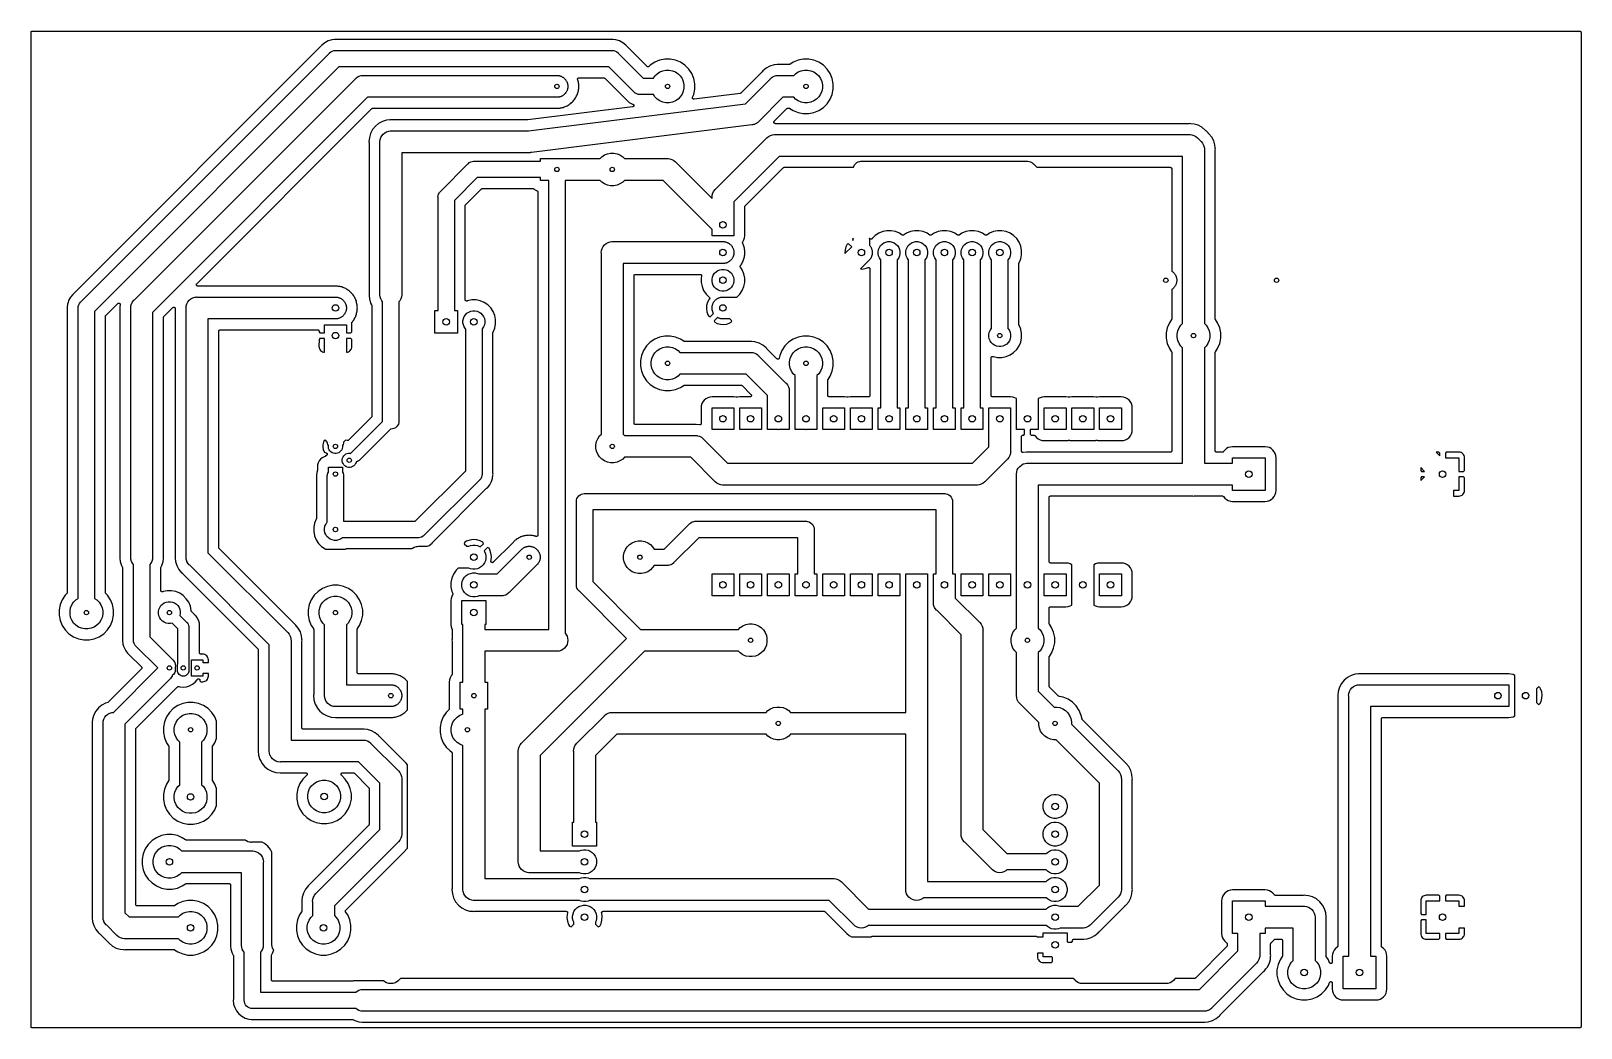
# Model space of a CAD drawing. Extents: x 74 to 216, y -130 to -38.
import ezdxf

# ---------------------------------------------------------------- set-up
doc = ezdxf.new("R2010")
doc.units = 0
doc.layers.add('BLACK', color=7, linetype='CONTINUOUS')

msp = doc.modelspace()

# ---------------------------------------------------------------- linework, layer by layer
at = {"layer": 'BLACK', "linetype": 'CONTINUOUS'}
for p, q in [((73.66, -38.2252), (73.6613, -38.2133)), ((73.66, -38.2261), (73.66, -38.2252)), ((73.66, -38.2261), (73.66, -38.2261)), ((73.66, -38.2261), (73.66, -38.2261)), ((73.66, -38.227), (73.66, -38.2261)), ((73.66, -129.413), (73.66, -38.227)), ((73.6613, -38.2133), (73.6626, -38.2015)), ((73.6626, -38.2015), (73.6627, -38.201)), ((73.6627, -38.201), (73.6628, -38.2006)), ((73.6628, -38.2006), (73.6664, -38.1892)), ((73.6664, -38.1892), (73.6699, -38.1778)), ((73.6699, -38.1778), (73.6701, -38.1774)), ((73.6701, -38.1774), (73.6703, -38.177)), ((73.6703, -38.177), (73.676, -38.1665)), ((73.676, -38.1665), (73.6817, -38.156)), ((73.6817, -38.156), (73.682, -38.1556)), ((73.682, -38.1556), (73.6822, -38.1552)), ((73.6822, -38.1552), (73.6899, -38.1461)), ((73.6899, -38.1461), (73.6975, -38.1369)), ((73.6975, -38.1369), (73.6979, -38.1366)), ((73.6979, -38.1366), (73.6981, -38.1363)), ((73.6981, -38.1363), (73.7075, -38.1288)), ((73.7075, -38.1288), (73.7167, -38.1212)), ((73.7167, -38.1212), (73.7171, -38.121)), ((73.7171, -38.121), (73.7175, -38.1207)), ((73.7175, -38.1207), (73.7281, -38.1152)), ((73.7281, -38.1152), (73.7386, -38.1096)), ((73.7386, -38.1096), (73.739, -38.1095)), ((73.739, -38.1095), (73.7394, -38.1092)), ((73.7394, -38.1092), (73.7509, -38.1059)), ((73.7509, -38.1059), (73.7623, -38.1024)), ((73.7623, -38.1024), (73.7628, -38.1024)), ((73.7628, -38.1024), (73.7632, -38.1022)), ((73.7632, -38.1022), (73.7751, -38.1012)), ((73.7751, -38.1012), (73.787, -38.1)), ((73.787, -38.1), (215.773, -38.1)), ((215.773, -38.1), (215.774, -38.1)), ((215.774, -38.1), (215.774, -38.1)), ((215.774, -38.1), (215.774, -38.1)), ((215.774, -38.1), (215.775, -38.1)), ((215.775, -38.1), (215.787, -38.1013)), ((215.787, -38.1013), (215.799, -38.1026)), ((215.799, -38.1026), (215.799, -38.1027)), ((215.799, -38.1027), (215.799, -38.1028)), ((215.799, -38.1028), (215.811, -38.1064)), ((215.811, -38.1064), (215.822, -38.1099)), ((215.822, -38.1099), (215.823, -38.1101)), ((215.823, -38.1101), (215.823, -38.1103)), ((215.823, -38.1103), (215.833, -38.116)), ((215.833, -38.116), (215.844, -38.1217)), ((215.844, -38.1217), (215.844, -38.122)), ((215.844, -38.122), (215.845, -38.1222)), ((215.845, -38.1222), (215.854, -38.1299)), ((215.854, -38.1299), (215.863, -38.1375)), ((215.863, -38.1375), (215.863, -38.1379)), ((215.863, -38.1379), (215.864, -38.1381)), ((215.864, -38.1381), (215.871, -38.1475)), ((215.871, -38.1475), (215.879, -38.1567)), ((215.879, -38.1567), (215.879, -38.1571)), ((215.879, -38.1571), (215.879, -38.1575)), ((215.879, -38.1575), (215.885, -38.1681)), ((215.885, -38.1681), (215.89, -38.1786)), ((215.89, -38.1786), (215.891, -38.179)), ((215.891, -38.179), (215.891, -38.1794)), ((215.891, -38.1794), (215.894, -38.1909)), ((215.894, -38.1909), (215.898, -38.2023)), ((215.898, -38.2023), (215.898, -38.2028)), ((215.898, -38.2028), (215.898, -38.2032)), ((215.898, -38.2032), (215.899, -38.2151)), ((215.899, -38.2151), (215.9, -38.227)), ((215.9, -38.227), (215.9, -129.413)), ((100.297, -39.4678), (77.5678, -62.1974)), ((100.301, -39.4636), (100.297, -39.4678)), ((100.305, -39.4599), (100.301, -39.4636)), ((100.306, -39.4585), (100.305, -39.4599)), ((100.357, -39.3966), (100.306, -39.4585)), ((100.623, -39.1779), (100.357, -39.3966)), ((100.927, -39.0154), (100.623, -39.1779)), ((101.162, -38.9442), (100.927, -39.0154)), ((101.257, -38.9153), (101.162, -38.9442)), ((101.162, -38.9442), (101.162, -38.9442)), ((101.28, -38.9131), (101.257, -38.9153)), ((101.52, -38.8894), (101.28, -38.9131)), ((101.28, -38.9131), (101.28, -38.9131)), ((101.6, -38.8815), (101.52, -38.8894)), ((101.52, -38.8894), (101.52, -38.8894)), ((101.68, -38.8894), (101.6, -38.8815)), ((101.685, -38.8894), (101.68, -38.8894)), ((101.69, -38.89), (101.685, -38.8894)), ((101.692, -38.89), (101.69, -38.89)), ((126.908, -38.89), (101.692, -38.89)), ((126.913, -38.8895), (126.908, -38.89)), ((126.918, -38.8895), (126.913, -38.8895)), ((126.92, -38.8894), (126.918, -38.8895)), ((127, -38.8815), (126.92, -38.8894)), ((127.08, -38.8894), (127, -38.8815)), ((127.343, -38.9153), (127.08, -38.8894)), ((127.08, -38.8894), (127.08, -38.8894)), ((127.673, -39.0154), (127.343, -38.9153)), ((127.977, -39.1779), (127.673, -39.0154)), ((128.243, -39.3966), (127.977, -39.1779)), ((128.294, -39.4585), (128.243, -39.3966)), ((128.298, -39.4623), (128.294, -39.4585)), ((128.301, -39.4665), (128.298, -39.4623)), ((128.303, -39.4678), (128.301, -39.4665)), ((130.19, -41.355), (128.303, -39.4678)), ((78.2357, -62.9436), (101.044, -40.1357)), ((101.044, -40.1357), (101.067, -40.1071)), ((101.067, -40.1071), (101.181, -40.0134)), ((101.181, -40.0134), (101.312, -39.9437)), ((101.312, -39.9437), (101.453, -39.9009)), ((101.453, -39.9009), (101.563, -39.89)), ((101.563, -39.89), (101.6, -39.8864)), ((101.563, -39.89), (101.563, -39.89)), ((101.6, -39.8864), (101.637, -39.89)), ((101.637, -39.89), (126.963, -39.89)), ((126.963, -39.89), (127, -39.8864)), ((127, -39.8864), (127.037, -39.89)), ((127.037, -39.89), (127.037, -39.89)), ((127.037, -39.89), (127.147, -39.9009)), ((127.147, -39.9009), (127.288, -39.9437)), ((127.288, -39.9437), (127.419, -40.0134)), ((127.419, -40.0134), (127.533, -40.1071)), ((127.533, -40.1071), (127.556, -40.1357)), ((127.556, -40.1357), (129.851, -42.43)), ((130.486, -41.2381), (130.369, -41.355)), ((130.896, -40.9645), (130.486, -41.2381)), ((131.351, -40.7761), (130.896, -40.9645)), ((131.834, -40.68), (131.351, -40.7761)), ((132.326, -40.68), (131.834, -40.68)), ((132.809, -40.7761), (132.326, -40.68)), ((133.264, -40.9645), (132.809, -40.7761)), ((133.674, -41.2381), (133.264, -40.9645)), ((134.022, -41.5863), (133.674, -41.2381)), ((141.848, -41.2089), (141.471, -41.3233)), ((142.148, -41.1794), (141.848, -41.2089)), ((142.24, -41.1703), (142.148, -41.1794)), ((142.148, -41.1794), (142.148, -41.1794)), ((142.332, -41.1794), (142.24, -41.1703)), ((142.337, -41.1794), (142.332, -41.1794)), ((142.343, -41.18), (142.337, -41.1794)), ((142.344, -41.18), (142.343, -41.18)), ((143.235, -41.18), (142.344, -41.18)), ((143.246, -41.1789), (143.235, -41.18)), ((143.258, -41.1779), (143.246, -41.1789)), ((143.259, -41.1777), (143.258, -41.1779)), ((143.271, -41.1742), (143.259, -41.1776)), ((143.259, -41.1776), (143.259, -41.1777)), ((143.282, -41.171), (143.271, -41.1742)), ((143.283, -41.1706), (143.282, -41.171)), ((143.293, -41.165), (143.283, -41.1704)), ((143.283, -41.1704), (143.283, -41.1706)), ((143.304, -41.1596), (143.293, -41.165)), ((143.305, -41.1588), (143.304, -41.1596)), ((143.596, -40.9645), (143.305, -41.1586)), ((143.305, -41.1586), (143.305, -41.1588)), ((143.305, -41.1588), (143.305, -41.1588)), ((143.305, -41.1588), (143.305, -41.1588)), ((144.051, -40.7761), (143.596, -40.9645)), ((144.534, -40.68), (144.051, -40.7761)), ((145.026, -40.68), (144.534, -40.68)), ((145.509, -40.7761), (145.026, -40.68)), ((145.964, -40.9645), (145.509, -40.7761)), ((146.374, -41.2381), (145.964, -40.9645)), ((146.722, -41.5863), (146.374, -41.2381)), ((101.911, -41.39), (79.49, -63.8107)), ((83.1476, -62.7582), (103.398, -42.5076)), ((126.689, -41.39), (101.911, -41.39)), ((103.398, -42.5076), (103.429, -42.4695)), ((103.429, -42.4695), (103.526, -42.39)), ((103.526, -42.39), (103.582, -42.3445)), ((103.582, -42.3445), (103.755, -42.2517)), ((103.755, -42.2517), (103.944, -42.1945)), ((103.944, -42.1945), (104.14, -42.1752)), ((104.14, -42.1752), (104.189, -42.18)), ((104.189, -42.18), (122.018, -42.18)), ((122.018, -42.18), (122.067, -42.1896)), ((122.067, -42.1896), (122.116, -42.1945)), ((122.116, -42.1945), (122.163, -42.2088)), ((122.163, -42.2088), (122.212, -42.2184)), ((122.212, -42.2184), (122.257, -42.2373)), ((122.257, -42.2373), (122.305, -42.2517)), ((122.305, -42.2517), (122.348, -42.2749)), ((122.348, -42.2749), (122.394, -42.2938)), ((122.394, -42.2938), (122.435, -42.3212)), ((122.435, -42.3212), (122.478, -42.3445)), ((122.478, -42.3445), (122.516, -42.3758)), ((122.516, -42.3758), (122.557, -42.4032)), ((122.557, -42.4032), (122.592, -42.4382)), ((122.592, -42.4382), (122.631, -42.4695)), ((122.631, -42.4695), (122.662, -42.5076)), ((122.662, -42.5076), (122.697, -42.5425)), ((122.697, -42.5425), (122.724, -42.5836)), ((122.724, -42.5836), (122.755, -42.6217)), ((122.755, -42.6217), (122.779, -42.6653)), ((122.779, -42.6653), (122.806, -42.7063)), ((123.821, -42.5154), (123.822, -42.5036)), ((123.821, -42.5158), (123.821, -42.5154)), ((123.821, -42.5161), (123.821, -42.5158)), ((123.822, -42.5281), (123.821, -42.5161)), ((123.822, -42.5036), (123.823, -42.4915)), ((123.823, -42.5401), (123.822, -42.5281)), ((123.823, -42.4908), (123.827, -42.4794)), ((123.823, -42.4911), (123.823, -42.4908)), ((123.823, -42.4915), (123.823, -42.4911)), ((123.823, -42.5405), (123.823, -42.5401)), ((123.823, -42.5408), (123.823, -42.5405)), ((123.826, -42.5522), (123.823, -42.5408)), ((123.83, -42.564), (123.826, -42.5522)), ((123.827, -42.4794), (123.831, -42.4678)), ((123.83, -42.5646), (123.83, -42.564)), ((123.83, -42.5656), (123.83, -42.5646)), ((123.83, -42.5646), (123.83, -42.5646)), ((123.83, -42.5646), (123.83, -42.5646)), ((123.843, -42.5966), (123.83, -42.5656)), ((123.831, -42.4672), (123.837, -42.4566)), ((123.831, -42.4675), (123.831, -42.4672)), ((123.831, -42.4678), (123.831, -42.4675)), ((123.837, -42.4566), (123.842, -42.446)), ((123.842, -42.446), (123.843, -42.4457)), ((123.843, -42.4454), (123.85, -42.4362)), ((123.843, -42.4457), (123.843, -42.4454)), ((123.861, -42.6873), (123.843, -42.5966)), ((123.85, -42.4362), (123.858, -42.4269)), ((123.858, -42.4267), (123.859, -42.4264)), ((123.858, -42.4269), (123.858, -42.4267)), ((123.859, -42.4264), (123.868, -42.419)), ((123.868, -42.419), (123.877, -42.4112)), ((123.877, -42.4112), (123.878, -42.4111)), ((123.878, -42.4109), (123.888, -42.4053)), ((123.878, -42.4111), (123.878, -42.4109)), ((123.888, -42.4053), (123.899, -42.3996)), ((123.899, -42.3996), (123.9, -42.3995)), ((123.9, -42.3993), (123.911, -42.3959)), ((123.9, -42.3995), (123.9, -42.3993)), ((123.911, -42.3959), (123.923, -42.3924)), ((123.923, -42.3924), (123.924, -42.3923)), ((123.923, -42.3924), (123.923, -42.3924)), ((123.924, -42.3923), (123.936, -42.3912)), ((123.936, -42.3912), (123.948, -42.39)), ((123.948, -42.39), (126.223, -42.39)), ((126.223, -42.39), (126.223, -42.39)), ((126.223, -42.39), (126.223, -42.39)), ((126.223, -42.39), (126.223, -42.39)), ((126.223, -42.39), (126.224, -42.39)), ((126.224, -42.39), (126.236, -42.3913)), ((126.236, -42.3913), (126.248, -42.3925)), ((126.248, -42.3925), (126.248, -42.3927)), ((126.248, -42.3927), (126.249, -42.3928)), ((126.249, -42.3928), (126.26, -42.3963)), ((126.26, -42.3963), (126.271, -42.3998)), ((126.271, -42.3998), (126.272, -42.4001)), ((126.272, -42.4001), (126.273, -42.4003)), ((126.273, -42.4003), (126.283, -42.4059)), ((126.283, -42.4059), (126.293, -42.4115)), ((126.293, -42.4115), (126.294, -42.4119)), ((126.294, -42.4119), (126.294, -42.4122)), ((126.294, -42.4122), (126.303, -42.4197)), ((126.303, -42.4197), (126.312, -42.4272)), ((126.312, -42.4272), (128.237, -44.3522)), ((128.984, -43.6843), (126.689, -41.39)), ((129.851, -42.43), (130.777, -42.43)), ((130.199, -41.3626), (130.19, -41.355)), ((130.208, -41.3702), (130.199, -41.3626)), ((130.209, -41.3704), (130.208, -41.3702)), ((130.209, -41.3707), (130.209, -41.3704)), ((130.22, -41.3764), (130.209, -41.3707)), ((130.23, -41.3821), (130.22, -41.3764)), ((130.23, -41.3822), (130.23, -41.3821)), ((130.231, -41.3824), (130.23, -41.3822)), ((130.242, -41.3859), (130.231, -41.3824)), ((130.254, -41.3895), (130.242, -41.3859)), ((130.254, -41.3896), (130.254, -41.3895)), ((130.255, -41.3897), (130.254, -41.3896)), ((130.266, -41.3909), (130.255, -41.3897)), ((130.278, -41.3922), (130.266, -41.3909)), ((130.279, -41.3921), (130.278, -41.3922)), ((130.291, -41.3911), (130.279, -41.3922)), ((130.279, -41.3922), (130.279, -41.3921)), ((130.303, -41.39), (130.291, -41.3911)), ((130.304, -41.3899), (130.303, -41.3899)), ((130.303, -41.3899), (130.303, -41.39)), ((130.315, -41.3864), (130.304, -41.3899)), ((130.327, -41.3831), (130.315, -41.3864)), ((130.328, -41.3828), (130.327, -41.3829)), ((130.327, -41.3829), (130.327, -41.3831)), ((130.338, -41.3772), (130.328, -41.3828)), ((130.349, -41.3717), (130.338, -41.3772)), ((130.35, -41.3712), (130.349, -41.3714)), ((130.349, -41.3714), (130.349, -41.3717)), ((130.359, -41.3637), (130.35, -41.3712)), ((130.368, -41.3562), (130.359, -41.3637)), ((130.369, -41.3556), (130.368, -41.3562)), ((130.369, -41.355), (130.369, -41.3556)), ((130.369, -41.3556), (130.369, -41.3556)), ((130.369, -41.3556), (130.369, -41.3556)), ((130.777, -42.43), (130.915, -42.2238)), ((130.915, -42.2238), (131.124, -42.0149)), ((131.124, -42.0149), (131.369, -41.8507)), ((131.369, -41.8507), (131.642, -41.7376)), ((131.642, -41.7376), (131.932, -41.68)), ((131.932, -41.68), (132.228, -41.68)), ((132.228, -41.68), (132.518, -41.7376)), ((132.518, -41.7376), (132.791, -41.8507)), ((132.791, -41.8507), (133.036, -42.0149)), ((133.036, -42.0149), (133.245, -42.2238)), ((133.245, -42.2238), (133.409, -42.4695)), ((133.409, -42.4695), (133.522, -42.7425)), ((134.295, -41.9958), (134.022, -41.5863)), ((134.484, -42.4508), (134.295, -41.9958)), ((134.58, -42.9338), (134.484, -42.4508)), ((140.752, -41.8397), (138.802, -43.7897)), ((139.236, -44.7703), (141.498, -42.5076)), ((140.755, -41.8355), (140.752, -41.8397)), ((140.759, -41.8318), (140.755, -41.8355)), ((140.76, -41.8304), (140.759, -41.8318)), ((140.819, -41.7589), (140.76, -41.8304)), ((141.123, -41.509), (140.819, -41.7589)), ((141.471, -41.3233), (141.123, -41.509)), ((141.498, -42.5076), (141.529, -42.4695)), ((141.529, -42.4695), (141.682, -42.3445)), ((141.682, -42.3445), (141.855, -42.2517)), ((141.855, -42.2517), (142.044, -42.1945)), ((142.044, -42.1945), (142.191, -42.18)), ((142.191, -42.18), (142.24, -42.1752)), ((142.191, -42.18), (142.191, -42.18)), ((142.24, -42.1752), (142.289, -42.18)), ((142.289, -42.18), (143.659, -42.18)), ((143.659, -42.18), (143.824, -42.0149)), ((143.824, -42.0149), (144.069, -41.8507)), ((144.069, -41.8507), (144.342, -41.7376)), ((144.342, -41.7376), (144.632, -41.68)), ((144.632, -41.68), (144.928, -41.68)), ((144.928, -41.68), (145.218, -41.7376)), ((145.218, -41.7376), (145.491, -41.8507)), ((145.491, -41.8507), (145.736, -42.0149)), ((145.736, -42.0149), (145.945, -42.2238)), ((145.945, -42.2238), (146.109, -42.4695)), ((146.109, -42.4695), (146.222, -42.7425)), ((146.995, -41.9958), (146.722, -41.5863)), ((147.184, -42.4508), (146.995, -41.9958)), ((147.28, -42.9338), (147.184, -42.4508)), ((122.348, -44.0851), (122.305, -44.1083)), ((122.394, -44.0662), (122.348, -44.0851)), ((122.435, -44.0388), (122.394, -44.0662)), ((122.478, -44.0155), (122.435, -44.0388)), ((122.516, -43.9842), (122.478, -44.0155)), ((122.557, -43.9568), (122.516, -43.9842)), ((122.592, -43.9218), (122.557, -43.9568)), ((122.631, -43.8905), (122.592, -43.9218)), ((122.662, -43.8524), (122.631, -43.8905)), ((122.697, -43.8175), (122.662, -43.8524)), ((122.724, -43.7764), (122.697, -43.8175)), ((122.755, -43.7383), (122.724, -43.7764)), ((122.779, -43.6947), (122.755, -43.7383)), ((122.806, -43.6537), (122.779, -43.6947)), ((122.806, -42.7063), (122.825, -42.7519)), ((122.825, -43.6081), (122.806, -43.6537)), ((122.825, -42.7519), (122.848, -42.7955)), ((122.848, -43.5645), (122.825, -43.6081)), ((122.848, -42.7955), (122.863, -42.8427)), ((122.863, -43.5173), (122.848, -43.5645)), ((122.863, -42.8427), (122.882, -42.8883)), ((122.882, -43.4717), (122.863, -43.5173)), ((122.882, -42.8883), (122.891, -42.9367)), ((122.891, -43.4233), (122.882, -43.4717)), ((122.891, -42.9367), (122.906, -42.984)), ((122.906, -43.376), (122.891, -43.4233)), ((122.906, -42.984), (122.91, -43.0331)), ((122.91, -43.3269), (122.906, -43.376)), ((122.91, -43.0331), (122.92, -43.0815)), ((122.92, -43.2785), (122.91, -43.3269)), ((122.92, -43.0815), (122.92, -43.1309)), ((122.92, -43.1309), (122.925, -43.18)), ((122.925, -43.18), (122.92, -43.2291)), ((122.92, -43.2291), (122.92, -43.2785)), ((123.692, -44.1274), (123.728, -44.0419)), ((123.728, -44.0403), (123.731, -44.0356)), ((123.728, -44.0419), (123.728, -44.0403)), ((123.731, -44.0356), (123.733, -44.0306)), ((123.733, -44.0306), (123.777, -43.9491)), ((123.777, -43.9491), (123.804, -43.8606)), ((123.804, -43.8589), (123.806, -43.854)), ((123.804, -43.8606), (123.804, -43.8589)), ((123.806, -43.854), (123.808, -43.8488)), ((123.808, -43.8488), (123.843, -43.7634)), ((123.843, -43.7634), (123.861, -43.6727)), ((123.863, -42.6925), (123.861, -42.6873)), ((123.861, -43.6727), (123.862, -43.6709)), ((123.862, -43.6709), (123.863, -43.6658)), ((123.864, -42.6977), (123.863, -42.6925)), ((123.863, -43.6658), (123.864, -43.6606)), ((123.864, -42.6994), (123.864, -42.6977)), ((123.891, -42.7879), (123.864, -42.6994)), ((123.864, -43.6606), (123.891, -43.5721)), ((123.9, -42.88), (123.891, -42.7879)), ((123.891, -43.5721), (123.9, -43.48)), ((123.901, -42.8852), (123.9, -42.88)), ((123.9, -43.4783), (123.901, -43.473)), ((123.9, -43.48), (123.9, -43.4783)), ((123.902, -42.8906), (123.901, -42.8852)), ((123.901, -43.473), (123.902, -43.4677)), ((123.902, -42.8923), (123.902, -42.8906)), ((123.92, -42.983), (123.902, -42.8923)), ((123.902, -43.4677), (123.92, -43.377)), ((123.92, -43.0755), (123.92, -42.983)), ((123.921, -43.0808), (123.92, -43.0755)), ((123.92, -43.0862), (123.921, -43.0808)), ((123.921, -43.088), (123.92, -43.0862)), ((123.92, -43.2827), (123.921, -43.2774)), ((123.92, -43.2845), (123.92, -43.2827)), ((123.92, -43.377), (123.92, -43.2845)), ((123.93, -43.18), (123.921, -43.088)), ((123.921, -43.272), (123.93, -43.18)), ((123.921, -43.2774), (123.921, -43.272)), ((129.007, -43.7129), (128.984, -43.6843)), ((129.036, -43.7364), (129.007, -43.7129)), ((129.107, -43.7952), (129.036, -43.7364)), ((129.036, -43.7364), (129.036, -43.7364)), ((129.121, -43.8066), (129.107, -43.7952)), ((129.252, -43.8763), (129.121, -43.8066)), ((129.393, -43.9191), (129.252, -43.8763)), ((129.503, -43.93), (129.393, -43.9191)), ((129.54, -43.9336), (129.503, -43.93)), ((129.503, -43.93), (129.503, -43.93)), ((129.577, -43.93), (129.54, -43.9336)), ((130.777, -43.93), (129.577, -43.93)), ((130.915, -44.1362), (130.777, -43.93)), ((133.409, -43.8905), (133.245, -44.1362)), ((133.522, -43.6175), (133.409, -43.8905)), ((133.522, -42.7425), (133.58, -43.0323)), ((133.58, -43.3277), (133.522, -43.6175)), ((133.58, -43.0323), (133.58, -43.3277)), ((134.372, -44.1792), (134.484, -43.9092)), ((134.484, -43.9092), (134.58, -43.4262)), ((138.728, -43.826), (134.505, -44.3538)), ((134.58, -43.4262), (134.58, -42.9338)), ((138.732, -43.8251), (138.728, -43.826)), ((138.735, -43.8248), (138.732, -43.8251)), ((138.744, -43.8224), (138.735, -43.8248)), ((138.752, -43.8205), (138.744, -43.8224)), ((138.755, -43.8189), (138.752, -43.8205)), ((138.759, -43.8179), (138.755, -43.8189)), ((138.767, -43.8139), (138.759, -43.8179)), ((138.775, -43.8105), (138.767, -43.8139)), ((138.778, -43.8082), (138.775, -43.8105)), ((138.781, -43.8065), (138.778, -43.8082)), ((138.788, -43.8011), (138.781, -43.8065)), ((138.795, -43.7962), (138.788, -43.8011)), ((138.798, -43.7934), (138.795, -43.7962)), ((138.801, -43.791), (138.798, -43.7934)), ((138.802, -43.7897), (138.801, -43.791)), ((146.109, -43.8905), (145.945, -44.1362)), ((146.222, -43.6175), (146.109, -43.8905)), ((146.222, -42.7425), (146.28, -43.0323)), ((146.28, -43.3277), (146.222, -43.6175)), ((146.28, -43.0323), (146.28, -43.3277)), ((146.995, -44.3642), (147.184, -43.9092)), ((147.184, -43.9092), (147.28, -43.4262)), ((147.28, -43.4262), (147.28, -42.9338)), ((104.554, -44.18), (84.82, -63.9142)), ((88.8697, -61.2788), (104.931, -45.2172)), ((122.018, -44.18), (104.554, -44.18)), ((104.931, -45.2172), (104.932, -45.2169)), ((104.932, -45.216), (104.942, -45.2086)), ((104.932, -45.2169), (104.932, -45.216)), ((104.932, -45.2169), (104.932, -45.2169)), ((104.932, -45.2169), (104.932, -45.2169)), ((104.942, -45.2086), (104.951, -45.2012)), ((104.951, -45.2009), (104.952, -45.2005)), ((104.951, -45.2012), (104.951, -45.2009)), ((104.952, -45.2005), (104.962, -45.1951)), ((104.962, -45.1951), (104.973, -45.1896)), ((104.973, -45.1894), (104.974, -45.1891)), ((104.973, -45.1896), (104.973, -45.1894)), ((104.974, -45.1891), (104.985, -45.1858)), ((104.985, -45.1858), (104.996, -45.1824)), ((104.996, -45.1824), (104.997, -45.1824)), ((104.997, -45.1824), (104.998, -45.1822)), ((104.998, -45.1822), (105.009, -45.1811)), ((105.009, -45.1811), (105.021, -45.18)), ((105.021, -45.18), (122.117, -45.18)), ((128.867, -45.0586), (119.263, -46.259)), ((119.318, -47.26), (139.236, -44.7703)), ((122.067, -44.1704), (122.018, -44.18)), ((122.116, -44.1655), (122.067, -44.1704)), ((122.163, -44.1512), (122.116, -44.1655)), ((122.117, -45.18), (122.208, -45.162)), ((122.212, -44.1416), (122.163, -44.1512)), ((122.208, -45.162), (122.209, -45.1616)), ((122.209, -45.1616), (122.215, -45.1612)), ((122.257, -44.1227), (122.212, -44.1416)), ((122.215, -45.1612), (122.22, -45.1601)), ((122.22, -45.1601), (122.312, -45.1511)), ((122.305, -44.1083), (122.257, -44.1227)), ((122.312, -45.1511), (122.401, -45.1242)), ((122.401, -45.1242), (122.402, -45.1237)), ((122.402, -45.1237), (122.408, -45.1227)), ((122.408, -45.1227), (122.413, -45.1212)), ((122.413, -45.1212), (122.503, -45.1031)), ((122.503, -45.1031), (122.589, -45.0677)), ((122.589, -45.0677), (122.59, -45.0671)), ((122.59, -45.0671), (122.596, -45.0656)), ((122.596, -45.0656), (122.601, -45.0635)), ((122.601, -45.0635), (122.689, -45.0367)), ((122.689, -45.0367), (122.771, -44.9931)), ((122.771, -44.9931), (122.772, -44.9923)), ((122.772, -44.9923), (122.777, -44.9903)), ((122.777, -44.9903), (122.782, -44.9878)), ((122.782, -44.9878), (122.867, -44.9524)), ((122.867, -44.9524), (122.944, -44.901)), ((122.944, -44.901), (122.946, -44.9)), ((122.946, -44.9), (122.951, -44.8976)), ((122.951, -44.8976), (122.955, -44.8946)), ((122.955, -44.8946), (123.037, -44.851)), ((123.037, -44.851), (123.108, -44.7923)), ((123.108, -44.7923), (123.109, -44.7912)), ((123.109, -44.7912), (123.114, -44.7883)), ((123.114, -44.7883), (123.118, -44.7849)), ((123.118, -44.7849), (123.195, -44.7335)), ((123.195, -44.7335), (123.26, -44.6681)), ((123.26, -44.6681), (123.262, -44.6668)), ((123.262, -44.6668), (123.266, -44.6635)), ((123.266, -44.6635), (123.27, -44.6597)), ((123.27, -44.6597), (123.341, -44.6011)), ((123.341, -44.6011), (123.4, -44.5296)), ((123.4, -44.5296), (123.401, -44.5282)), ((123.401, -44.5282), (123.405, -44.5245)), ((123.405, -44.5245), (123.408, -44.5203)), ((123.408, -44.5203), (123.474, -44.4549)), ((123.474, -44.4549), (123.525, -44.378)), ((123.525, -44.378), (123.526, -44.3765)), ((123.526, -44.3765), (123.529, -44.3725)), ((123.529, -44.3725), (123.532, -44.368)), ((123.532, -44.368), (123.591, -44.2965)), ((123.591, -44.2965), (123.635, -44.215)), ((123.635, -44.2134), (123.638, -44.209)), ((123.635, -44.215), (123.635, -44.2134)), ((123.638, -44.209), (123.641, -44.2043)), ((123.641, -44.2043), (123.692, -44.1274)), ((128.237, -44.3522), (128.239, -44.3535)), ((128.239, -44.3535), (128.242, -44.3577)), ((128.242, -44.3577), (128.246, -44.3615)), ((128.246, -44.3615), (128.297, -44.4234)), ((128.297, -44.4234), (128.563, -44.6421)), ((128.563, -44.6421), (128.867, -44.8046)), ((128.867, -44.8046), (128.888, -44.811)), ((128.877, -45.0562), (128.867, -45.0586)), ((128.888, -45.0542), (128.877, -45.0562)), ((128.888, -44.811), (128.89, -44.8115)), ((128.889, -45.0535), (128.888, -45.0542)), ((128.891, -45.0531), (128.889, -45.0535)), ((128.89, -44.8115), (128.9, -44.8157)), ((128.901, -45.0488), (128.891, -45.0531)), ((128.9, -44.8157), (128.909, -44.8197)), ((128.911, -45.0448), (128.901, -45.0488)), ((128.909, -44.8197), (128.911, -44.8206)), ((128.911, -44.8206), (128.913, -44.8213)), ((128.912, -45.0438), (128.911, -45.0448)), ((128.914, -45.043), (128.912, -45.0438)), ((128.913, -44.8213), (128.921, -44.8274)), ((128.923, -45.0369), (128.914, -45.043)), ((128.921, -44.8274), (128.93, -44.8331)), ((128.931, -45.0311), (128.923, -45.0369)), ((128.93, -44.8331), (128.932, -44.8343)), ((128.933, -45.0298), (128.931, -45.0311)), ((128.932, -44.8343), (128.933, -44.8354)), ((128.933, -44.8354), (128.94, -44.843)), ((128.934, -45.0288), (128.933, -45.0298)), ((128.941, -45.0211), (128.934, -45.0288)), ((128.94, -44.843), (128.948, -44.8504)), ((128.949, -45.0136), (128.941, -45.0211)), ((128.948, -44.8504), (128.949, -44.8518)), ((128.949, -44.8518), (128.95, -44.8531)), ((128.95, -45.0121), (128.949, -45.0136)), ((128.95, -44.8531), (128.956, -44.862)), ((128.951, -45.0109), (128.95, -45.0121)), ((128.957, -45.0019), (128.951, -45.0109)), ((128.956, -44.862), (128.962, -44.8707)), ((128.963, -44.9931), (128.957, -45.0019)), ((128.962, -44.8707), (128.963, -44.8724)), ((128.963, -44.8724), (128.964, -44.8738)), ((128.964, -44.9914), (128.963, -44.9931)), ((128.964, -44.8738), (128.968, -44.8837)), ((128.965, -44.9899), (128.964, -44.9914)), ((128.968, -44.9801), (128.965, -44.9899)), ((128.968, -44.8837), (128.972, -44.8935)), ((128.973, -44.9703), (128.968, -44.9801)), ((128.972, -44.8935), (128.972, -44.8952)), ((128.972, -44.8952), (128.973, -44.8968)), ((128.973, -44.8968), (128.975, -44.9073)), ((128.974, -44.9669), (128.973, -44.9685)), ((128.973, -44.9685), (128.973, -44.9703)), ((128.975, -44.9564), (128.974, -44.9669)), ((128.975, -44.9073), (128.977, -44.9177)), ((128.978, -44.946), (128.975, -44.9564)), ((128.977, -44.9177), (128.977, -44.9194)), ((128.977, -44.9194), (128.978, -44.9212)), ((128.978, -44.9212), (128.978, -44.9318)), ((128.978, -44.9318), (128.978, -44.9424)), ((128.978, -44.9424), (128.978, -44.9442)), ((128.978, -44.9442), (128.978, -44.946)), ((131.124, -44.3451), (130.915, -44.1362)), ((131.369, -44.5093), (131.124, -44.3451)), ((131.642, -44.6224), (131.369, -44.5093)), ((131.932, -44.68), (131.642, -44.6224)), ((132.228, -44.68), (131.932, -44.68)), ((132.518, -44.6224), (132.228, -44.68)), ((132.791, -44.5093), (132.518, -44.6224)), ((133.036, -44.3451), (132.791, -44.5093)), ((133.245, -44.1362), (133.036, -44.3451)), ((134.362, -44.2275), (134.363, -44.2227)), ((134.363, -44.2351), (134.362, -44.2275)), ((134.363, -44.2179), (134.364, -44.2104)), ((134.363, -44.2227), (134.363, -44.2179)), ((134.363, -44.2426), (134.363, -44.2351)), ((134.364, -44.2474), (134.363, -44.2426)), ((134.364, -44.2104), (134.365, -44.2029)), ((134.365, -44.2522), (134.364, -44.2474)), ((134.365, -44.2029), (134.366, -44.1982)), ((134.367, -44.2595), (134.365, -44.2522)), ((134.366, -44.1982), (134.367, -44.1935)), ((134.367, -44.1935), (134.37, -44.1864)), ((134.369, -44.2669), (134.367, -44.2595)), ((134.371, -44.2713), (134.369, -44.2669)), ((134.37, -44.1864), (134.372, -44.1792)), ((134.372, -44.276), (134.371, -44.2713)), ((134.375, -44.2826), (134.372, -44.276)), ((134.379, -44.2896), (134.375, -44.2826)), ((134.381, -44.2936), (134.379, -44.2896)), ((134.384, -44.2979), (134.381, -44.2936)), ((134.388, -44.3037), (134.384, -44.2979)), ((134.393, -44.31), (134.388, -44.3037)), ((134.396, -44.3133), (134.393, -44.31)), ((134.399, -44.3171), (134.396, -44.3133)), ((134.405, -44.3219), (134.399, -44.3171)), ((134.41, -44.3272), (134.405, -44.3219)), ((134.415, -44.3298), (134.41, -44.3272)), ((134.418, -44.3329), (134.415, -44.3298)), ((134.425, -44.3365), (134.418, -44.3329)), ((134.431, -44.3406), (134.425, -44.3365)), ((134.436, -44.3424), (134.431, -44.3406)), ((134.44, -44.3448), (134.436, -44.3424)), ((134.447, -44.347), (134.44, -44.3448)), ((134.454, -44.3498), (134.447, -44.347)), ((134.459, -44.3507), (134.454, -44.3498)), ((134.464, -44.3521), (134.459, -44.3507)), ((134.471, -44.3529), (134.464, -44.3521)), ((134.479, -44.3543), (134.471, -44.3529)), ((134.484, -44.3542), (134.479, -44.3543)), ((134.488, -44.3548), (134.484, -44.3542)), ((134.496, -44.3541), (134.488, -44.3548)), ((134.503, -44.354), (134.496, -44.3541)), ((134.505, -44.3538), (134.503, -44.354)), ((142.654, -44.18), (140.416, -46.4178)), ((141.87, -46.3788), (143.031, -45.2172)), ((143.659, -44.18), (142.654, -44.18)), ((143.031, -45.2172), (143.032, -45.2169)), ((143.032, -45.216), (143.042, -45.2086)), ((143.032, -45.2169), (143.032, -45.216)), ((143.032, -45.2169), (143.032, -45.2169)), ((143.032, -45.2169), (143.032, -45.2169)), ((143.042, -45.2086), (143.051, -45.2012)), ((143.051, -45.2009), (143.052, -45.2005)), ((143.051, -45.2012), (143.051, -45.2009)), ((143.052, -45.2005), (143.062, -45.1951)), ((143.062, -45.1951), (143.073, -45.1896)), ((143.073, -45.1894), (143.074, -45.1891)), ((143.073, -45.1896), (143.073, -45.1894)), ((143.074, -45.1891), (143.085, -45.1858)), ((143.085, -45.1858), (143.096, -45.1824)), ((143.096, -45.1824), (143.097, -45.1824)), ((143.097, -45.1824), (143.098, -45.1822)), ((143.098, -45.1822), (143.109, -45.1811)), ((143.109, -45.1811), (143.121, -45.18)), ((143.121, -45.18), (143.235, -45.18)), ((143.235, -45.18), (143.235, -45.18)), ((143.235, -45.18), (143.235, -45.18)), ((143.235, -45.18), (143.235, -45.18)), ((143.235, -45.18), (143.237, -45.18)), ((143.237, -45.18), (143.248, -45.1813)), ((143.248, -45.1813), (143.26, -45.1825)), ((143.26, -45.1825), (143.26, -45.1827)), ((143.26, -45.1827), (143.261, -45.1828)), ((143.261, -45.1828), (143.272, -45.1863)), ((143.272, -45.1863), (143.284, -45.1897)), ((143.284, -45.1897), (143.284, -45.1901)), ((143.284, -45.1901), (143.285, -45.1903)), ((143.285, -45.1903), (143.295, -45.1959)), ((143.295, -45.1959), (143.305, -45.2014)), ((143.305, -45.2014), (143.596, -45.3955)), ((143.596, -45.3955), (144.051, -45.5839)), ((143.824, -44.3451), (143.659, -44.18)), ((144.069, -44.5093), (143.824, -44.3451)), ((144.342, -44.6224), (144.069, -44.5093)), ((144.632, -44.68), (144.342, -44.6224)), ((144.928, -44.68), (144.632, -44.68)), ((145.218, -44.6224), (144.928, -44.68)), ((145.491, -44.5093), (145.218, -44.6224)), ((145.736, -44.3451), (145.491, -44.5093)), ((145.509, -45.5839), (145.964, -45.3955)), ((145.945, -44.1362), (145.736, -44.3451)), ((145.964, -45.3955), (146.374, -45.1219)), ((146.374, -45.1219), (146.722, -44.7737)), ((146.722, -44.7737), (146.995, -44.3642)), ((105.259, -46.8389), (105.009, -47.1435)), ((105.563, -46.589), (105.259, -46.8389)), ((105.911, -46.4033), (105.563, -46.589)), ((106.288, -46.2889), (105.911, -46.4033)), ((106.588, -46.2594), (106.288, -46.2889)), ((106.68, -46.2503), (106.588, -46.2594)), ((106.772, -46.2594), (106.68, -46.2503)), ((106.777, -46.2594), (106.772, -46.2594)), ((106.783, -46.26), (106.777, -46.2594)), ((106.784, -46.26), (106.783, -46.26)), ((119.248, -46.26), (106.784, -46.26)), ((119.255, -46.2593), (119.248, -46.26)), ((119.262, -46.2592), (119.255, -46.2593)), ((119.263, -46.259), (119.262, -46.2592)), ((139.811, -46.7139), (119.589, -49.2417)), ((139.896, -46.7055), (139.811, -46.7139)), ((139.956, -46.6874), (139.896, -46.7055)), ((140.017, -46.6736), (139.956, -46.6874)), ((140.05, -46.6589), (140.017, -46.6736)), ((140.085, -46.6483), (140.05, -46.6589)), ((140.14, -46.6189), (140.085, -46.6483)), ((140.197, -46.5935), (140.14, -46.6189)), ((140.226, -46.5726), (140.197, -46.5935)), ((140.258, -46.5555), (140.226, -46.5726)), ((140.307, -46.5159), (140.258, -46.5555)), ((140.358, -46.4798), (140.307, -46.5159)), ((140.416, -46.4178), (140.358, -46.4798)), ((141.832, -46.4681), (141.833, -46.4617)), ((141.833, -46.474), (141.832, -46.4681)), ((141.833, -46.4552), (141.834, -46.4494)), ((141.833, -46.4617), (141.833, -46.4552)), ((141.833, -46.48), (141.833, -46.474)), ((141.834, -46.4864), (141.833, -46.48)), ((141.834, -46.4494), (141.835, -46.4435)), ((141.835, -46.4928), (141.834, -46.4864)), ((141.835, -46.4435), (141.837, -46.4373)), ((141.837, -46.4985), (141.835, -46.4928)), ((141.837, -46.4373), (141.838, -46.4309)), ((141.838, -46.5044), (141.837, -46.4985)), ((141.838, -46.4309), (141.84, -46.4254)), ((141.84, -46.5104), (141.838, -46.5044)), ((141.84, -46.4254), (141.842, -46.4198)), ((141.842, -46.5165), (141.84, -46.5104)), ((141.842, -46.4198), (141.845, -46.4141)), ((141.845, -46.5218), (141.842, -46.5165)), ((141.845, -46.4141), (141.848, -46.4081)), ((141.847, -46.5273), (141.845, -46.5218)), ((141.85, -46.5328), (141.847, -46.5273)), ((141.848, -46.4081), (141.851, -46.4032)), ((141.853, -46.5385), (141.85, -46.5328)), ((141.851, -46.4032), (141.854, -46.3979)), ((141.857, -46.5431), (141.853, -46.5385)), ((141.854, -46.3979), (141.858, -46.3929)), ((141.86, -46.5481), (141.857, -46.5431)), ((141.858, -46.3929), (141.862, -46.3876)), ((141.865, -46.5527), (141.86, -46.5481)), ((141.862, -46.3876), (141.866, -46.3834)), ((141.869, -46.5577), (141.865, -46.5527)), ((141.866, -46.3834), (141.87, -46.3788)), ((141.874, -46.5615), (141.869, -46.5577)), ((141.878, -46.5658), (141.874, -46.5615)), ((141.883, -46.5695), (141.878, -46.5658)), ((141.888, -46.5736), (141.883, -46.5695)), ((141.893, -46.5765), (141.888, -46.5736)), ((141.898, -46.5798), (141.893, -46.5765)), ((141.904, -46.5824), (141.898, -46.5798)), ((141.91, -46.5855), (141.904, -46.5824)), ((141.916, -46.5872), (141.91, -46.5855)), ((141.921, -46.5896), (141.916, -46.5872)), ((141.927, -46.5909), (141.921, -46.5896)), ((141.934, -46.5929), (141.927, -46.5909)), ((141.939, -46.5935), (141.934, -46.5929)), ((141.945, -46.5948), (141.939, -46.5935)), ((141.947, -46.5949), (141.945, -46.5948)), ((141.992, -46.5994), (141.947, -46.5949)), ((141.997, -46.5994), (141.992, -46.5994)), ((142.003, -46.6), (141.997, -46.5994)), ((142.004, -46.6), (142.003, -46.6)), ((179.896, -46.6), (142.004, -46.6)), ((144.051, -45.5839), (144.534, -45.68)), ((144.534, -45.68), (145.026, -45.68)), ((145.026, -45.68), (145.509, -45.5839)), ((179.901, -46.5995), (179.896, -46.6)), ((179.906, -46.5995), (179.901, -46.5995)), ((179.908, -46.5994), (179.906, -46.5995)), ((180, -46.5903), (179.908, -46.5994)), ((180.092, -46.5994), (180, -46.5903)), ((180.392, -46.6289), (180.092, -46.5994)), ((180.092, -46.5994), (180.092, -46.5994)), ((180.769, -46.7433), (180.392, -46.6289)), ((181.117, -46.929), (180.769, -46.7433)), ((181.421, -47.1789), (181.117, -46.929)), ((104.709, -47.8679), (104.67, -48.26)), ((104.67, -48.26), (104.679, -48.352)), ((104.679, -48.352), (104.68, -48.3538)), ((104.68, -48.3538), (104.679, -48.3592)), ((104.679, -48.3592), (104.68, -48.3645)), ((104.823, -47.4909), (104.709, -47.8679)), ((105.009, -47.1435), (104.823, -47.4909)), ((105.675, -48.26), (105.694, -48.064)), ((105.68, -48.3091), (105.675, -48.26)), ((105.68, -62.3291), (105.68, -48.3091)), ((105.694, -48.064), (105.752, -47.8755)), ((105.752, -47.8755), (105.845, -47.7017)), ((105.845, -47.7017), (105.969, -47.5495)), ((105.969, -47.5495), (106.122, -47.4245)), ((106.122, -47.4245), (106.295, -47.3317)), ((106.295, -47.3317), (106.484, -47.2745)), ((106.484, -47.2745), (106.631, -47.26)), ((106.631, -47.26), (106.68, -47.2552)), ((106.68, -47.2552), (106.729, -47.26)), ((106.729, -47.26), (119.318, -47.26)), ((136.488, -52.5982), (141.158, -47.9276)), ((141.158, -47.9276), (141.189, -47.8895)), ((141.189, -47.8895), (141.342, -47.7645)), ((141.342, -47.7645), (141.515, -47.6716)), ((141.515, -47.6716), (141.704, -47.6145)), ((141.704, -47.6145), (141.851, -47.6)), ((141.851, -47.6), (141.9, -47.5952)), ((141.851, -47.6), (141.851, -47.6)), ((141.9, -47.5952), (141.949, -47.6)), ((141.949, -47.6), (179.951, -47.6)), ((179.951, -47.6), (180, -47.5952)), ((180, -47.5952), (180.049, -47.6)), ((180.049, -47.6), (180.196, -47.6145)), ((180.196, -47.6145), (180.385, -47.6716)), ((180.385, -47.6716), (180.558, -47.7645)), ((180.558, -47.7645), (180.711, -47.8895)), ((180.711, -47.8895), (180.742, -47.9276)), ((180.742, -47.9276), (181.012, -48.1981)), ((181.012, -48.1981), (181.051, -48.2295)), ((181.051, -48.2295), (181.175, -48.3817)), ((181.48, -47.2504), (181.421, -47.1789)), ((181.484, -47.2542), (181.48, -47.2504)), ((181.487, -47.2584), (181.484, -47.2542)), ((181.488, -47.2597), (181.487, -47.2584)), ((181.68, -47.4519), (181.488, -47.2597)), ((181.684, -47.4553), (181.68, -47.4519)), ((181.688, -47.4591), (181.684, -47.4553)), ((181.69, -47.4602), (181.688, -47.4591)), ((181.761, -47.5189), (181.69, -47.4602)), ((182.011, -47.8235), (181.761, -47.5189)), ((182.197, -48.1709), (182.011, -47.8235)), ((182.311, -48.5479), (182.197, -48.1709)), ((104.68, -48.3645), (104.68, -62.3782)), ((119.295, -49.26), (107.68, -49.26)), ((107.68, -49.26), (107.68, -62.3291)), ((119.308, -49.2622), (119.295, -49.26)), ((119.393, -49.26), (119.308, -49.2622)), ((119.429, -49.26), (119.393, -49.26)), ((119.442, -49.2587), (119.429, -49.26)), ((119.455, -49.2584), (119.442, -49.2587)), ((119.491, -49.2539), (119.455, -49.2584)), ((119.576, -49.2455), (119.491, -49.2539)), ((119.589, -49.2417), (119.576, -49.2455)), ((125.879, -49.8), (126.044, -49.6349)), ((126.044, -49.6349), (126.289, -49.4707)), ((126.289, -49.4707), (126.562, -49.3576)), ((126.562, -49.3576), (126.852, -49.3)), ((126.852, -49.3), (127.148, -49.3)), ((127.148, -49.3), (127.438, -49.3576)), ((127.438, -49.3576), (127.711, -49.4707)), ((127.711, -49.4707), (127.956, -49.6349)), ((127.956, -49.6349), (128.121, -49.8)), ((142.314, -49.6), (138.16, -53.7542)), ((179.34, -49.6), (142.314, -49.6)), ((179.34, -64.9187), (179.34, -49.6)), ((181.175, -48.3817), (181.268, -48.5554)), ((181.268, -48.5554), (181.326, -48.7439)), ((181.326, -48.7439), (181.337, -48.8583)), ((181.337, -48.8583), (181.345, -48.94)), ((181.345, -48.94), (181.34, -48.9891)), ((181.34, -48.9891), (181.34, -64.9187)), ((182.341, -48.8478), (182.311, -48.5479)), ((182.34, -49.0427), (182.341, -49.0374)), ((182.34, -49.0445), (182.34, -49.0427)), ((182.34, -64.4948), (182.34, -49.0445)), ((182.341, -48.8479), (182.341, -48.8478)), ((182.35, -48.94), (182.341, -48.8479)), ((182.341, -49.032), (182.35, -48.94)), ((182.341, -49.0374), (182.341, -49.032)), ((111.256, -52.7836), (113.744, -50.2957)), ((113.744, -50.2957), (113.767, -50.2671)), ((113.767, -50.2671), (113.796, -50.2436)), ((113.796, -50.2436), (113.881, -50.1734)), ((113.796, -50.2436), (113.796, -50.2436)), ((113.881, -50.1734), (114.012, -50.1037)), ((113.881, -50.1734), (113.881, -50.1734)), ((113.881, -50.1734), (113.881, -50.1734)), ((114.012, -50.1037), (114.153, -50.0609)), ((114.153, -50.0609), (114.263, -50.05)), ((114.263, -50.05), (114.3, -50.0464)), ((114.263, -50.05), (114.263, -50.05)), ((114.3, -50.0464), (114.337, -50.05)), ((114.337, -50.05), (120.42, -50.05)), ((120.42, -50.05), (120.42, -49.8)), ((120.42, -49.8), (125.879, -49.8)), ((128.121, -49.8), (132.031, -49.8)), ((132.031, -49.8), (132.08, -49.7952)), ((132.08, -49.7952), (132.129, -49.8)), ((132.129, -49.8), (132.276, -49.8145)), ((132.276, -49.8145), (132.465, -49.8717)), ((132.465, -49.8717), (132.638, -49.9645)), ((132.638, -49.9645), (132.791, -50.0895)), ((132.791, -50.0895), (132.822, -50.1276)), ((132.822, -50.1276), (136.16, -53.4658)), ((139.197, -54.1312), (142.691, -50.6372)), ((142.691, -50.6372), (142.692, -50.6369)), ((142.692, -50.6369), (142.693, -50.6359)), ((142.692, -50.6369), (142.692, -50.6369)), ((142.692, -50.6369), (142.692, -50.6369)), ((142.693, -50.6359), (142.702, -50.6286)), ((142.702, -50.6286), (142.711, -50.6212)), ((142.711, -50.6209), (142.712, -50.6205)), ((142.711, -50.6212), (142.711, -50.6209)), ((142.712, -50.6205), (142.722, -50.6151)), ((142.722, -50.6151), (142.733, -50.6096)), ((142.733, -50.6094), (142.734, -50.6091)), ((142.733, -50.6096), (142.733, -50.6094)), ((142.734, -50.6091), (142.745, -50.6058)), ((142.745, -50.6058), (142.756, -50.6024)), ((142.756, -50.6024), (142.757, -50.6023)), ((142.757, -50.6023), (142.758, -50.6022)), ((142.758, -50.6022), (142.769, -50.6011)), ((142.769, -50.6011), (142.781, -50.6)), ((142.781, -50.6), (149.137, -50.6)), ((149.137, -50.6), (149.164, -50.5116)), ((149.164, -50.5116), (149.233, -50.3813)), ((149.233, -50.3813), (149.327, -50.2671)), ((149.327, -50.2671), (149.441, -50.1734)), ((149.441, -50.1734), (149.572, -50.1037)), ((149.572, -50.1037), (149.713, -50.0609)), ((149.713, -50.0609), (149.823, -50.05)), ((149.823, -50.05), (149.86, -50.0464)), ((149.86, -50.0464), (149.897, -50.05)), ((149.897, -50.05), (165.063, -50.05)), ((165.063, -50.05), (165.1, -50.0464)), ((165.1, -50.0464), (165.137, -50.05)), ((165.137, -50.05), (165.137, -50.05)), ((165.137, -50.05), (165.247, -50.0609)), ((165.247, -50.0609), (165.388, -50.1037)), ((165.388, -50.1037), (165.519, -50.1734)), ((165.519, -50.1734), (165.633, -50.2671)), ((165.633, -50.2671), (165.656, -50.2957)), ((165.656, -50.2957), (165.961, -50.6)), ((165.961, -50.6), (178.213, -50.6)), ((178.213, -50.6), (178.214, -50.6)), ((178.214, -50.6), (178.214, -50.6)), ((178.214, -50.6), (178.214, -50.6)), ((178.214, -50.6), (178.215, -50.6)), ((178.215, -50.6), (178.227, -50.6013)), ((178.227, -50.6013), (178.239, -50.6026)), ((178.239, -50.6026), (178.239, -50.6027)), ((178.239, -50.6027), (178.239, -50.6028)), ((178.239, -50.6028), (178.251, -50.6064)), ((178.251, -50.6064), (178.262, -50.6099)), ((178.262, -50.6099), (178.263, -50.6101)), ((178.263, -50.6101), (178.263, -50.6103)), ((178.263, -50.6103), (178.273, -50.616)), ((178.273, -50.616), (178.284, -50.6217)), ((178.284, -50.6217), (178.284, -50.622)), ((178.284, -50.622), (178.285, -50.6222)), ((178.285, -50.6222), (178.294, -50.6299)), ((178.294, -50.6299), (178.303, -50.6375)), ((178.303, -50.6375), (178.303, -50.6378)), ((178.303, -50.6378), (178.304, -50.6381)), ((178.304, -50.6381), (178.311, -50.6474)), ((178.311, -50.6474), (178.319, -50.6567)), ((178.319, -50.6567), (178.319, -50.6571)), ((178.319, -50.6571), (178.319, -50.6574)), ((178.319, -50.6574), (178.325, -50.668)), ((178.325, -50.668), (178.33, -50.6786)), ((178.33, -50.6786), (178.331, -50.679)), ((178.331, -50.679), (178.331, -50.6794)), ((178.331, -50.6794), (178.334, -50.6909)), ((178.334, -50.6909), (178.338, -50.7023)), ((178.338, -50.7023), (178.338, -50.7028)), ((178.338, -50.7028), (178.338, -50.7032)), ((178.338, -50.7032), (178.339, -50.7151)), ((178.339, -50.7151), (178.34, -50.727)), ((178.34, -50.727), (178.34, -60.1147)), ((114.611, -51.55), (112.51, -53.6507)), ((113.547, -54.0277), (114.988, -52.5872)), ((120.42, -51.55), (114.611, -51.55)), ((114.988, -52.5869), (114.989, -52.586)), ((114.988, -52.5872), (114.988, -52.5869)), ((114.988, -52.5869), (114.988, -52.5869)), ((114.988, -52.5869), (114.988, -52.5869)), ((114.989, -52.586), (114.998, -52.5786)), ((114.998, -52.5786), (115.007, -52.5712)), ((115.007, -52.5712), (115.008, -52.5709)), ((115.008, -52.5705), (115.019, -52.5651)), ((115.008, -52.5709), (115.008, -52.5705)), ((115.019, -52.5651), (115.029, -52.5596)), ((115.029, -52.5596), (115.03, -52.5594)), ((115.03, -52.5591), (115.042, -52.5558)), ((115.03, -52.5594), (115.03, -52.5591)), ((115.042, -52.5558), (115.053, -52.5524)), ((115.053, -52.5524), (115.054, -52.5522)), ((115.053, -52.5524), (115.053, -52.5524)), ((115.054, -52.5522), (115.066, -52.5511)), ((115.066, -52.5511), (115.077, -52.55)), ((115.077, -52.55), (119.712, -52.55)), ((119.712, -52.55), (119.714, -52.55)), ((119.714, -52.55), (119.719, -52.5506)), ((119.719, -52.5506), (119.725, -52.5506)), ((119.725, -52.5506), (119.732, -52.552)), ((119.732, -52.552), (119.739, -52.5528)), ((119.739, -52.5528), (119.744, -52.5544)), ((119.744, -52.5544), (119.749, -52.5555)), ((119.749, -52.5555), (119.756, -52.5582)), ((119.756, -52.5582), (119.762, -52.5603)), ((119.762, -52.5603), (119.767, -52.5629)), ((119.767, -52.5629), (119.772, -52.565)), ((119.772, -52.565), (119.778, -52.5689)), ((119.778, -52.5689), (119.784, -52.5722)), ((119.784, -52.5722), (119.788, -52.5758)), ((119.788, -52.5758), (119.793, -52.5788)), ((119.793, -52.5788), (119.862, -52.6355)), ((120.42, -51.8), (120.42, -51.55)), ((121.17, -51.8), (120.42, -51.8)), ((121.17, -62.1932), (121.17, -51.8)), ((125.879, -51.8), (122.67, -51.8)), ((122.67, -51.8), (122.67, -93.3176)), ((126.044, -51.9651), (125.879, -51.8)), ((126.289, -52.1293), (126.044, -51.9651)), ((126.562, -52.2424), (126.289, -52.1293)), ((126.852, -52.3), (126.562, -52.2424)), ((127.148, -52.3), (126.852, -52.3)), ((127.438, -52.2424), (127.148, -52.3)), ((127.711, -52.1293), (127.438, -52.2424)), ((127.956, -51.9651), (127.711, -52.1293)), ((128.121, -51.8), (127.956, -51.9651)), ((131.666, -51.8), (128.121, -51.8)), ((136.16, -56.2942), (131.666, -51.8)), ((136.449, -52.6295), (136.488, -52.5982)), ((111.006, -53.34), (111.021, -53.193)), ((111.01, -53.3768), (111.006, -53.34)), ((111.01, -63.72), (111.01, -53.3768)), ((111.021, -53.193), (111.064, -53.0516)), ((111.064, -53.0516), (111.109, -52.9678)), ((111.109, -52.9678), (111.133, -52.9213)), ((111.133, -52.9213), (111.177, -52.868)), ((111.177, -52.868), (111.204, -52.8357)), ((111.204, -52.8357), (111.227, -52.8071)), ((111.204, -52.8357), (111.204, -52.8357)), ((111.227, -52.8071), (111.256, -52.7836)), ((112.51, -53.6507), (112.51, -63.72)), ((113.526, -54.0571), (113.531, -54.0468)), ((113.531, -54.0468), (113.532, -54.0463)), ((113.532, -54.0457), (113.54, -54.0368)), ((113.532, -54.0463), (113.532, -54.0457)), ((113.54, -54.0368), (113.547, -54.0277)), ((119.862, -52.6355), (120.035, -52.7284)), ((120.035, -52.7284), (120.08, -52.7418)), ((120.08, -52.7418), (120.082, -52.7423)), ((120.082, -52.7423), (120.087, -52.7446)), ((120.087, -52.7446), (120.092, -52.7463)), ((120.092, -52.7463), (120.098, -52.7495)), ((120.098, -52.7495), (120.104, -52.7521)), ((120.104, -52.7521), (120.109, -52.7554)), ((120.109, -52.7554), (120.114, -52.7581)), ((120.114, -52.7581), (120.119, -52.7624)), ((120.119, -52.7624), (120.125, -52.7662)), ((120.125, -52.7662), (120.129, -52.7702)), ((120.129, -52.7702), (120.133, -52.7739)), ((120.133, -52.7739), (120.137, -52.7791)), ((120.137, -52.7791), (120.142, -52.7839)), ((120.142, -52.7839), (120.145, -52.7887)), ((120.145, -52.7887), (120.149, -52.7931)), ((120.149, -52.7931), (120.152, -52.799)), ((120.152, -52.799), (120.156, -52.8047)), ((120.156, -52.8047), (120.158, -52.8099)), ((120.158, -52.8099), (120.16, -52.815)), ((120.16, -52.815), (120.162, -52.8214)), ((120.162, -52.8214), (120.165, -52.8277)), ((120.165, -52.8277), (120.166, -52.8332)), ((120.166, -52.8332), (120.168, -52.8387)), ((120.168, -52.8387), (120.168, -52.8454)), ((120.168, -52.8454), (120.169, -52.852)), ((120.169, -52.852), (120.169, -52.8577)), ((120.169, -52.8577), (120.17, -52.8633)), ((120.17, -52.8633), (120.17, -62.1378)), ((136.155, -53.34), (136.174, -53.144)), ((136.16, -53.3891), (136.155, -53.34)), ((136.16, -53.4658), (136.16, -53.3891)), ((136.174, -53.144), (136.232, -52.9555)), ((136.232, -52.9555), (136.293, -52.8398)), ((136.293, -52.8398), (136.325, -52.7817)), ((136.325, -52.7817), (136.449, -52.6295)), ((138.16, -53.7542), (138.16, -55.8309)), ((113.51, -54.1157), (113.511, -54.104)), ((113.51, -54.117), (113.51, -54.1157)), ((113.51, -54.1171), (113.51, -54.117)), ((113.51, -54.117), (113.51, -54.117)), ((113.51, -54.1175), (113.51, -54.1171)), ((113.51, -62.7424), (113.51, -54.1175)), ((113.511, -54.104), (113.513, -54.0924)), ((113.513, -54.0911), (113.516, -54.0799)), ((113.513, -54.0917), (113.513, -54.0911)), ((113.513, -54.0924), (113.513, -54.0917)), ((113.516, -54.0799), (113.52, -54.0687)), ((113.52, -54.0674), (113.526, -54.0571)), ((113.52, -54.0681), (113.52, -54.0674)), ((113.52, -54.0687), (113.52, -54.0681)), ((139.16, -54.2193), (139.161, -54.2076)), ((139.16, -54.2206), (139.16, -54.2193)), ((139.16, -54.221), (139.16, -54.2206)), ((139.16, -54.2206), (139.16, -54.2206)), ((139.16, -54.2206), (139.16, -54.2206)), ((139.16, -54.8246), (139.16, -54.221)), ((139.161, -54.83), (139.16, -54.8246)), ((139.16, -54.8353), (139.161, -54.83)), ((139.161, -54.8371), (139.16, -54.8353)), ((139.161, -54.2076), (139.163, -54.1959)), ((139.165, -54.8862), (139.161, -54.8371)), ((139.163, -54.1946), (139.166, -54.1834)), ((139.163, -54.1953), (139.163, -54.1946)), ((139.163, -54.1959), (139.163, -54.1953)), ((139.165, -55.8309), (139.165, -54.8862)), ((139.166, -54.1834), (139.17, -54.1722)), ((139.17, -54.171), (139.176, -54.1607)), ((139.17, -54.1716), (139.17, -54.171)), ((139.17, -54.1722), (139.17, -54.1716)), ((139.176, -54.1607), (139.181, -54.1504)), ((139.181, -54.1504), (139.182, -54.1499)), ((139.182, -54.1493), (139.19, -54.1403)), ((139.182, -54.1499), (139.182, -54.1493)), ((139.19, -54.1403), (139.197, -54.1312)), ((136.16, -56.88), (136.16, -56.2942)), ((137.111, -56.88), (136.16, -56.88)), ((137.16, -56.8848), (137.111, -56.88)), ((137.209, -56.88), (137.16, -56.8848)), ((138.16, -56.88), (137.209, -56.88)), ((138.16, -55.8309), (138.165, -55.88)), ((138.165, -55.88), (138.16, -55.9291)), ((138.16, -55.9291), (138.16, -56.88)), ((139.146, -57.076), (139.165, -56.8738)), ((139.166, -55.8362), (139.165, -55.8309)), ((139.165, -55.9273), (139.166, -55.922)), ((139.165, -55.9291), (139.165, -55.9273)), ((139.165, -56.8738), (139.165, -55.9291)), ((139.166, -55.8416), (139.166, -55.8362)), ((139.166, -55.8433), (139.166, -55.8416)), ((139.17, -55.88), (139.166, -55.8433)), ((139.166, -55.9167), (139.17, -55.88)), ((139.166, -55.922), (139.166, -55.9167)), ((151.125, -56.8665), (150.846, -57.1451)), ((151.453, -56.6476), (151.125, -56.8665)), ((151.817, -56.4969), (151.453, -56.6476)), ((152.203, -56.42), (151.817, -56.4969)), ((152.597, -56.42), (152.203, -56.42)), ((152.983, -56.4969), (152.597, -56.42)), ((153.347, -56.6476), (152.983, -56.4969)), ((153.599, -56.8161), (153.347, -56.6476)), ((153.61, -56.8216), (153.599, -56.8161)), ((153.62, -56.8273), (153.61, -56.8216)), ((153.621, -56.8275), (153.62, -56.8273)), ((153.621, -56.8278), (153.621, -56.8275)), ((153.633, -56.8312), (153.621, -56.8278)), ((153.644, -56.8348), (153.633, -56.8312)), ((153.645, -56.835), (153.644, -56.8348)), ((153.644, -56.8348), (153.644, -56.8348)), ((153.657, -56.8362), (153.645, -56.835)), ((153.669, -56.8375), (153.657, -56.8362)), ((153.67, -56.8375), (153.669, -56.8374)), ((153.669, -56.8374), (153.669, -56.8375)), ((153.681, -56.8363), (153.67, -56.8375)), ((153.693, -56.8353), (153.681, -56.8363)), ((153.694, -56.8352), (153.693, -56.8353)), ((153.706, -56.8317), (153.694, -56.8351)), ((153.694, -56.8351), (153.694, -56.8352)), ((153.717, -56.8284), (153.706, -56.8317)), ((153.718, -56.8282), (153.717, -56.8284)), ((153.729, -56.8225), (153.718, -56.828)), ((153.718, -56.828), (153.718, -56.8282)), ((153.739, -56.817), (153.729, -56.8225)), ((153.74, -56.8164), (153.739, -56.817)), ((153.741, -56.8161), (153.74, -56.8164)), ((153.74, -56.8164), (153.74, -56.8164)), ((153.74, -56.8164), (153.74, -56.8164)), ((153.993, -56.6476), (153.741, -56.8161)), ((154.357, -56.4969), (153.993, -56.6476)), ((154.743, -56.42), (154.357, -56.4969)), ((155.137, -56.42), (154.743, -56.42)), ((155.523, -56.4969), (155.137, -56.42)), ((155.887, -56.6476), (155.523, -56.4969)), ((156.139, -56.8161), (155.887, -56.6476)), ((156.15, -56.8216), (156.139, -56.8161)), ((156.16, -56.8273), (156.15, -56.8216)), ((156.161, -56.8275), (156.16, -56.8273)), ((156.161, -56.8278), (156.161, -56.8275)), ((156.173, -56.8312), (156.161, -56.8278)), ((156.184, -56.8348), (156.173, -56.8312)), ((156.185, -56.835), (156.184, -56.8348)), ((156.184, -56.8348), (156.184, -56.8348)), ((156.197, -56.8362), (156.185, -56.835)), ((156.209, -56.8375), (156.197, -56.8362)), ((156.21, -56.8375), (156.209, -56.8374)), ((156.209, -56.8374), (156.209, -56.8375)), ((156.221, -56.8363), (156.21, -56.8375)), ((156.233, -56.8353), (156.221, -56.8363)), ((156.234, -56.8352), (156.233, -56.8353)), ((156.246, -56.8317), (156.234, -56.8351)), ((156.234, -56.8351), (156.234, -56.8352)), ((156.257, -56.8284), (156.246, -56.8317)), ((156.258, -56.8282), (156.257, -56.8284)), ((156.269, -56.8225), (156.258, -56.828)), ((156.258, -56.828), (156.258, -56.8282)), ((156.279, -56.817), (156.269, -56.8225)), ((156.28, -56.8164), (156.279, -56.817)), ((156.281, -56.8161), (156.28, -56.8164)), ((156.28, -56.8164), (156.28, -56.8164)), ((156.28, -56.8164), (156.28, -56.8164)), ((156.533, -56.6476), (156.281, -56.8161)), ((156.897, -56.4969), (156.533, -56.6476)), ((157.283, -56.42), (156.897, -56.4969)), ((157.677, -56.42), (157.283, -56.42)), ((158.063, -56.4969), (157.677, -56.42)), ((158.427, -56.6476), (158.063, -56.4969)), ((158.679, -56.8161), (158.427, -56.6476)), ((158.69, -56.8216), (158.679, -56.8161)), ((158.7, -56.8273), (158.69, -56.8216)), ((158.701, -56.8275), (158.7, -56.8273)), ((158.701, -56.8278), (158.701, -56.8275)), ((158.713, -56.8312), (158.701, -56.8278)), ((158.724, -56.8348), (158.713, -56.8312)), ((158.725, -56.835), (158.724, -56.8348)), ((158.724, -56.8348), (158.724, -56.8348)), ((158.737, -56.8362), (158.725, -56.835)), ((158.749, -56.8375), (158.737, -56.8362)), ((158.75, -56.8375), (158.749, -56.8374)), ((158.749, -56.8374), (158.749, -56.8375)), ((158.761, -56.8363), (158.75, -56.8375)), ((158.773, -56.8353), (158.761, -56.8363)), ((158.774, -56.8352), (158.773, -56.8353)), ((158.786, -56.8317), (158.774, -56.8351)), ((158.774, -56.8351), (158.774, -56.8352)), ((158.797, -56.8284), (158.786, -56.8317)), ((158.798, -56.8282), (158.797, -56.8284)), ((158.809, -56.8225), (158.798, -56.828)), ((158.798, -56.828), (158.798, -56.8282)), ((158.819, -56.817), (158.809, -56.8225)), ((158.82, -56.8164), (158.819, -56.817)), ((158.821, -56.8161), (158.82, -56.8164)), ((158.82, -56.8164), (158.82, -56.8164)), ((158.82, -56.8164), (158.82, -56.8164)), ((159.073, -56.6476), (158.821, -56.8161)), ((159.437, -56.4969), (159.073, -56.6476)), ((159.823, -56.42), (159.437, -56.4969)), ((160.217, -56.42), (159.823, -56.42)), ((160.603, -56.4969), (160.217, -56.42)), ((160.967, -56.6476), (160.603, -56.4969)), ((161.219, -56.8161), (160.967, -56.6476)), ((161.23, -56.8216), (161.219, -56.8161)), ((161.24, -56.8273), (161.23, -56.8216)), ((161.241, -56.8275), (161.24, -56.8273)), ((161.241, -56.8278), (161.241, -56.8275)), ((161.253, -56.8312), (161.241, -56.8278)), ((161.264, -56.8348), (161.253, -56.8312)), ((161.265, -56.835), (161.264, -56.8348)), ((161.264, -56.8348), (161.264, -56.8348)), ((161.277, -56.8362), (161.265, -56.835)), ((161.289, -56.8375), (161.277, -56.8362)), ((161.29, -56.8375), (161.289, -56.8374)), ((161.289, -56.8374), (161.289, -56.8375)), ((161.301, -56.8363), (161.29, -56.8375)), ((161.313, -56.8353), (161.301, -56.8363)), ((161.314, -56.8352), (161.313, -56.8353)), ((161.326, -56.8317), (161.314, -56.8351)), ((161.314, -56.8351), (161.314, -56.8352)), ((161.337, -56.8284), (161.326, -56.8317)), ((161.338, -56.8282), (161.337, -56.8284)), ((161.349, -56.8225), (161.338, -56.828)), ((161.338, -56.828), (161.338, -56.8282)), ((161.359, -56.817), (161.349, -56.8225)), ((161.36, -56.8164), (161.359, -56.817)), ((161.361, -56.8161), (161.36, -56.8164)), ((161.36, -56.8164), (161.36, -56.8164)), ((161.36, -56.8164), (161.36, -56.8164)), ((161.613, -56.6476), (161.361, -56.8161)), ((161.977, -56.4969), (161.613, -56.6476)), ((162.363, -56.42), (161.977, -56.4969)), ((162.757, -56.42), (162.363, -56.42)), ((163.143, -56.4969), (162.757, -56.42)), ((163.507, -56.6476), (163.143, -56.4969)), ((163.835, -56.8665), (163.507, -56.6476)), ((164.114, -57.1451), (163.835, -56.8665)), ((125.995, -58.42), (126.014, -58.224)), ((126.014, -58.224), (126.072, -58.0355)), ((126.072, -58.0355), (126.165, -57.8617)), ((126.165, -57.8617), (126.289, -57.7095)), ((126.289, -57.7095), (126.442, -57.5845)), ((126.442, -57.5845), (126.615, -57.4917)), ((126.615, -57.4917), (126.804, -57.4345)), ((126.804, -57.4345), (126.951, -57.42)), ((126.951, -57.42), (127, -57.4152)), ((127, -57.4152), (127.049, -57.42)), ((127.049, -57.42), (137.258, -57.42)), ((137.258, -57.42), (137.307, -57.4296)), ((137.307, -57.4296), (137.356, -57.4345)), ((137.356, -57.4345), (137.403, -57.4488)), ((137.403, -57.4488), (137.452, -57.4584)), ((137.452, -57.4584), (137.497, -57.4773)), ((137.497, -57.4773), (137.545, -57.4917)), ((137.545, -57.4917), (137.588, -57.5149)), ((137.588, -57.5149), (137.634, -57.5338)), ((137.634, -57.5338), (137.675, -57.5612)), ((137.675, -57.5612), (137.718, -57.5845)), ((137.718, -57.5845), (137.756, -57.6158)), ((137.756, -57.6158), (137.797, -57.6432)), ((137.797, -57.6432), (137.832, -57.6782)), ((137.832, -57.6782), (137.871, -57.7095)), ((137.871, -57.7095), (137.902, -57.7476)), ((137.902, -57.7476), (137.937, -57.7825)), ((137.937, -57.7825), (137.964, -57.8236)), ((137.964, -57.8236), (137.995, -57.8617)), ((137.995, -57.8617), (138.019, -57.9053)), ((138.019, -57.9053), (138.046, -57.9463)), ((138.046, -57.9463), (138.065, -57.9919)), ((138.065, -57.9919), (138.088, -58.0355)), ((138.088, -58.0355), (138.103, -58.0827)), ((138.103, -58.0827), (138.122, -58.1283)), ((138.122, -58.1283), (138.131, -58.1767)), ((138.131, -58.1767), (138.146, -58.224)), ((138.146, -58.224), (138.15, -58.2731)), ((138.15, -58.2731), (138.16, -58.3215)), ((138.965, -57.5076), (138.968, -57.496)), ((138.965, -57.5081), (138.965, -57.5076)), ((138.965, -57.5087), (138.965, -57.5081)), ((138.965, -57.5206), (138.965, -57.5087)), ((138.965, -57.5324), (138.965, -57.5206)), ((138.965, -57.5329), (138.965, -57.5324)), ((138.965, -57.5335), (138.965, -57.5329)), ((138.967, -57.5451), (138.965, -57.5335)), ((138.969, -57.5567), (138.967, -57.5451)), ((138.968, -57.496), (138.97, -57.4844)), ((138.97, -57.5573), (138.969, -57.5567)), ((138.97, -57.4833), (138.975, -57.4724)), ((138.97, -57.4839), (138.97, -57.4833)), ((138.97, -57.4844), (138.97, -57.4839)), ((138.97, -57.5578), (138.97, -57.5573)), ((138.974, -57.5687), (138.97, -57.5578)), ((138.979, -57.5798), (138.974, -57.5687)), ((138.975, -57.4724), (138.98, -57.4615)), ((138.979, -57.5807), (138.979, -57.5798)), ((138.979, -57.5808), (138.979, -57.5807)), ((138.979, -57.5807), (138.979, -57.5807)), ((138.979, -57.5813), (138.979, -57.5808)), ((139.017, -57.6509), (138.979, -57.5813)), ((138.98, -57.4605), (138.987, -57.4507)), ((138.98, -57.461), (138.98, -57.4605)), ((138.98, -57.4615), (138.98, -57.461)), ((138.987, -57.4507), (138.993, -57.4409)), ((138.993, -57.4409), (138.995, -57.4383)), ((138.995, -57.4383), (139.088, -57.2645)), ((139.044, -57.7394), (139.017, -57.6509)), ((139.046, -57.7444), (139.044, -57.7394)), ((139.047, -57.7495), (139.046, -57.7444)), ((139.048, -57.7512), (139.047, -57.7495)), ((139.083, -57.8366), (139.048, -57.7512)), ((139.101, -57.9273), (139.083, -57.8366)), ((139.088, -57.2645), (139.146, -57.076)), ((139.103, -57.9325), (139.101, -57.9273)), ((139.104, -57.9377), (139.103, -57.9325)), ((139.104, -57.9394), (139.104, -57.9377)), ((139.131, -58.0279), (139.104, -57.9394)), ((139.14, -58.12), (139.131, -58.0279)), ((139.141, -58.1252), (139.14, -58.12)), ((139.142, -58.1306), (139.141, -58.1252)), ((139.142, -58.1323), (139.142, -58.1306)), ((139.16, -58.223), (139.142, -58.1323)), ((139.16, -58.3155), (139.16, -58.223)), ((139.161, -58.3208), (139.16, -58.3155)), ((148.364, -58.1812), (148.346, -58.4777)), ((148.351, -58.5149), (148.973, -57.8925)), ((148.439, -57.8939), (148.364, -58.1812)), ((148.552, -57.6618), (148.439, -57.8939)), ((148.692, -57.6111), (148.552, -57.6618)), ((148.973, -57.8925), (148.692, -57.6111)), ((149.103, -57.1092), (149.051, -57.2519)), ((149.051, -57.2519), (149.11, -57.3108)), ((149.11, -57.1054), (149.103, -57.1092)), ((149.11, -57.3108), (149.11, -57.1054)), ((150.618, -57.1119), (150.61, -57.1079)), ((150.61, -57.1079), (150.61, -57.7558)), ((150.61, -57.7558), (150.637, -57.7825)), ((150.621, -57.1189), (150.618, -57.1119)), ((150.622, -57.1213), (150.621, -57.1189)), ((150.623, -57.1238), (150.622, -57.1213)), ((150.627, -57.1324), (150.623, -57.1238)), ((150.631, -57.1413), (150.627, -57.1324)), ((150.633, -57.1434), (150.631, -57.1413)), ((150.634, -57.1457), (150.633, -57.1434)), ((150.64, -57.1533), (150.634, -57.1457)), ((150.637, -57.7825), (150.664, -57.8236)), ((150.646, -57.1612), (150.64, -57.1533)), ((150.648, -57.1629), (150.646, -57.1612)), ((150.65, -57.1649), (150.648, -57.1629)), ((150.657, -57.1712), (150.65, -57.1649)), ((150.665, -57.1778), (150.657, -57.1712)), ((150.664, -57.8236), (150.695, -57.8617)), ((150.667, -57.1791), (150.665, -57.1778)), ((150.669, -57.1808), (150.667, -57.1791)), ((150.677, -57.1854), (150.669, -57.1808)), ((150.686, -57.1905), (150.677, -57.1854)), ((150.688, -57.1914), (150.686, -57.1905)), ((150.691, -57.1926), (150.688, -57.1914)), ((150.7, -57.1955), (150.691, -57.1926)), ((150.695, -57.8617), (150.719, -57.9053)), ((150.709, -57.1988), (150.7, -57.1955)), ((150.712, -57.1992), (150.709, -57.1988)), ((150.714, -57.2), (150.712, -57.1992)), ((150.724, -57.201), (150.714, -57.2)), ((150.719, -57.9053), (150.746, -57.9463)), ((150.734, -57.2025), (150.724, -57.201)), ((150.736, -57.2024), (150.734, -57.2025)), ((150.739, -57.2027), (150.736, -57.2024)), ((150.749, -57.2018), (150.739, -57.2027)), ((150.746, -57.9463), (150.765, -57.992)), ((150.758, -57.2013), (150.749, -57.2018)), ((150.761, -57.2007), (150.758, -57.2013)), ((150.764, -57.2005), (150.761, -57.2007)), ((150.773, -57.1977), (150.764, -57.2005)), ((150.765, -57.992), (150.788, -58.0355)), ((150.783, -57.1954), (150.773, -57.1977)), ((150.785, -57.1943), (150.783, -57.1954)), ((150.787, -57.1935), (150.785, -57.1943)), ((150.796, -57.189), (150.787, -57.1935)), ((150.788, -58.0355), (150.803, -58.0827)), ((150.805, -57.1848), (150.796, -57.189)), ((150.803, -58.0827), (150.822, -58.1283)), ((150.807, -57.1833), (150.805, -57.1848)), ((150.809, -57.1821), (150.807, -57.1833)), ((150.817, -57.176), (150.809, -57.1821)), ((150.825, -57.1702), (150.817, -57.176)), ((150.822, -58.1283), (150.831, -58.1768)), ((150.827, -57.1683), (150.825, -57.1702)), ((150.829, -57.1666), (150.827, -57.1683)), ((150.835, -57.1591), (150.829, -57.1666)), ((150.831, -58.1768), (150.846, -58.224)), ((150.842, -57.1519), (150.835, -57.1591)), ((150.843, -57.1497), (150.842, -57.1519)), ((150.845, -57.1477), (150.843, -57.1497)), ((150.846, -57.1462), (150.845, -57.1477)), ((150.846, -57.1451), (150.846, -57.1462)), ((150.846, -58.224), (150.85, -58.2731)), ((150.85, -58.2731), (150.86, -58.3215)), ((151.4, -58.3215), (151.438, -58.1283)), ((151.438, -58.1283), (151.514, -57.9463)), ((151.514, -57.9463), (151.623, -57.7825)), ((151.623, -57.7825), (151.763, -57.6432)), ((151.763, -57.6432), (151.926, -57.5338)), ((151.926, -57.5338), (152.108, -57.4584)), ((152.108, -57.4584), (152.302, -57.42)), ((152.302, -57.42), (152.498, -57.42)), ((152.498, -57.42), (152.692, -57.4584)), ((152.692, -57.4584), (152.874, -57.5338)), ((152.874, -57.5338), (153.037, -57.6432)), ((153.037, -57.6432), (153.177, -57.7825)), ((153.177, -57.7825), (153.286, -57.9463)), ((153.286, -57.9463), (153.362, -58.1283)), ((153.362, -58.1283), (153.4, -58.3215)), ((153.94, -58.3215), (153.978, -58.1283)), ((153.978, -58.1283), (154.054, -57.9463)), ((154.054, -57.9463), (154.163, -57.7825)), ((154.163, -57.7825), (154.303, -57.6432)), ((154.303, -57.6432), (154.466, -57.5338)), ((154.466, -57.5338), (154.648, -57.4584)), ((154.648, -57.4584), (154.842, -57.42)), ((154.842, -57.42), (155.038, -57.42)), ((155.038, -57.42), (155.232, -57.4584)), ((155.232, -57.4584), (155.414, -57.5338)), ((155.414, -57.5338), (155.577, -57.6432)), ((155.577, -57.6432), (155.717, -57.7825)), ((155.717, -57.7825), (155.826, -57.9463)), ((155.826, -57.9463), (155.902, -58.1283)), ((155.902, -58.1283), (155.94, -58.3215)), ((156.48, -58.3215), (156.518, -58.1283)), ((156.518, -58.1283), (156.594, -57.9463)), ((156.594, -57.9463), (156.703, -57.7825)), ((156.703, -57.7825), (156.843, -57.6432)), ((156.843, -57.6432), (157.006, -57.5338)), ((157.006, -57.5338), (157.188, -57.4584)), ((157.188, -57.4584), (157.382, -57.42)), ((157.382, -57.42), (157.578, -57.42)), ((157.578, -57.42), (157.772, -57.4584)), ((157.772, -57.4584), (157.954, -57.5338)), ((157.954, -57.5338), (158.117, -57.6432)), ((158.117, -57.6432), (158.257, -57.7825)), ((158.257, -57.7825), (158.366, -57.9463)), ((158.366, -57.9463), (158.442, -58.1283)), ((158.442, -58.1283), (158.48, -58.3215)), ((159.02, -58.3215), (159.058, -58.1283)), ((159.058, -58.1283), (159.134, -57.9463)), ((159.134, -57.9463), (159.243, -57.7825)), ((159.243, -57.7825), (159.383, -57.6432)), ((159.383, -57.6432), (159.546, -57.5338)), ((159.546, -57.5338), (159.728, -57.4584)), ((159.728, -57.4584), (159.922, -57.42)), ((159.922, -57.42), (160.118, -57.42)), ((160.118, -57.42), (160.312, -57.4584)), ((160.312, -57.4584), (160.494, -57.5338)), ((160.494, -57.5338), (160.657, -57.6432)), ((160.657, -57.6432), (160.797, -57.7825)), ((160.797, -57.7825), (160.906, -57.9463)), ((160.906, -57.9463), (160.982, -58.1283)), ((160.982, -58.1283), (161.02, -58.3215)), ((161.56, -58.3215), (161.598, -58.1283)), ((161.598, -58.1283), (161.674, -57.9463)), ((161.674, -57.9463), (161.783, -57.7825)), ((161.783, -57.7825), (161.923, -57.6432)), ((161.923, -57.6432), (162.086, -57.5338)), ((162.086, -57.5338), (162.268, -57.4584)), ((162.268, -57.4584), (162.462, -57.42)), ((162.462, -57.42), (162.658, -57.42)), ((162.658, -57.42), (162.852, -57.4584)), ((162.852, -57.4584), (163.034, -57.5338)), ((163.034, -57.5338), (163.197, -57.6432)), ((163.197, -57.6432), (163.337, -57.7825)), ((163.337, -57.7825), (163.446, -57.9463)), ((163.446, -57.9463), (163.522, -58.1283)), ((163.522, -58.1283), (163.56, -58.3215)), ((164.332, -57.4726), (164.114, -57.1451)), ((164.483, -57.8366), (164.332, -57.4726)), ((164.56, -58.223), (164.483, -57.8366)), ((164.56, -58.617), (164.56, -58.223)), ((126, -58.4691), (125.995, -58.42)), ((126, -75.0787), (126, -58.4691)), ((137.258, -59.42), (128, -59.42)), ((128, -59.42), (128, -75.0787)), ((137.307, -59.4104), (137.258, -59.42)), ((137.356, -59.4055), (137.307, -59.4104)), ((137.403, -59.3912), (137.356, -59.4055)), ((137.452, -59.3816), (137.403, -59.3912)), ((137.497, -59.3627), (137.452, -59.3816)), ((137.545, -59.3483), (137.497, -59.3627)), ((137.588, -59.3251), (137.545, -59.3483)), ((137.634, -59.3062), (137.588, -59.3251)), ((137.675, -59.2788), (137.634, -59.3062)), ((137.718, -59.2555), (137.675, -59.2788)), ((137.756, -59.2242), (137.718, -59.2555)), ((137.797, -59.1968), (137.756, -59.2242)), ((137.832, -59.1618), (137.797, -59.1968)), ((137.871, -59.1305), (137.832, -59.1618)), ((137.902, -59.0924), (137.871, -59.1305)), ((137.937, -59.0575), (137.902, -59.0924)), ((137.964, -59.0164), (137.937, -59.0575)), ((137.995, -58.9783), (137.964, -59.0164)), ((138.019, -58.9347), (137.995, -58.9783)), ((138.046, -58.8937), (138.019, -58.9347)), ((138.065, -58.8481), (138.046, -58.8937)), ((138.088, -58.8045), (138.065, -58.8481)), ((138.103, -58.7573), (138.088, -58.8045)), ((138.122, -58.7117), (138.103, -58.7573)), ((138.131, -58.6633), (138.122, -58.7117)), ((138.146, -58.616), (138.131, -58.6633)), ((138.15, -58.5669), (138.146, -58.616)), ((138.16, -58.5185), (138.15, -58.5669)), ((138.16, -58.3215), (138.16, -58.3709)), ((138.16, -58.3709), (138.165, -58.42)), ((138.165, -58.42), (138.16, -58.4691)), ((138.16, -58.4691), (138.16, -58.5185)), ((138.743, -59.6886), (138.744, -59.6768)), ((138.743, -59.6891), (138.743, -59.6886)), ((138.743, -59.6897), (138.743, -59.6891)), ((138.744, -59.7015), (138.743, -59.6897)), ((138.744, -59.6768), (138.745, -59.665)), ((138.745, -59.7133), (138.744, -59.7015)), ((138.745, -59.6639), (138.749, -59.6526)), ((138.745, -59.6645), (138.745, -59.6639)), ((138.745, -59.665), (138.745, -59.6645)), ((138.745, -59.7138), (138.745, -59.7133)), ((138.745, -59.7143), (138.745, -59.7138)), ((138.748, -59.7256), (138.745, -59.7143)), ((138.752, -59.7371), (138.748, -59.7256)), ((138.749, -59.6505), (138.752, -59.6413)), ((138.749, -59.6515), (138.749, -59.6505)), ((138.749, -59.6526), (138.749, -59.6515)), ((138.752, -59.6413), (138.753, -59.6408)), ((138.752, -59.7376), (138.752, -59.7371)), ((138.752, -59.7381), (138.752, -59.7376)), ((138.757, -59.7485), (138.752, -59.7381)), ((138.753, -59.6403), (138.757, -59.6325)), ((138.753, -59.6408), (138.753, -59.6403)), ((138.757, -59.6325), (138.759, -59.6286)), ((138.759, -59.6286), (138.761, -59.6249)), ((138.761, -59.6249), (138.764, -59.6194)), ((138.764, -59.6194), (138.765, -59.618)), ((138.765, -59.618), (138.766, -59.6165)), ((138.766, -59.6165), (138.769, -59.6124)), ((138.769, -59.6124), (138.772, -59.608)), ((138.772, -59.608), (138.831, -59.5365)), ((138.831, -59.5365), (138.875, -59.455)), ((138.875, -59.4534), (138.878, -59.449)), ((138.875, -59.455), (138.875, -59.4534)), ((138.878, -59.449), (138.881, -59.4443)), ((138.881, -59.4443), (138.932, -59.3674)), ((138.932, -59.3674), (138.968, -59.2819)), ((138.968, -59.2803), (138.971, -59.2756)), ((138.968, -59.2819), (138.968, -59.2803)), ((138.971, -59.2756), (138.973, -59.2706)), ((138.973, -59.2706), (139.017, -59.1891)), ((139.017, -59.1891), (139.044, -59.1006)), ((139.044, -59.0989), (139.046, -59.094)), ((139.044, -59.1006), (139.044, -59.0989)), ((139.046, -59.094), (139.048, -59.0888)), ((139.048, -59.0888), (139.083, -59.0034)), ((139.083, -59.0034), (139.101, -58.9127)), ((139.101, -58.9127), (139.102, -58.9109)), ((139.102, -58.9109), (139.103, -58.9058)), ((139.103, -58.9058), (139.104, -58.9006)), ((139.104, -58.9006), (139.131, -58.8121)), ((139.131, -58.8121), (139.14, -58.72)), ((139.14, -58.7183), (139.141, -58.713)), ((139.14, -58.72), (139.14, -58.7183)), ((139.141, -58.713), (139.142, -58.7077)), ((139.142, -58.7077), (139.16, -58.617)), ((139.16, -58.3262), (139.161, -58.3208)), ((139.161, -58.328), (139.16, -58.3262)), ((139.16, -58.5227), (139.161, -58.5174)), ((139.16, -58.5245), (139.16, -58.5227)), ((139.16, -58.617), (139.16, -58.5245)), ((139.17, -58.42), (139.161, -58.328)), ((139.161, -58.512), (139.165, -58.4701)), ((139.161, -58.5174), (139.161, -58.512)), ((139.165, -58.4701), (139.17, -58.42)), ((139.165, -58.4701), (139.165, -58.4701)), ((148.346, -58.4777), (148.351, -58.5149)), ((150.602, -59.0924), (149.769, -59.9252)), ((150.637, -59.0575), (150.602, -59.0924)), ((150.664, -59.0164), (150.637, -59.0575)), ((150.695, -58.9783), (150.664, -59.0164)), ((150.719, -58.9347), (150.695, -58.9783)), ((150.746, -58.8937), (150.719, -58.9347)), ((150.765, -58.8481), (150.746, -58.8937)), ((150.788, -58.8045), (150.765, -58.8481)), ((150.803, -58.7573), (150.788, -58.8045)), ((150.822, -58.7117), (150.803, -58.7573)), ((150.831, -58.6633), (150.822, -58.7117)), ((150.846, -58.616), (150.831, -58.6633)), ((150.85, -58.5669), (150.846, -58.616)), ((150.86, -58.5185), (150.85, -58.5669)), ((150.86, -58.3215), (150.86, -58.3709)), ((150.86, -58.3709), (150.865, -58.42)), ((150.865, -58.42), (150.86, -58.4691)), ((150.86, -58.4691), (150.86, -58.5185)), ((151.4, -58.5185), (151.4, -58.3215)), ((151.438, -58.7117), (151.4, -58.5185)), ((151.514, -58.8937), (151.438, -58.7117)), ((151.623, -59.0575), (151.514, -58.8937)), ((151.65, -59.0842), (151.623, -59.0575)), ((151.65, -72.66), (151.65, -59.0842)), ((153.177, -59.0575), (153.15, -59.0842)), ((153.15, -59.0842), (153.15, -72.66)), ((153.286, -58.8937), (153.177, -59.0575)), ((153.362, -58.7117), (153.286, -58.8937)), ((153.4, -58.5185), (153.362, -58.7117)), ((153.4, -58.3215), (153.4, -58.5185)), ((153.94, -58.5185), (153.94, -58.3215)), ((153.978, -58.7117), (153.94, -58.5185)), ((154.054, -58.8937), (153.978, -58.7117)), ((154.163, -59.0575), (154.054, -58.8937)), ((154.19, -59.0842), (154.163, -59.0575)), ((154.19, -72.66), (154.19, -59.0842)), ((155.717, -59.0575), (155.69, -59.0842)), ((155.69, -59.0842), (155.69, -72.66)), ((155.826, -58.8937), (155.717, -59.0575)), ((155.902, -58.7117), (155.826, -58.8937)), ((155.94, -58.5185), (155.902, -58.7117)), ((155.94, -58.3215), (155.94, -58.5185)), ((156.48, -58.5185), (156.48, -58.3215)), ((156.518, -58.7117), (156.48, -58.5185)), ((156.594, -58.8937), (156.518, -58.7117)), ((156.703, -59.0575), (156.594, -58.8937)), ((156.73, -59.0842), (156.703, -59.0575)), ((156.73, -72.66), (156.73, -59.0842)), ((158.257, -59.0575), (158.23, -59.0842)), ((158.23, -59.0842), (158.23, -72.66)), ((158.366, -58.8937), (158.257, -59.0575)), ((158.442, -58.7117), (158.366, -58.8937)), ((158.48, -58.5185), (158.442, -58.7117)), ((158.48, -58.3215), (158.48, -58.5185)), ((159.02, -58.5185), (159.02, -58.3215)), ((159.058, -58.7117), (159.02, -58.5185)), ((159.134, -58.8937), (159.058, -58.7117)), ((159.243, -59.0575), (159.134, -58.8937)), ((159.27, -59.0842), (159.243, -59.0575)), ((159.27, -72.66), (159.27, -59.0842)), ((160.797, -59.0575), (160.77, -59.0842)), ((160.77, -59.0842), (160.77, -72.66)), ((160.906, -58.8937), (160.797, -59.0575)), ((160.982, -58.7117), (160.906, -58.8937)), ((161.02, -58.5185), (160.982, -58.7117)), ((161.02, -58.3215), (161.02, -58.5185)), ((161.56, -58.5185), (161.56, -58.3215)), ((161.598, -58.7117), (161.56, -58.5185)), ((161.674, -58.8937), (161.598, -58.7117)), ((161.783, -59.0575), (161.674, -58.8937)), ((161.81, -59.0842), (161.783, -59.0575)), ((161.81, -65.3758), (161.81, -59.0842)), ((163.337, -59.0575), (163.31, -59.0842)), ((163.31, -59.0842), (163.31, -65.3758)), ((163.446, -58.8937), (163.337, -59.0575)), ((163.522, -58.7117), (163.446, -58.8937)), ((163.56, -58.5185), (163.522, -58.7117)), ((163.56, -58.3215), (163.56, -58.5185)), ((164.31, -59.4376), (164.311, -59.426)), ((164.31, -59.439), (164.31, -59.4376)), ((164.31, -59.4391), (164.31, -59.439)), ((164.31, -59.439), (164.31, -59.439)), ((164.31, -59.4394), (164.31, -59.4391)), ((164.31, -65.0206), (164.31, -59.4394)), ((164.311, -59.426), (164.312, -59.4144)), ((164.312, -59.4144), (164.313, -59.4137)), ((164.313, -59.413), (164.316, -59.4018)), ((164.313, -59.4137), (164.313, -59.413)), ((164.316, -59.4018), (164.32, -59.3907)), ((164.32, -59.3893), (164.326, -59.3791)), ((164.32, -59.39), (164.32, -59.3893)), ((164.32, -59.3907), (164.32, -59.39)), ((164.326, -59.3791), (164.331, -59.3688)), ((164.331, -59.3688), (164.332, -59.3674)), ((164.332, -59.3674), (164.483, -59.0034)), ((164.483, -59.0034), (164.56, -58.617)), ((129, -60.5452), (129.001, -60.5333)), ((129, -60.5461), (129, -60.5452)), ((129, -60.5461), (129, -60.5461)), ((129, -60.5461), (129, -60.5461)), ((129, -60.547), (129, -60.5461)), ((129, -74.073), (129, -60.547)), ((129.001, -60.5333), (129.003, -60.5215)), ((129.003, -60.5206), (129.006, -60.5092)), ((129.003, -60.521), (129.003, -60.5206)), ((129.003, -60.5215), (129.003, -60.521)), ((129.006, -60.5092), (129.01, -60.4978)), ((129.01, -60.497), (129.016, -60.4865)), ((129.01, -60.4974), (129.01, -60.497)), ((129.01, -60.4978), (129.01, -60.4974)), ((129.016, -60.4865), (129.022, -60.476)), ((129.022, -60.4752), (129.03, -60.4661)), ((129.022, -60.4756), (129.022, -60.4752)), ((129.022, -60.476), (129.022, -60.4756)), ((129.03, -60.4661), (129.038, -60.4569)), ((129.038, -60.4563), (129.047, -60.4488)), ((129.038, -60.4566), (129.038, -60.4563)), ((129.038, -60.4569), (129.038, -60.4566)), ((129.047, -60.4488), (129.057, -60.4412)), ((129.057, -60.4407), (129.068, -60.4352)), ((129.057, -60.441), (129.057, -60.4407)), ((129.057, -60.4412), (129.057, -60.441)), ((129.068, -60.4352), (129.079, -60.4296)), ((129.079, -60.4292), (129.091, -60.4259)), ((129.079, -60.4295), (129.079, -60.4292)), ((129.079, -60.4296), (129.079, -60.4295)), ((129.091, -60.4259), (129.102, -60.4224)), ((129.102, -60.4224), (129.103, -60.4224)), ((129.103, -60.4222), (129.115, -60.4212)), ((129.103, -60.4224), (129.103, -60.4222)), ((129.115, -60.4212), (129.127, -60.42)), ((129.127, -60.42), (135.073, -60.42)), ((135.073, -60.42), (135.074, -60.42)), ((135.074, -60.42), (135.074, -60.42)), ((135.074, -60.42), (135.075, -60.42)), ((135.075, -60.42), (135.075, -60.42)), ((135.075, -60.42), (135.087, -60.4214)), ((135.087, -60.4214), (135.099, -60.4226)), ((135.099, -60.4226), (135.099, -60.4227)), ((135.099, -60.4227), (135.1, -60.4228)), ((135.1, -60.4228), (135.111, -60.4264)), ((135.111, -60.4264), (135.123, -60.43)), ((135.123, -60.43), (135.123, -60.4302)), ((135.123, -60.4302), (135.124, -60.4303)), ((135.124, -60.4303), (135.134, -60.436)), ((135.134, -60.436), (135.145, -60.4418)), ((135.145, -60.4418), (135.145, -60.442)), ((135.145, -60.442), (135.145, -60.4422)), ((135.145, -60.4422), (135.154, -60.4499)), ((135.154, -60.4499), (135.164, -60.4576)), ((135.198, -60.5718), (135.16, -60.763)), ((135.16, -60.763), (135.16, -61.157)), ((135.16, -61.157), (135.237, -61.5434)), ((135.164, -60.4576), (135.164, -60.4579)), ((135.164, -60.4579), (135.164, -60.4581)), ((135.164, -60.4581), (135.172, -60.4675)), ((135.172, -60.4675), (135.179, -60.4768)), ((135.179, -60.4768), (135.18, -60.4772)), ((135.18, -60.4772), (135.18, -60.4775)), ((135.18, -60.4775), (135.185, -60.488)), ((135.185, -60.488), (135.191, -60.4987)), ((135.191, -60.4987), (135.191, -60.4991)), ((135.191, -60.4991), (135.191, -60.4994)), ((135.191, -60.4994), (135.195, -60.5109)), ((135.195, -60.5109), (135.198, -60.5224)), ((135.198, -60.5224), (135.198, -60.5228)), ((135.198, -60.5228), (135.198, -60.5232)), ((135.198, -60.5232), (135.199, -60.5352)), ((135.199, -60.5598), (135.198, -60.5718)), ((135.199, -60.5352), (135.2, -60.5471)), ((135.2, -60.5479), (135.199, -60.5598)), ((135.2, -60.5471), (135.2, -60.5475)), ((135.2, -60.5475), (135.2, -60.5479)), ((136.16, -60.8615), (136.198, -60.6683)), ((136.16, -61.0585), (136.16, -60.8615)), ((136.198, -61.2517), (136.16, -61.0585)), ((136.198, -60.6683), (136.274, -60.4863)), ((136.274, -60.4863), (136.383, -60.3225)), ((136.383, -60.3225), (136.523, -60.1832)), ((136.523, -60.1832), (136.686, -60.0738)), ((136.686, -60.0738), (136.868, -59.9984)), ((136.868, -59.9984), (137.062, -59.96)), ((137.062, -59.96), (137.258, -59.96)), ((137.258, -59.96), (137.452, -59.9984)), ((137.452, -59.9984), (137.634, -60.0738)), ((137.634, -60.0738), (137.797, -60.1832)), ((137.797, -60.1832), (137.937, -60.3225)), ((137.937, -60.3225), (138.046, -60.4863)), ((138.046, -60.4863), (138.122, -60.6683)), ((138.122, -60.6683), (138.16, -60.8615)), ((138.16, -61.0585), (138.122, -61.2517)), ((138.16, -60.8615), (138.16, -61.0585)), ((138.763, -59.7591), (138.757, -59.7485)), ((138.764, -59.76), (138.763, -59.7591)), ((138.764, -59.7606), (138.764, -59.76)), ((138.764, -59.76), (138.764, -59.76)), ((138.764, -59.76), (138.764, -59.76)), ((138.932, -60.0126), (138.764, -59.7606)), ((139.083, -60.3766), (138.932, -60.0126)), ((139.16, -60.763), (139.083, -60.3766)), ((139.083, -61.5434), (139.16, -61.157)), ((139.16, -61.157), (139.16, -60.763)), ((149.769, -59.9252), (149.918, -59.9342)), ((149.918, -59.9342), (150.212, -59.8938)), ((150.212, -59.8938), (150.482, -59.8007)), ((150.482, -59.8007), (150.483, -59.8002)), ((150.483, -59.8002), (150.491, -59.7984)), ((150.491, -59.7984), (150.499, -59.796)), ((150.499, -59.796), (150.503, -59.7956)), ((150.503, -59.7956), (150.507, -59.7947)), ((150.507, -59.7947), (150.516, -59.7945)), ((150.516, -59.7945), (150.524, -59.7938)), ((150.524, -59.7938), (150.528, -59.7942)), ((150.528, -59.7942), (150.532, -59.7941)), ((150.532, -59.7941), (150.54, -59.7955)), ((150.54, -59.7955), (150.549, -59.7964)), ((150.549, -59.7964), (150.553, -59.7976)), ((150.553, -59.7976), (150.557, -59.7983)), ((150.557, -59.7983), (150.564, -59.8012)), ((150.564, -59.8012), (150.572, -59.8037)), ((150.572, -59.8037), (150.576, -59.8057)), ((150.576, -59.8057), (150.58, -59.8072)), ((150.58, -59.8072), (150.587, -59.8115)), ((150.587, -59.8115), (150.594, -59.8155)), ((150.594, -59.8155), (150.597, -59.8181)), ((150.597, -59.8181), (150.601, -59.8203)), ((150.601, -59.8203), (150.607, -59.826)), ((150.607, -59.826), (150.613, -59.8313)), ((150.613, -59.8313), (150.616, -59.8345)), ((150.616, -59.8345), (150.619, -59.8374)), ((150.619, -59.8374), (150.624, -59.8441)), ((150.624, -59.8441), (150.629, -59.8505)), ((150.629, -59.8505), (150.631, -59.8542)), ((150.631, -59.8542), (150.633, -59.8575)), ((150.633, -59.8575), (150.637, -59.8651)), ((150.637, -59.8651), (150.64, -59.8724)), ((150.64, -59.8724), (150.642, -59.8764)), ((150.642, -59.8764), (150.643, -59.8801)), ((150.643, -59.8801), (150.645, -59.8882)), ((150.645, -59.8882), (150.648, -59.8961)), ((150.648, -59.8961), (150.648, -59.9002)), ((150.648, -59.9002), (150.649, -59.9043)), ((150.649, -59.9043), (150.649, -59.9125)), ((150.649, -59.9125), (150.65, -59.9208)), ((150.65, -59.9208), (150.65, -71.5275)), ((178.34, -60.1147), (178.358, -60.1245)), ((178.358, -60.1245), (178.396, -60.1558)), ((178.396, -60.1558), (178.437, -60.1832)), ((178.437, -60.1832), (178.472, -60.2182)), ((178.472, -60.2182), (178.511, -60.2495)), ((178.511, -60.2495), (178.542, -60.2876)), ((178.542, -60.2876), (178.577, -60.3225)), ((178.577, -60.3225), (178.604, -60.3636)), ((178.604, -60.3636), (178.635, -60.4017)), ((178.635, -60.4017), (178.659, -60.4453)), ((178.659, -60.4453), (178.686, -60.4863)), ((178.686, -60.4863), (178.705, -60.5319)), ((178.705, -60.5319), (178.728, -60.5755)), ((178.728, -60.5755), (178.743, -60.6227)), ((178.743, -60.6227), (178.762, -60.6683)), ((178.762, -60.6683), (178.771, -60.7167)), ((178.771, -60.7167), (178.786, -60.764)), ((178.786, -61.156), (178.771, -61.2033)), ((178.786, -60.764), (178.79, -60.8131)), ((178.79, -61.1069), (178.786, -61.156)), ((178.79, -60.8131), (178.8, -60.8615)), ((178.8, -61.0585), (178.79, -61.1069)), ((178.8, -60.8615), (178.8, -60.9109)), ((178.8, -60.9109), (178.805, -60.96)), ((178.805, -60.96), (178.8, -61.0091)), ((178.8, -61.0091), (178.8, -61.0585)), ((77.2779, -62.523), (77.1154, -62.8271)), ((77.4966, -62.2566), (77.2779, -62.523)), ((77.5585, -62.2057), (77.4966, -62.2566)), ((77.5623, -62.2019), (77.5585, -62.2057)), ((77.5665, -62.1986), (77.5623, -62.2019)), ((77.5678, -62.1974), (77.5665, -62.1986)), ((88.3417, -62.6645), (88.5155, -62.5717)), ((88.5155, -62.5717), (88.704, -62.5145)), ((88.704, -62.5145), (88.8509, -62.5)), ((88.8325, -61.3681), (88.8331, -61.3617)), ((88.833, -61.3741), (88.8325, -61.3681)), ((88.833, -61.38), (88.833, -61.3741)), ((88.8342, -61.3864), (88.833, -61.38)), ((88.8331, -61.3617), (88.8332, -61.3552)), ((88.8332, -61.3552), (88.8344, -61.3494)), ((88.8348, -61.3928), (88.8342, -61.3864)), ((88.8344, -61.3494), (88.835, -61.3435)), ((88.8365, -61.3985), (88.8348, -61.3928)), ((88.835, -61.3435), (88.8369, -61.3373)), ((88.8376, -61.4044), (88.8365, -61.3985)), ((88.8369, -61.3373), (88.8382, -61.331)), ((88.84, -61.4104), (88.8376, -61.4044)), ((88.8382, -61.331), (88.8405, -61.3255)), ((88.8419, -61.4166), (88.84, -61.4104)), ((88.8405, -61.3255), (88.8422, -61.3198)), ((88.8447, -61.4218), (88.8419, -61.4166)), ((88.8422, -61.3198), (88.8453, -61.3141)), ((88.8469, -61.4274), (88.8447, -61.4218)), ((88.8453, -61.3141), (88.8478, -61.3081)), ((88.8504, -61.4328), (88.8469, -61.4274)), ((88.8478, -61.3081), (88.8511, -61.3032)), ((88.8534, -61.4385), (88.8504, -61.4328)), ((88.8509, -62.5), (88.9, -62.4952)), ((88.8511, -61.3032), (88.8539, -61.2979)), ((88.8572, -61.4431), (88.8534, -61.4385)), ((88.8539, -61.2979), (88.858, -61.2929)), ((88.8605, -61.4481), (88.8572, -61.4431)), ((88.858, -61.2929), (88.8616, -61.2876)), ((88.865, -61.4527), (88.8605, -61.4481)), ((88.8616, -61.2876), (88.8659, -61.2834)), ((88.869, -61.4577), (88.865, -61.4527)), ((88.8659, -61.2834), (88.8697, -61.2788)), ((88.8736, -61.4616), (88.869, -61.4577)), ((88.8778, -61.4658), (88.8736, -61.4616)), ((88.8831, -61.4695), (88.8778, -61.4658)), ((88.8881, -61.4736), (88.8831, -61.4695)), ((88.8933, -61.4765), (88.8881, -61.4736)), ((88.8982, -61.4798), (88.8933, -61.4765)), ((88.9042, -61.4824), (88.8982, -61.4798)), ((88.9, -62.4952), (88.9491, -62.5)), ((88.9098, -61.4855), (88.9042, -61.4824)), ((88.9155, -61.4873), (88.9098, -61.4855)), ((88.921, -61.4896), (88.9155, -61.4873)), ((88.9273, -61.491), (88.921, -61.4896)), ((88.9335, -61.4929), (88.9273, -61.491)), ((88.9394, -61.4935), (88.9335, -61.4929)), ((88.9453, -61.4948), (88.9394, -61.4935)), ((88.947, -61.495), (88.9453, -61.4948)), ((88.992, -61.4994), (88.947, -61.495)), ((88.9491, -62.5), (101.698, -62.5)), ((88.9974, -61.4994), (88.992, -61.4994)), ((89.0027, -61.5), (88.9974, -61.4994)), ((89.0045, -61.5), (89.0027, -61.5)), ((101.797, -61.5), (89.0045, -61.5)), ((101.698, -62.5), (101.747, -62.5096)), ((101.747, -62.5096), (101.796, -62.5145)), ((101.796, -62.5145), (101.843, -62.5288)), ((101.888, -61.518), (101.797, -61.5)), ((101.843, -62.5288), (101.892, -62.5384)), ((101.893, -61.5186), (101.888, -61.518)), ((101.892, -62.5384), (101.937, -62.5573)), ((101.898, -61.5197), (101.893, -61.5186)), ((101.9, -61.5199), (101.898, -61.5197)), ((101.992, -61.5289), (101.9, -61.5199)), ((101.937, -62.5573), (101.985, -62.5717)), ((101.985, -62.5717), (102.028, -62.5949)), ((102.081, -61.5558), (101.992, -61.5289)), ((102.086, -61.5568), (102.081, -61.5558)), ((102.091, -61.5585), (102.086, -61.5568)), ((102.093, -61.5588), (102.091, -61.5585)), ((102.183, -61.5769), (102.093, -61.5588)), ((102.269, -61.6123), (102.183, -61.5769)), ((102.274, -61.6138), (102.269, -61.6123)), ((102.279, -61.6159), (102.274, -61.6138)), ((102.281, -61.6165), (102.279, -61.6159)), ((102.369, -61.6433), (102.281, -61.6165)), ((102.451, -61.6869), (102.369, -61.6433)), ((102.456, -61.6889), (102.451, -61.6869)), ((102.46, -61.6915), (102.456, -61.6889)), ((102.462, -61.6922), (102.46, -61.6915)), ((102.547, -61.7276), (102.462, -61.6922)), ((102.624, -61.779), (102.547, -61.7276)), ((102.629, -61.7815), (102.624, -61.779)), ((102.633, -61.7846), (102.629, -61.7815)), ((102.635, -61.7854), (102.633, -61.7846)), ((102.717, -61.829), (102.635, -61.7854)), ((102.788, -61.8877), (102.717, -61.829)), ((102.792, -61.8907), (102.788, -61.8877)), ((102.797, -61.8941), (102.792, -61.8907)), ((102.798, -61.8951), (102.797, -61.8941)), ((102.875, -61.9465), (102.798, -61.8951)), ((102.94, -62.0119), (102.875, -61.9465)), ((102.944, -62.0153), (102.94, -62.0119)), ((102.948, -62.0191), (102.944, -62.0153)), ((102.95, -62.0203), (102.948, -62.0191)), ((103.021, -62.0789), (102.95, -62.0203)), ((103.08, -62.1504), (103.021, -62.0789)), ((103.084, -62.1542), (103.08, -62.1504)), ((103.087, -62.1584), (103.084, -62.1542)), ((103.088, -62.1597), (103.087, -62.1584)), ((103.154, -62.2251), (103.088, -62.1597)), ((103.205, -62.302), (103.154, -62.2251)), ((103.208, -62.3061), (103.205, -62.302)), ((103.211, -62.3106), (103.208, -62.3061)), ((103.212, -62.312), (103.211, -62.3106)), ((103.271, -62.3835), (103.212, -62.312)), ((103.315, -62.465), (103.271, -62.3835)), ((103.318, -62.4695), (103.315, -62.465)), ((103.32, -62.4743), (103.318, -62.4695)), ((103.321, -62.4757), (103.32, -62.4743)), ((103.372, -62.5526), (103.321, -62.4757)), ((103.408, -62.6381), (103.372, -62.5526)), ((104.68, -62.3782), (104.709, -62.6721)), ((105.694, -62.476), (105.68, -62.3291)), ((105.752, -62.6645), (105.694, -62.476)), ((107.666, -62.476), (107.608, -62.6645)), ((107.68, -62.3291), (107.666, -62.476)), ((120.17, -62.1378), (120.17, -73.5678)), ((121.17, -73.6232), (121.17, -62.1932)), ((135.237, -61.5434), (135.388, -61.9074)), ((135.388, -61.9074), (135.606, -62.2349)), ((135.606, -62.2349), (135.885, -62.5135)), ((135.885, -62.5135), (135.886, -62.5143)), ((135.886, -62.5143), (135.888, -62.5153)), ((135.888, -62.5153), (135.89, -62.5169)), ((135.89, -62.5169), (135.892, -62.5183)), ((135.892, -62.5183), (135.899, -62.5249)), ((135.899, -62.5249), (135.907, -62.5312)), ((135.907, -62.5312), (135.908, -62.5333)), ((135.908, -62.5333), (135.91, -62.535)), ((135.91, -62.535), (135.916, -62.5429)), ((135.916, -62.5429), (135.922, -62.5506)), ((135.922, -62.5506), (135.923, -62.5529)), ((135.923, -62.5529), (135.925, -62.555)), ((135.925, -62.555), (135.929, -62.5639)), ((135.929, -62.5639), (135.934, -62.5726)), ((135.934, -62.5726), (135.934, -62.5751)), ((135.934, -62.5751), (135.935, -62.5774)), ((135.935, -62.5774), (135.938, -62.587)), ((136.274, -61.4337), (136.198, -61.2517)), ((136.383, -61.5975), (136.274, -61.4337)), ((136.523, -61.7368), (136.383, -61.5975)), ((136.686, -61.8462), (136.523, -61.7368)), ((136.868, -61.9216), (136.686, -61.8462)), ((136.732, -62.5949), (136.775, -62.5717)), ((136.775, -62.5717), (136.823, -62.5573)), ((136.823, -62.5573), (136.868, -62.5384)), ((137.062, -61.96), (136.868, -61.9216)), ((136.868, -62.5384), (136.917, -62.5288)), ((136.917, -62.5288), (136.964, -62.5145)), ((136.964, -62.5145), (137.013, -62.5096)), ((137.013, -62.5096), (137.062, -62.5)), ((137.258, -61.96), (137.062, -61.96)), ((137.062, -62.5), (138.448, -62.5)), ((137.452, -61.9216), (137.258, -61.96)), ((137.634, -61.8462), (137.452, -61.9216)), ((137.797, -61.7368), (137.634, -61.8462)), ((137.937, -61.5975), (137.797, -61.7368)), ((138.046, -61.4337), (137.937, -61.5975)), ((138.122, -61.2517), (138.046, -61.4337)), ((138.448, -62.5), (138.714, -62.2349)), ((138.714, -62.2349), (138.932, -61.9074)), ((138.932, -61.9074), (139.083, -61.5434)), ((178.358, -61.7955), (178.34, -61.8053)), ((178.34, -61.8053), (178.34, -64.4948)), ((178.396, -61.7642), (178.358, -61.7955)), ((178.437, -61.7368), (178.396, -61.7642)), ((178.472, -61.7018), (178.437, -61.7368)), ((178.511, -61.6705), (178.472, -61.7018)), ((178.542, -61.6324), (178.511, -61.6705)), ((178.577, -61.5975), (178.542, -61.6324)), ((178.604, -61.5564), (178.577, -61.5975)), ((178.635, -61.5183), (178.604, -61.5564)), ((178.659, -61.4747), (178.635, -61.5183)), ((178.686, -61.4337), (178.659, -61.4747)), ((178.705, -61.3881), (178.686, -61.4337)), ((178.728, -61.3445), (178.705, -61.3881)), ((178.743, -61.2973), (178.728, -61.3445)), ((178.762, -61.2517), (178.743, -61.2973)), ((178.771, -61.2033), (178.762, -61.2517)), ((76.9894, -63.4202), (76.9815, -63.5)), ((76.9815, -63.5), (76.9894, -63.5798)), ((77.0153, -63.1569), (76.9894, -63.4202)), ((76.9894, -63.4202), (76.9894, -63.4202)), ((76.9894, -63.5798), (76.9895, -63.5815)), ((76.9895, -63.5815), (76.9895, -63.5869)), ((76.9895, -63.5869), (76.99, -63.5922)), ((76.99, -63.5922), (76.99, -89.6019)), ((77.016, -63.1547), (77.0153, -63.1569)), ((77.0664, -62.9886), (77.016, -63.1547)), ((77.016, -63.1547), (77.016, -63.1547)), ((77.1154, -62.8271), (77.0664, -62.9886)), ((77.9864, -63.5), (77.99, -63.4632)), ((77.99, -63.5368), (77.9864, -63.5)), ((77.99, -63.4632), (78.0009, -63.353)), ((77.99, -63.4632), (77.99, -63.4632)), ((77.99, -90.1371), (77.99, -63.5368)), ((78.0009, -63.353), (78.0437, -63.2116)), ((78.0437, -63.2116), (78.1134, -63.0813)), ((78.1134, -63.0813), (78.2071, -62.9671)), ((78.2071, -62.9671), (78.2357, -62.9436)), ((79.49, -63.8107), (79.49, -90.1371)), ((80.5272, -64.1877), (81.6244, -63.0905)), ((81.6244, -63.0905), (81.6257, -63.0892)), ((81.6257, -63.0892), (81.6304, -63.0855)), ((81.6304, -63.0855), (81.6347, -63.0813)), ((81.6347, -63.0813), (81.64, -63.0778)), ((81.64, -63.0778), (81.645, -63.0738)), ((81.645, -63.0738), (81.6504, -63.071)), ((81.6504, -63.071), (81.6554, -63.0677)), ((81.6554, -63.0677), (81.6613, -63.0653)), ((81.6613, -63.0653), (81.667, -63.0624)), ((81.667, -63.0624), (81.6728, -63.0607)), ((81.6728, -63.0607), (81.6784, -63.0584)), ((81.6784, -63.0584), (81.6847, -63.0572)), ((81.6847, -63.0572), (81.6908, -63.0554)), ((81.6908, -63.0554), (81.6968, -63.0549)), ((81.6968, -63.0549), (81.7027, -63.0538)), ((81.7027, -63.0538), (81.7091, -63.0538)), ((81.7091, -63.0538), (81.7155, -63.0533)), ((81.7155, -63.0533), (81.7215, -63.0539)), ((81.7215, -63.0539), (81.7275, -63.054)), ((81.7275, -63.054), (81.7338, -63.0553)), ((81.7338, -63.0553), (81.7402, -63.056)), ((81.7402, -63.056), (81.7459, -63.0578)), ((81.7459, -63.0578), (81.7518, -63.059)), ((81.7518, -63.059), (81.7577, -63.0615)), ((81.7577, -63.0615), (81.7638, -63.0634)), ((81.7638, -63.0634), (81.7691, -63.0663)), ((81.7691, -63.0663), (81.7746, -63.0686)), ((81.7746, -63.0686), (81.78, -63.0722)), ((81.78, -63.0722), (81.7856, -63.0752)), ((81.7856, -63.0752), (81.7902, -63.0791)), ((81.7902, -63.0791), (81.7952, -63.0825)), ((81.7952, -63.0825), (81.7997, -63.087)), ((81.7997, -63.087), (81.8046, -63.0911)), ((81.8046, -63.0911), (81.8084, -63.0958)), ((81.8084, -63.0958), (81.8126, -63.1001)), ((81.8194, -63.408), (81.8103, -63.5)), ((81.8103, -63.5), (81.8194, -63.592)), ((81.8126, -63.1001), (81.8162, -63.1054)), ((81.8162, -63.1054), (81.8202, -63.1104)), ((81.8406, -63.1927), (81.8194, -63.408)), ((81.8194, -63.408), (81.8194, -63.408)), ((81.8194, -63.592), (81.8195, -63.5938)), ((81.8195, -63.5938), (81.8195, -63.5992)), ((81.8195, -63.5992), (81.82, -63.6045)), ((81.82, -63.6045), (81.82, -86.4583)), ((81.8202, -63.1104), (81.823, -63.1157)), ((81.823, -63.1157), (81.8264, -63.1207)), ((81.8264, -63.1207), (81.8288, -63.1266)), ((81.8288, -63.1266), (81.8318, -63.1323)), ((81.8318, -63.1323), (81.8335, -63.1381)), ((81.8335, -63.1381), (81.8358, -63.1436)), ((81.8358, -63.1436), (81.837, -63.1499)), ((81.837, -63.1499), (81.8389, -63.156)), ((81.8389, -63.156), (81.8394, -63.162)), ((81.8394, -63.162), (81.8406, -63.1679)), ((81.8406, -63.1679), (81.8406, -63.1743)), ((81.8406, -63.1743), (81.8412, -63.1807)), ((81.8412, -63.1807), (81.8406, -63.1867)), ((81.8406, -63.1867), (81.8406, -63.1927)), ((82.8152, -63.5), (82.8345, -63.304)), ((82.82, -63.5491), (82.8152, -63.5)), ((82.82, -86.4091), (82.82, -63.5491)), ((82.8345, -63.304), (82.8917, -63.1155)), ((82.8917, -63.1155), (82.901, -63.0979)), ((82.901, -63.0979), (82.9845, -62.9417)), ((82.9845, -62.9417), (83.1095, -62.7895)), ((83.1095, -62.7895), (83.1476, -62.7582)), ((84.82, -63.9142), (84.82, -86.4091)), ((85.8572, -64.2912), (86.6788, -63.4697)), ((86.6788, -63.4697), (86.68, -63.4684)), ((86.68, -63.4684), (86.6847, -63.4647)), ((86.6847, -63.4647), (86.6889, -63.4605)), ((86.6889, -63.4605), (86.6943, -63.457)), ((86.6943, -63.457), (86.6994, -63.453)), ((86.6994, -63.453), (86.7047, -63.4502)), ((86.7047, -63.4502), (86.7097, -63.4469)), ((86.7097, -63.4469), (86.7157, -63.4445)), ((86.7157, -63.4445), (86.7214, -63.4415)), ((86.7214, -63.4415), (86.7271, -63.4399)), ((86.7271, -63.4399), (86.7327, -63.4376)), ((86.7327, -63.4376), (86.739, -63.4364)), ((86.739, -63.4364), (86.7452, -63.4346)), ((86.7452, -63.4346), (86.7511, -63.4341)), ((86.7511, -63.4341), (86.757, -63.433)), ((86.757, -63.433), (86.7635, -63.433)), ((86.7635, -63.433), (86.7699, -63.4325)), ((86.7699, -63.4325), (86.7758, -63.4331)), ((86.7758, -63.4331), (86.7818, -63.4332)), ((86.7818, -63.4332), (86.7881, -63.4344)), ((86.7881, -63.4344), (86.7945, -63.4351)), ((86.7945, -63.4351), (86.8002, -63.4369)), ((86.8002, -63.4369), (86.8061, -63.4381)), ((86.8061, -63.4381), (86.812, -63.4406)), ((86.812, -63.4406), (86.8182, -63.4426)), ((86.8182, -63.4426), (86.8234, -63.4454)), ((86.8234, -63.4454), (86.8289, -63.4477)), ((86.8289, -63.4477), (86.8343, -63.4513)), ((86.8343, -63.4513), (86.84, -63.4544)), ((86.84, -63.4544), (86.8445, -63.4582)), ((86.8445, -63.4582), (86.8495, -63.4616)), ((86.8495, -63.4616), (86.854, -63.4662)), ((86.854, -63.4662), (86.859, -63.4703)), ((86.859, -63.4703), (86.8627, -63.4749)), ((86.8627, -63.4749), (86.867, -63.4792)), ((86.867, -63.4792), (86.8705, -63.4845)), ((86.8705, -63.4845), (86.8746, -63.4896)), ((86.8746, -63.4896), (86.8774, -63.4948)), ((86.8774, -63.4948), (86.8807, -63.4998)), ((86.8807, -63.4998), (86.8831, -63.5057)), ((86.8831, -63.5057), (86.8862, -63.5115)), ((86.8862, -63.5115), (86.8879, -63.5172)), ((86.8879, -63.5172), (86.8901, -63.5227)), ((86.8901, -63.5227), (86.8914, -63.529)), ((86.8914, -63.529), (86.8932, -63.5352)), ((86.8932, -63.5352), (86.8938, -63.5412)), ((86.8938, -63.5412), (86.895, -63.547)), ((86.895, -63.547), (86.8994, -63.5921)), ((86.8994, -63.5921), (86.8996, -63.5938)), ((86.8996, -63.5938), (86.8995, -63.5992)), ((86.8995, -63.5992), (86.9, -63.6045)), ((86.9, -63.6045), (86.9, -86.2555)), ((87.8952, -63.5), (87.9145, -63.304)), ((87.9, -63.5491), (87.8952, -63.5)), ((87.9, -86.3109), (87.9, -63.5491)), ((87.9145, -63.304), (87.9717, -63.1155)), ((87.9717, -63.1155), (88.0645, -62.9417)), ((88.0645, -62.9417), (88.1895, -62.7895)), ((88.1895, -62.7895), (88.3417, -62.6645)), ((102.028, -62.5949), (102.074, -62.6138)), ((102.074, -62.6138), (102.115, -62.6412)), ((102.115, -62.6412), (102.158, -62.6645)), ((102.158, -62.6645), (102.196, -62.6958)), ((102.196, -62.6958), (102.237, -62.7232)), ((102.237, -62.7232), (102.272, -62.7582)), ((102.272, -62.7582), (102.311, -62.7895)), ((102.311, -62.7895), (102.342, -62.8276)), ((102.342, -62.8276), (102.377, -62.8625)), ((102.377, -62.8625), (102.404, -62.9036)), ((102.404, -62.9036), (102.435, -62.9417)), ((102.435, -62.9417), (102.459, -62.9853)), ((102.459, -62.9853), (102.486, -63.0263)), ((102.486, -63.9737), (102.459, -64.0147)), ((102.486, -63.0263), (102.505, -63.0719)), ((102.505, -63.9281), (102.486, -63.9737)), ((102.505, -63.0719), (102.528, -63.1155)), ((102.528, -63.8845), (102.505, -63.9281)), ((102.528, -63.1155), (102.543, -63.1627)), ((102.543, -63.8373), (102.528, -63.8845)), ((102.543, -63.1627), (102.562, -63.2083)), ((102.562, -63.7917), (102.543, -63.8373)), ((102.562, -63.2083), (102.571, -63.2567)), ((102.571, -63.7433), (102.562, -63.7917)), ((102.571, -63.2567), (102.586, -63.304)), ((102.586, -63.696), (102.571, -63.7433)), ((102.586, -63.304), (102.59, -63.3531)), ((102.59, -63.6469), (102.586, -63.696)), ((102.59, -63.3531), (102.6, -63.4015)), ((102.6, -63.5985), (102.59, -63.6469)), ((102.6, -63.4015), (102.6, -63.4509)), ((102.6, -63.4509), (102.605, -63.5)), ((102.605, -63.5), (102.6, -63.5491)), ((102.6, -63.5491), (102.6, -63.5985)), ((103.41, -62.6428), (103.408, -62.6381)), ((103.412, -62.6478), (103.41, -62.6428)), ((103.413, -62.6494), (103.412, -62.6478)), ((103.457, -62.7309), (103.413, -62.6494)), ((103.484, -62.8194), (103.457, -62.7309)), ((103.486, -62.8244), (103.484, -62.8194)), ((103.487, -62.8295), (103.486, -62.8244)), ((103.488, -62.8312), (103.487, -62.8295)), ((103.523, -62.9166), (103.488, -62.8312)), ((103.541, -63.0073), (103.523, -62.9166)), ((103.523, -64.0834), (103.541, -63.9927)), ((103.543, -63.0125), (103.541, -63.0073)), ((103.541, -63.9927), (103.542, -63.9909)), ((103.542, -63.9909), (103.543, -63.9858)), ((103.544, -63.0177), (103.543, -63.0125)), ((103.543, -63.9858), (103.544, -63.9806)), ((103.544, -63.0194), (103.544, -63.0177)), ((103.571, -63.1079), (103.544, -63.0194)), ((103.544, -63.9806), (103.571, -63.8921)), ((103.58, -63.2), (103.571, -63.1079)), ((103.571, -63.8921), (103.58, -63.8)), ((103.581, -63.2052), (103.58, -63.2)), ((103.58, -63.7983), (103.581, -63.793)), ((103.58, -63.8), (103.58, -63.7983)), ((103.582, -63.2106), (103.581, -63.2052)), ((103.581, -63.793), (103.582, -63.7877)), ((103.582, -63.2123), (103.582, -63.2106)), ((103.6, -63.303), (103.582, -63.2123)), ((103.582, -63.7877), (103.6, -63.697)), ((103.6, -63.3955), (103.6, -63.303)), ((103.601, -63.4008), (103.6, -63.3955)), ((103.6, -63.4062), (103.601, -63.4008)), ((103.601, -63.408), (103.6, -63.4062)), ((103.6, -63.6027), (103.601, -63.5974)), ((103.6, -63.6045), (103.6, -63.6027)), ((103.6, -63.697), (103.6, -63.6045)), ((103.61, -63.5), (103.601, -63.408)), ((103.601, -63.592), (103.61, -63.5)), ((103.601, -63.5974), (103.601, -63.592)), ((104.709, -62.6721), (104.823, -63.0491)), ((104.823, -63.0491), (104.915, -63.2206)), ((104.915, -63.2206), (104.916, -63.2222)), ((104.916, -63.2222), (104.918, -63.2273)), ((104.918, -63.2273), (104.92, -63.2321)), ((104.92, -63.2321), (104.922, -63.2388)), ((104.922, -63.2388), (104.925, -63.2452)), ((104.925, -63.2452), (104.926, -63.2506)), ((104.926, -63.2506), (104.928, -63.2558)), ((104.928, -63.2558), (104.928, -63.2628)), ((104.928, -63.2628), (104.93, -63.2696)), ((104.93, -63.2696), (104.929, -63.2751)), ((104.929, -63.2751), (104.93, -63.2805)), ((104.93, -63.2805), (104.93, -73.4341)), ((105.845, -62.8383), (105.752, -62.6645)), ((105.93, -62.9424), (105.845, -62.8383)), ((105.93, -73.8948), (105.93, -62.9424)), ((107.515, -62.8383), (107.43, -62.9424)), ((107.43, -62.9424), (107.43, -73.8948)), ((107.608, -62.6645), (107.515, -62.8383)), ((110.71, -65.82), (110.71, -63.72)), ((110.71, -63.72), (111.01, -63.72)), ((112.51, -63.72), (112.81, -63.72)), ((112.81, -63.72), (112.81, -65.82)), ((113.511, -62.7543), (113.51, -62.7424)), ((113.512, -62.7664), (113.511, -62.7543)), ((113.512, -62.7667), (113.512, -62.7664)), ((113.512, -62.767), (113.512, -62.7667)), ((113.516, -62.7785), (113.512, -62.767)), ((113.519, -62.7902), (113.516, -62.7785)), ((113.519, -62.7905), (113.519, -62.7902)), ((113.52, -62.7908), (113.519, -62.7905)), ((113.525, -62.8015), (113.52, -62.7908)), ((113.523, -64.1325), (113.663, -63.9932)), ((113.531, -62.8121), (113.525, -62.8015)), ((113.531, -62.8124), (113.531, -62.8121)), ((113.531, -62.8127), (113.531, -62.8124)), ((113.539, -62.8222), (113.531, -62.8127)), ((113.546, -62.8314), (113.539, -62.8222)), ((113.547, -62.8316), (113.546, -62.8314)), ((113.547, -62.8319), (113.547, -62.8316)), ((113.556, -62.8396), (113.547, -62.8319)), ((113.565, -62.8473), (113.556, -62.8396)), ((113.566, -62.8475), (113.565, -62.8473)), ((113.566, -62.8477), (113.566, -62.8475)), ((113.577, -62.8534), (113.566, -62.8477)), ((113.587, -62.8592), (113.577, -62.8534)), ((113.587, -62.8593), (113.587, -62.8592)), ((113.588, -62.8595), (113.587, -62.8593)), ((113.599, -62.863), (113.588, -62.8595)), ((113.611, -62.8666), (113.599, -62.863)), ((113.611, -62.8667), (113.611, -62.8666)), ((113.611, -62.8668), (113.611, -62.8667)), ((113.624, -62.8681), (113.611, -62.8668)), ((113.635, -62.8694), (113.624, -62.8681)), ((113.636, -62.8693), (113.635, -62.8694)), ((113.648, -62.8683), (113.636, -62.8694)), ((113.636, -62.8694), (113.636, -62.8693)), ((113.66, -62.8672), (113.648, -62.8683)), ((113.661, -62.8671), (113.66, -62.8672)), ((113.66, -62.8672), (113.66, -62.8672)), ((113.672, -62.8638), (113.661, -62.8671)), ((113.663, -63.9932), (113.826, -63.8838)), ((113.684, -62.8604), (113.672, -62.8638)), ((113.685, -62.8601), (113.684, -62.8604)), ((113.686, -62.8597), (113.685, -62.8601)), ((113.685, -62.8601), (113.685, -62.8601)), ((113.685, -62.8601), (113.685, -62.8601)), ((113.717, -62.8469), (113.686, -62.8597)), ((114.103, -62.77), (113.717, -62.8469)), ((113.826, -63.8838), (114.008, -63.8084)), ((114.008, -63.8084), (114.202, -63.77)), ((114.497, -62.77), (114.103, -62.77)), ((114.202, -63.77), (114.398, -63.77)), ((114.398, -63.77), (114.592, -63.8084)), ((114.883, -62.8469), (114.497, -62.77)), ((114.592, -63.8084), (114.774, -63.8838)), ((114.774, -63.8838), (114.937, -63.9932)), ((115.247, -62.9976), (114.883, -62.8469)), ((114.937, -63.9932), (115.077, -64.1325)), ((115.575, -63.2165), (115.247, -62.9976)), ((115.854, -63.4951), (115.575, -63.2165)), ((116.072, -63.8226), (115.854, -63.4951)), ((116.223, -64.1866), (116.072, -63.8226)), ((135.664, -63.2612), (135.646, -63.5577)), ((135.646, -63.5577), (135.686, -63.852)), ((135.739, -62.9739), (135.664, -63.2612)), ((135.686, -63.852), (135.784, -64.1351)), ((135.852, -62.7418), (135.739, -62.9739)), ((135.859, -62.7393), (135.852, -62.7418)), ((135.861, -62.7382), (135.859, -62.7393)), ((135.864, -62.7374), (135.861, -62.7382)), ((135.872, -62.7328), (135.864, -62.7374)), ((135.881, -62.7286), (135.872, -62.7328)), ((135.883, -62.727), (135.881, -62.7286)), ((135.886, -62.7258), (135.883, -62.727)), ((135.893, -62.7196), (135.886, -62.7258)), ((135.901, -62.7138), (135.893, -62.7196)), ((135.903, -62.7119), (135.901, -62.7138)), ((135.905, -62.7102), (135.903, -62.7119)), ((135.911, -62.7027), (135.905, -62.7102)), ((135.918, -62.6954), (135.911, -62.7027)), ((135.919, -62.6932), (135.918, -62.6954)), ((135.921, -62.6912), (135.919, -62.6932)), ((135.925, -62.6825), (135.921, -62.6912)), ((135.93, -62.6741), (135.925, -62.6825)), ((135.931, -62.6717), (135.93, -62.6741)), ((135.933, -62.6694), (135.931, -62.6717)), ((135.936, -62.66), (135.933, -62.6694)), ((135.939, -62.6508), (135.936, -62.66)), ((135.938, -62.587), (135.94, -62.5964)), ((135.94, -62.6457), (135.939, -62.6482)), ((135.939, -62.6482), (135.939, -62.6508)), ((135.94, -62.5964), (135.941, -62.599)), ((135.941, -62.636), (135.94, -62.6457)), ((135.941, -62.599), (135.941, -62.6015)), ((135.941, -62.6015), (135.942, -62.6113)), ((135.942, -62.6263), (135.941, -62.636)), ((135.942, -62.6113), (135.943, -62.6211)), ((135.943, -62.6211), (135.942, -62.6237)), ((135.942, -62.6237), (135.942, -62.6263)), ((135.992, -64.3089), (136.295, -64.0056)), ((136.155, -63.5), (136.16, -63.4509)), ((136.16, -63.5491), (136.155, -63.5)), ((136.16, -63.4015), (136.17, -63.3531)), ((136.16, -63.4509), (136.16, -63.4015)), ((136.16, -63.5985), (136.16, -63.5491)), ((136.17, -63.6469), (136.16, -63.5985)), ((136.17, -63.3531), (136.174, -63.304)), ((136.174, -63.696), (136.17, -63.6469)), ((136.174, -63.304), (136.189, -63.2567)), ((136.189, -63.7433), (136.174, -63.696)), ((136.189, -63.2567), (136.198, -63.2083)), ((136.198, -63.7917), (136.189, -63.7433)), ((136.198, -63.2083), (136.217, -63.1627)), ((136.217, -63.8373), (136.198, -63.7917)), ((136.217, -63.1627), (136.232, -63.1155)), ((136.232, -63.8845), (136.217, -63.8373)), ((136.232, -63.1155), (136.255, -63.0719)), ((136.255, -63.9281), (136.232, -63.8845)), ((136.255, -63.0719), (136.274, -63.0263)), ((136.274, -63.9737), (136.255, -63.9281)), ((136.274, -63.0263), (136.301, -62.9853)), ((136.295, -64.0056), (136.274, -63.9737)), ((136.301, -62.9853), (136.325, -62.9417)), ((136.325, -62.9417), (136.356, -62.9036)), ((136.356, -62.9036), (136.383, -62.8625)), ((136.383, -62.8625), (136.418, -62.8276)), ((136.418, -62.8276), (136.449, -62.7895)), ((136.449, -62.7895), (136.488, -62.7582)), ((136.488, -62.7582), (136.523, -62.7232)), ((136.523, -62.7232), (136.564, -62.6958)), ((136.564, -62.6958), (136.602, -62.6645)), ((136.602, -62.6645), (136.645, -62.6412)), ((136.645, -62.6412), (136.686, -62.6138)), ((136.686, -62.6138), (136.732, -62.5949)), ((80.49, -64.2757), (80.4913, -64.264)), ((80.49, -64.277), (80.49, -64.2757)), ((80.49, -64.2771), (80.49, -64.277)), ((80.49, -64.277), (80.49, -64.277)), ((80.49, -64.2775), (80.49, -64.2771)), ((80.49, -89.6019), (80.49, -64.2775)), ((80.4913, -64.264), (80.4925, -64.2524)), ((80.4925, -64.2524), (80.4927, -64.2517)), ((80.4927, -64.2517), (80.4928, -64.2511)), ((80.4928, -64.2511), (80.4963, -64.2399)), ((80.4963, -64.2399), (80.4998, -64.2287)), ((80.4998, -64.2287), (80.5001, -64.2281)), ((80.5001, -64.2281), (80.5003, -64.2274)), ((80.5003, -64.2274), (80.5059, -64.2171)), ((80.5059, -64.2171), (80.5115, -64.2068)), ((80.5115, -64.2068), (80.5119, -64.2063)), ((80.5119, -64.2063), (80.5122, -64.2057)), ((80.5122, -64.2057), (80.5197, -64.1968)), ((80.5197, -64.1968), (80.5272, -64.1877)), ((85.82, -64.3793), (85.8213, -64.3676)), ((85.82, -64.3806), (85.82, -64.3793)), ((85.82, -64.381), (85.82, -64.3806)), ((85.82, -64.3806), (85.82, -64.3806)), ((85.82, -64.3806), (85.82, -64.3806)), ((85.82, -86.4583), (85.82, -64.381)), ((85.8213, -64.3676), (85.8225, -64.3559)), ((85.8225, -64.3559), (85.8227, -64.3553)), ((85.8227, -64.3553), (85.8228, -64.3546)), ((85.8228, -64.3546), (85.8263, -64.3434)), ((85.8263, -64.3434), (85.8298, -64.3322)), ((85.8298, -64.3322), (85.8301, -64.3316)), ((85.8301, -64.3316), (85.8303, -64.331)), ((85.8303, -64.331), (85.8359, -64.3207)), ((85.8359, -64.3207), (85.8415, -64.3104)), ((85.8415, -64.3104), (85.8419, -64.3099)), ((85.8419, -64.3099), (85.8422, -64.3093)), ((85.8422, -64.3093), (85.8497, -64.3003)), ((85.8497, -64.3003), (85.8572, -64.2912)), ((101.698, -64.5), (89.9, -64.5)), ((89.9, -64.5), (89.9, -85.9458)), ((100.6, -65.786), (100.6, -65.04)), ((100.6, -65.04), (101.551, -65.04)), ((101.551, -65.04), (101.6, -65.0352)), ((101.6, -65.0352), (101.649, -65.04)), ((101.649, -65.04), (102.6, -65.04)), ((101.747, -64.4904), (101.698, -64.5)), ((101.796, -64.4855), (101.747, -64.4904)), ((101.843, -64.4712), (101.796, -64.4855)), ((101.892, -64.4616), (101.843, -64.4712)), ((101.937, -64.4427), (101.892, -64.4616)), ((101.985, -64.4283), (101.937, -64.4427)), ((102.028, -64.4051), (101.985, -64.4283)), ((102.074, -64.3862), (102.028, -64.4051)), ((102.115, -64.3588), (102.074, -64.3862)), ((102.158, -64.3355), (102.115, -64.3588)), ((102.196, -64.3042), (102.158, -64.3355)), ((102.237, -64.2768), (102.196, -64.3042)), ((102.272, -64.2418), (102.237, -64.2768)), ((102.311, -64.2105), (102.272, -64.2418)), ((102.342, -64.1724), (102.311, -64.2105)), ((102.377, -64.1375), (102.342, -64.1724)), ((102.404, -64.0964), (102.377, -64.1375)), ((102.435, -64.0583), (102.404, -64.0964)), ((102.459, -64.0147), (102.435, -64.0583)), ((102.6, -65.04), (102.6, -65.786)), ((103.091, -64.8895), (103.092, -64.8828)), ((103.092, -64.8951), (103.091, -64.8895)), ((103.092, -64.876), (103.093, -64.8705)), ((103.092, -64.8828), (103.092, -64.876)), ((103.092, -64.9008), (103.092, -64.8951)), ((103.093, -64.9075), (103.092, -64.9008)), ((103.093, -64.8705), (103.094, -64.8649)), ((103.093, -64.9142), (103.093, -64.9075)), ((103.095, -64.9196), (103.093, -64.9142)), ((103.094, -64.8649), (103.096, -64.8584)), ((103.096, -64.9251), (103.095, -64.9196)), ((103.096, -64.8584), (103.097, -64.8517)), ((103.097, -64.9268), (103.096, -64.9251)), ((103.097, -64.8517), (103.099, -64.8465)), ((103.101, -64.9404), (103.097, -64.9268)), ((103.099, -64.8465), (103.101, -64.8412)), ((103.101, -64.8412), (103.104, -64.8352)), ((103.111, -65.046), (103.101, -64.9404)), ((103.104, -64.8352), (103.107, -64.8289)), ((103.107, -64.8289), (103.11, -64.8243)), ((103.108, -65.7014), (103.111, -65.046)), ((103.11, -64.8243), (103.113, -64.8193)), ((103.113, -64.8193), (103.117, -64.8141)), ((103.117, -64.8141), (103.121, -64.8085)), ((103.121, -64.8085), (103.125, -64.8045)), ((103.125, -64.8045), (103.128, -64.8002)), ((103.128, -64.8002), (103.154, -64.7749)), ((103.154, -64.7749), (103.205, -64.698)), ((103.205, -64.698), (103.206, -64.6965)), ((103.206, -64.6965), (103.209, -64.6925)), ((103.209, -64.6925), (103.212, -64.688)), ((103.212, -64.688), (103.271, -64.6165)), ((103.271, -64.6165), (103.315, -64.535)), ((103.315, -64.5334), (103.318, -64.529)), ((103.315, -64.535), (103.315, -64.5334)), ((103.318, -64.529), (103.321, -64.5243)), ((103.321, -64.5243), (103.372, -64.4474)), ((103.372, -64.4474), (103.408, -64.3619)), ((103.408, -64.3603), (103.411, -64.3556)), ((103.408, -64.3619), (103.408, -64.3603)), ((103.411, -64.3556), (103.413, -64.3506)), ((103.413, -64.3506), (103.457, -64.2691)), ((103.457, -64.2691), (103.484, -64.1806)), ((103.484, -64.1789), (103.486, -64.174)), ((103.484, -64.1806), (103.484, -64.1789)), ((103.486, -64.174), (103.488, -64.1688)), ((103.488, -64.1688), (103.523, -64.0834)), ((113.3, -64.6715), (113.338, -64.4783)), ((113.3, -64.8685), (113.3, -64.6715)), ((113.338, -65.0617), (113.3, -64.8685)), ((113.338, -64.4783), (113.414, -64.2963)), ((113.414, -65.2437), (113.338, -65.0617)), ((113.414, -64.2963), (113.523, -64.1325)), ((113.523, -65.4075), (113.414, -65.2437)), ((113.55, -65.4342), (113.523, -65.4075)), ((115.077, -65.4075), (115.05, -65.4342)), ((115.077, -64.1325), (115.186, -64.2963)), ((115.186, -65.2437), (115.077, -65.4075)), ((115.186, -64.2963), (115.262, -64.4783)), ((115.262, -65.0617), (115.186, -65.2437)), ((115.262, -64.4783), (115.3, -64.6715)), ((115.3, -64.8685), (115.262, -65.0617)), ((115.3, -64.6715), (115.3, -64.8685)), ((116.072, -65.7174), (116.223, -65.3534)), ((116.3, -64.573), (116.223, -64.1866)), ((116.223, -65.3534), (116.3, -64.967)), ((116.3, -64.967), (116.3, -64.573)), ((135.784, -64.1351), (135.849, -64.2572)), ((135.849, -64.2572), (135.992, -64.3089)), ((136.654, -64.3648), (136.351, -64.6681)), ((136.351, -64.6681), (136.402, -64.8081)), ((136.402, -64.8081), (136.634, -64.921)), ((136.634, -64.921), (136.921, -64.9964)), ((136.686, -64.3862), (136.654, -64.3648)), ((136.732, -64.4051), (136.686, -64.3862)), ((136.775, -64.4283), (136.732, -64.4051)), ((136.823, -64.4427), (136.775, -64.4283)), ((136.868, -64.4616), (136.823, -64.4427)), ((136.917, -64.4712), (136.868, -64.4616)), ((136.964, -64.4855), (136.917, -64.4712)), ((136.921, -64.9964), (137.218, -65.0142)), ((137.013, -64.4904), (136.964, -64.4855)), ((137.062, -64.5), (137.013, -64.4904)), ((137.801, -64.5), (137.062, -64.5)), ((137.218, -65.0142), (137.512, -64.9738)), ((137.512, -64.9738), (137.795, -64.876)), ((137.795, -64.876), (137.917, -64.8108)), ((137.969, -64.6681), (137.801, -64.5)), ((137.917, -64.8108), (137.969, -64.6681)), ((161.674, -65.5663), (161.783, -65.4025)), ((161.783, -65.4025), (161.81, -65.3758)), ((163.31, -65.3758), (163.337, -65.4025)), ((163.337, -65.4025), (163.446, -65.5663)), ((164.311, -65.0322), (164.31, -65.0206)), ((164.312, -65.0439), (164.311, -65.0322)), ((164.312, -65.0446), (164.312, -65.0439)), ((164.312, -65.0453), (164.312, -65.0446)), ((164.316, -65.0564), (164.312, -65.0453)), ((164.319, -65.0677), (164.316, -65.0564)), ((164.319, -65.0683), (164.319, -65.0677)), ((164.32, -65.069), (164.319, -65.0683)), ((164.325, -65.0793), (164.32, -65.069)), ((164.33, -65.0897), (164.325, -65.0793)), ((164.331, -65.0909), (164.33, -65.0897)), ((164.331, -65.0912), (164.331, -65.0909)), ((164.331, -65.0909), (164.331, -65.0909)), ((164.331, -65.0909), (164.331, -65.0909)), ((164.332, -65.0926), (164.331, -65.0912)), ((164.483, -65.4566), (164.332, -65.0926)), ((177.936, -65.3108), (177.84, -65.7938)), ((178.125, -64.8558), (177.936, -65.3108)), ((178.319, -64.5654), (178.125, -64.8558)), ((178.324, -64.5551), (178.319, -64.5654)), ((178.33, -64.5448), (178.324, -64.5551)), ((178.334, -64.5324), (178.33, -64.5435)), ((178.33, -64.5435), (178.33, -64.5441)), ((178.33, -64.5441), (178.33, -64.5448)), ((178.337, -64.5212), (178.334, -64.5324)), ((178.338, -64.5198), (178.337, -64.5205)), ((178.337, -64.5205), (178.337, -64.5212)), ((178.339, -64.5082), (178.338, -64.5198)), ((178.34, -64.4966), (178.339, -64.5082)), ((178.34, -64.4948), (178.34, -64.4951)), ((178.34, -64.4951), (178.34, -64.4951)), ((178.34, -64.4951), (178.34, -64.4952)), ((178.34, -64.4952), (178.34, -64.4966)), ((178.898, -65.6025), (179.011, -65.3295)), ((179.011, -65.3295), (179.175, -65.0838)), ((179.175, -65.0838), (179.34, -64.9187)), ((181.34, -64.9187), (181.505, -65.0838)), ((181.505, -65.0838), (181.669, -65.3295)), ((181.669, -65.3295), (181.782, -65.6025)), ((182.341, -64.5064), (182.34, -64.4948)), ((182.342, -64.5181), (182.341, -64.5064)), ((182.342, -64.5188), (182.342, -64.5181)), ((182.342, -64.5195), (182.342, -64.5188)), ((182.346, -64.5306), (182.342, -64.5195)), ((182.349, -64.5419), (182.346, -64.5306)), ((182.349, -64.5425), (182.349, -64.5419)), ((182.35, -64.5432), (182.349, -64.5425)), ((182.355, -64.5535), (182.35, -64.5432)), ((182.36, -64.5639), (182.355, -64.5535)), ((182.361, -64.5651), (182.36, -64.5639)), ((182.361, -64.5654), (182.361, -64.5651)), ((182.361, -64.5651), (182.361, -64.5651)), ((182.361, -64.5651), (182.361, -64.5651)), ((182.555, -64.8558), (182.361, -64.5654)), ((182.744, -65.3108), (182.555, -64.8558)), ((182.84, -65.7938), (182.744, -65.3108)), ((90.9, -65.6252), (90.9013, -65.6133)), ((90.9, -65.6261), (90.9, -65.6252)), ((90.9, -65.627), (90.9, -65.6261)), ((90.9, -65.6261), (90.9, -65.6261)), ((90.9, -65.6261), (90.9, -65.6261)), ((90.9, -85.479), (90.9, -65.627)), ((90.9013, -65.6133), (90.9026, -65.6015)), ((90.9026, -65.6015), (90.9027, -65.601)), ((90.9027, -65.601), (90.9028, -65.6006)), ((90.9028, -65.6006), (90.9064, -65.5892)), ((90.9064, -65.5892), (90.9099, -65.5778)), ((90.9099, -65.5778), (90.9101, -65.5774)), ((90.9101, -65.5774), (90.9103, -65.577)), ((90.9103, -65.577), (90.916, -65.5665)), ((90.916, -65.5665), (90.9217, -65.556)), ((90.9217, -65.556), (90.922, -65.5556)), ((90.922, -65.5556), (90.9222, -65.5552)), ((90.9222, -65.5552), (90.9299, -65.5461)), ((90.9299, -65.5461), (90.9375, -65.5369)), ((90.9375, -65.5369), (90.9379, -65.5366)), ((90.9379, -65.5366), (90.9381, -65.5363)), ((90.9381, -65.5363), (90.9475, -65.5288)), ((90.9475, -65.5288), (90.9567, -65.5212)), ((90.9567, -65.5212), (90.9571, -65.521)), ((90.9571, -65.521), (90.9575, -65.5207)), ((90.9575, -65.5207), (90.9681, -65.5152)), ((90.9681, -65.5152), (90.9786, -65.5096)), ((90.9786, -65.5096), (90.979, -65.5095)), ((90.979, -65.5095), (90.9794, -65.5092)), ((90.9794, -65.5092), (90.9909, -65.5059)), ((90.9909, -65.5059), (91.0023, -65.5024)), ((91.0023, -65.5024), (91.0028, -65.5024)), ((91.0028, -65.5024), (91.0032, -65.5023)), ((91.0032, -65.5023), (91.0151, -65.5012)), ((91.0151, -65.5012), (91.027, -65.5)), ((91.027, -65.5), (99.9645, -65.5)), ((99.9645, -65.5), (99.9648, -65.5)), ((99.9648, -65.5), (99.9648, -65.5)), ((99.9648, -65.5), (99.9648, -65.5)), ((99.9648, -65.5), (99.9662, -65.5)), ((99.9662, -65.5), (99.9778, -65.5013)), ((99.9778, -65.5013), (99.9895, -65.5025)), ((99.9895, -65.5025), (99.9901, -65.5027)), ((99.9901, -65.5027), (99.9909, -65.5028)), ((99.9909, -65.5028), (100.002, -65.5063)), ((100.002, -65.5063), (100.013, -65.5097)), ((100.013, -65.5097), (100.014, -65.5101)), ((100.014, -65.5101), (100.014, -65.5103)), ((100.014, -65.5103), (100.025, -65.5159)), ((100.025, -65.5159), (100.035, -65.5214)), ((100.035, -65.5214), (100.036, -65.5219)), ((100.036, -65.5219), (100.036, -65.5222)), ((100.036, -65.5222), (100.045, -65.5297)), ((100.045, -65.5297), (100.054, -65.5371)), ((100.054, -65.5371), (100.055, -65.5377)), ((100.055, -65.5377), (100.055, -65.5381)), ((100.055, -65.5381), (100.063, -65.5472)), ((100.063, -65.5472), (100.07, -65.5563)), ((100.07, -65.5563), (100.07, -65.5569)), ((100.07, -65.5569), (100.071, -65.5575)), ((100.071, -65.5575), (100.076, -65.5678)), ((100.076, -65.5678), (100.082, -65.5781)), ((100.082, -65.5781), (100.082, -65.5788)), ((100.082, -65.5788), (100.082, -65.5794)), ((100.082, -65.5794), (100.085, -65.5906)), ((100.085, -65.5906), (100.089, -65.6018)), ((100.089, -65.6018), (100.089, -65.6025)), ((100.089, -65.6025), (100.089, -65.6032)), ((100.089, -65.6032), (100.09, -65.6148)), ((100.092, -66.3786), (100.089, -67.034)), ((100.09, -65.6148), (100.091, -65.6265)), ((100.091, -65.6265), (100.092, -65.7014)), ((100.092, -65.7014), (100.176, -65.786)), ((100.176, -66.294), (100.092, -66.3786)), ((100.176, -65.786), (100.6, -65.786)), ((100.6, -66.294), (100.176, -66.294)), ((100.6, -67.5505), (100.6, -66.294)), ((102.6, -65.786), (103.024, -65.786)), ((103.024, -66.294), (102.6, -66.294)), ((102.6, -66.294), (102.6, -67.5505)), ((103.024, -65.786), (103.108, -65.7014)), ((103.108, -66.3786), (103.024, -66.294)), ((103.111, -67.034), (103.108, -66.3786)), ((112.81, -65.82), (110.71, -65.82)), ((113.55, -76.1632), (113.55, -65.4342)), ((115.05, -65.4342), (115.05, -78.7032)), ((116.05, -65.7876), (116.051, -65.7759)), ((116.05, -65.789), (116.05, -65.7876)), ((116.05, -65.7891), (116.05, -65.789)), ((116.05, -65.789), (116.05, -65.789)), ((116.05, -65.7894), (116.05, -65.7891)), ((116.05, -78.6478), (116.05, -65.7894)), ((116.051, -65.7759), (116.052, -65.7644)), ((116.052, -65.7644), (116.053, -65.7637)), ((116.053, -65.763), (116.056, -65.7518)), ((116.053, -65.7637), (116.053, -65.763)), ((116.056, -65.7518), (116.06, -65.7407)), ((116.06, -65.7393), (116.066, -65.7291)), ((116.06, -65.74), (116.06, -65.7393)), ((116.06, -65.7407), (116.06, -65.74)), ((116.066, -65.7291), (116.071, -65.7188)), ((116.071, -65.7188), (116.072, -65.7174)), ((130.486, -66.6381), (130.138, -66.9863)), ((130.896, -66.3645), (130.486, -66.6381)), ((131.351, -66.1761), (130.896, -66.3645)), ((131.834, -66.08), (131.351, -66.1761)), ((132.326, -66.08), (131.834, -66.08)), ((132.809, -66.1761), (132.326, -66.08)), ((133.264, -66.3645), (132.809, -66.1761)), ((133.555, -66.5586), (133.264, -66.3645)), ((133.565, -66.5641), (133.555, -66.5586)), ((133.575, -66.5697), (133.565, -66.5641)), ((133.576, -66.5699), (133.575, -66.5697)), ((133.576, -66.5703), (133.576, -66.5699)), ((133.588, -66.5737), (133.576, -66.5703)), ((133.599, -66.5772), (133.588, -66.5737)), ((133.6, -66.5773), (133.599, -66.5772)), ((133.6, -66.5775), (133.6, -66.5773)), ((133.612, -66.5787), (133.6, -66.5775)), ((133.623, -66.58), (133.612, -66.5787)), ((133.625, -66.58), (133.623, -66.58)), ((139.596, -66.58), (133.625, -66.58)), ((133.625, -66.58), (133.625, -66.58)), ((133.625, -66.58), (133.625, -66.58)), ((133.625, -66.58), (133.625, -66.58)), ((139.601, -66.5795), (139.596, -66.58)), ((139.606, -66.5795), (139.601, -66.5795)), ((139.608, -66.5794), (139.606, -66.5795)), ((139.7, -66.5703), (139.608, -66.5794)), ((139.792, -66.5794), (139.7, -66.5703)), ((140.092, -66.6089), (139.792, -66.5794)), ((139.792, -66.5794), (139.792, -66.5794)), ((140.469, -66.7233), (140.092, -66.6089)), ((140.817, -66.909), (140.469, -66.7233)), ((143.186, -66.6381), (142.838, -66.9863)), ((143.596, -66.3645), (143.186, -66.6381)), ((144.051, -66.1761), (143.596, -66.3645)), ((144.534, -66.08), (144.051, -66.1761)), ((145.026, -66.08), (144.534, -66.08)), ((145.509, -66.1761), (145.026, -66.08)), ((145.964, -66.3645), (145.509, -66.1761)), ((146.374, -66.6381), (145.964, -66.3645)), ((146.722, -66.9863), (146.374, -66.6381)), ((161.56, -65.9415), (161.598, -65.7483)), ((161.56, -66.1385), (161.56, -65.9415)), ((161.598, -66.3317), (161.56, -66.1385)), ((161.598, -65.7483), (161.674, -65.5663)), ((161.674, -66.5137), (161.598, -66.3317)), ((161.783, -66.6775), (161.674, -66.5137)), ((161.923, -66.8168), (161.783, -66.6775)), ((162.086, -66.9262), (161.923, -66.8168)), ((163.197, -66.8168), (163.034, -66.9262)), ((163.337, -66.6775), (163.197, -66.8168)), ((163.446, -66.5137), (163.337, -66.6775)), ((163.446, -65.5663), (163.522, -65.7483)), ((163.522, -66.3317), (163.446, -66.5137)), ((163.522, -65.7483), (163.56, -65.9415)), ((163.56, -66.1385), (163.522, -66.3317)), ((163.56, -65.9415), (163.56, -66.1385)), ((164.332, -66.9874), (164.483, -66.6234)), ((164.56, -65.843), (164.483, -65.4566)), ((164.483, -66.6234), (164.56, -66.237)), ((164.56, -66.237), (164.56, -65.843)), ((177.84, -65.7938), (177.84, -66.2862)), ((177.84, -66.2862), (177.936, -66.7692)), ((177.936, -66.7692), (178.125, -67.2242)), ((178.84, -65.8923), (178.898, -65.6025)), ((178.84, -66.1877), (178.84, -65.8923)), ((178.898, -66.4775), (178.84, -66.1877)), ((179.011, -66.7505), (178.898, -66.4775)), ((179.175, -66.9962), (179.011, -66.7505)), ((181.669, -66.7505), (181.505, -66.9962)), ((181.782, -66.4775), (181.669, -66.7505)), ((181.782, -65.6025), (181.84, -65.8923)), ((181.84, -66.1877), (181.782, -66.4775)), ((181.84, -65.8923), (181.84, -66.1877)), ((182.555, -67.2242), (182.744, -66.7692)), ((182.744, -66.7692), (182.84, -66.2862)), ((182.84, -66.2862), (182.84, -65.7938)), ((100.089, -67.034), (100.099, -67.1396)), ((100.099, -67.1396), (100.128, -67.2353)), ((100.128, -67.2353), (100.176, -67.3236)), ((100.176, -67.3236), (100.239, -67.4009)), ((100.239, -67.4009), (100.316, -67.4644)), ((100.316, -67.4644), (100.405, -67.5116)), ((100.405, -67.5116), (100.5, -67.5406)), ((100.5, -67.5406), (100.6, -67.5505)), ((102.6, -67.5505), (102.7, -67.5406)), ((102.7, -67.5406), (102.795, -67.5116)), ((102.795, -67.5116), (102.884, -67.4644)), ((102.884, -67.4644), (102.961, -67.4009)), ((102.961, -67.4009), (103.024, -67.3236)), ((103.024, -67.3236), (103.072, -67.2353)), ((103.072, -67.2353), (103.101, -67.1396)), ((103.101, -67.1396), (103.111, -67.034)), ((129.676, -67.8508), (129.58, -68.3338)), ((129.865, -67.3958), (129.676, -67.8508)), ((130.138, -66.9863), (129.865, -67.3958)), ((130.58, -68.4323), (130.638, -68.1425)), ((130.638, -68.1425), (130.751, -67.8695)), ((130.751, -67.8695), (130.915, -67.6238)), ((130.915, -67.6238), (131.124, -67.4149)), ((131.124, -67.4149), (131.369, -67.2507)), ((131.369, -67.2507), (131.642, -67.1376)), ((131.642, -67.1376), (131.932, -67.08)), ((131.932, -67.08), (132.228, -67.08)), ((132.228, -67.08), (132.518, -67.1376)), ((132.518, -67.1376), (132.791, -67.2507)), ((132.791, -67.2507), (133.036, -67.4149)), ((133.036, -67.4149), (133.201, -67.58)), ((133.201, -67.58), (139.651, -67.58)), ((139.651, -67.58), (139.7, -67.5752)), ((139.7, -67.5752), (139.817, -67.5866)), ((139.817, -67.5866), (139.896, -67.5945)), ((139.896, -67.5945), (140.085, -67.6517)), ((140.085, -67.6517), (140.258, -67.7445)), ((140.258, -67.7445), (140.411, -67.8695)), ((140.411, -67.8695), (140.442, -67.9076)), ((140.442, -67.9076), (142.912, -70.3782)), ((141.121, -67.1589), (140.817, -66.909)), ((141.18, -67.2304), (141.121, -67.1589)), ((141.184, -67.2342), (141.18, -67.2304)), ((141.187, -67.2384), (141.184, -67.2342)), ((141.188, -67.2397), (141.187, -67.2384)), ((142.112, -68.1639), (141.188, -67.2397)), ((142.122, -68.1716), (142.112, -68.1639)), ((142.131, -68.1794), (142.122, -68.1716)), ((142.131, -68.1795), (142.131, -68.1794)), ((142.132, -68.1797), (142.131, -68.1795)), ((142.142, -68.1853), (142.132, -68.1797)), ((142.153, -68.1912), (142.142, -68.1853)), ((142.153, -68.1914), (142.153, -68.1912)), ((142.153, -68.1912), (142.153, -68.1912)), ((142.165, -68.1949), (142.153, -68.1914)), ((142.177, -68.1985), (142.165, -68.1949)), ((142.177, -68.1986), (142.177, -68.1985)), ((142.177, -68.1985), (142.177, -68.1985)), ((142.189, -68.1998), (142.177, -68.1986)), ((142.201, -68.2011), (142.189, -68.1998)), ((142.202, -68.2011), (142.201, -68.2011)), ((142.201, -68.2011), (142.201, -68.2011)), ((142.214, -68.2), (142.202, -68.2011)), ((142.226, -68.1989), (142.214, -68.2)), ((142.238, -68.1954), (142.226, -68.1988)), ((142.226, -68.1988), (142.226, -68.1988)), ((142.226, -68.1988), (142.226, -68.1989)), ((142.25, -68.1919), (142.238, -68.1954)), ((142.261, -68.1861), (142.25, -68.1917)), ((142.25, -68.1917), (142.25, -68.1918)), ((142.25, -68.1918), (142.25, -68.1919)), ((142.272, -68.1805), (142.261, -68.1861)), ((142.282, -68.1725), (142.272, -68.1802)), ((142.272, -68.1802), (142.272, -68.1803)), ((142.272, -68.1803), (142.272, -68.1805)), ((142.291, -68.1649), (142.282, -68.1725)), ((142.299, -68.1553), (142.291, -68.1646)), ((142.291, -68.1646), (142.291, -68.1647)), ((142.291, -68.1647), (142.291, -68.1649)), ((142.307, -68.146), (142.299, -68.1553)), ((142.313, -68.135), (142.307, -68.1455)), ((142.307, -68.1455), (142.307, -68.1457)), ((142.307, -68.1457), (142.307, -68.146)), ((142.319, -68.1243), (142.313, -68.135)), ((142.323, -68.1123), (142.319, -68.1238)), ((142.319, -68.1238), (142.319, -68.124)), ((142.319, -68.124), (142.319, -68.1243)), ((142.326, -68.1006), (142.323, -68.1123)), ((142.327, -68.0989), (142.326, -68.1001)), ((142.326, -68.1001), (142.326, -68.1001)), ((142.326, -68.1001), (142.326, -68.1001)), ((142.326, -68.1001), (142.326, -68.1006)), ((142.376, -67.8508), (142.327, -68.0989)), ((142.565, -67.3958), (142.376, -67.8508)), ((142.838, -66.9863), (142.565, -67.3958)), ((143.28, -68.4323), (143.338, -68.1425)), ((143.338, -68.1425), (143.451, -67.8695)), ((143.451, -67.8695), (143.615, -67.6238)), ((143.615, -67.6238), (143.824, -67.4149)), ((143.824, -67.4149), (144.069, -67.2507)), ((144.069, -67.2507), (144.342, -67.1376)), ((144.342, -67.1376), (144.632, -67.08)), ((144.632, -67.08), (144.928, -67.08)), ((144.928, -67.08), (145.218, -67.1376)), ((145.218, -67.1376), (145.491, -67.2507)), ((145.491, -67.2507), (145.736, -67.4149)), ((145.736, -67.4149), (145.945, -67.6238)), ((145.945, -67.6238), (146.109, -67.8695)), ((146.109, -67.8695), (146.222, -68.1425)), ((146.222, -68.1425), (146.28, -68.4323)), ((146.995, -67.3958), (146.722, -66.9863)), ((147.184, -67.8508), (146.995, -67.3958)), ((147.28, -68.3338), (147.184, -67.8508)), ((161.77, -68.0659), (161.771, -68.0538)), ((161.77, -68.0665), (161.77, -68.0659)), ((161.77, -68.0676), (161.77, -68.0665)), ((161.77, -68.0665), (161.77, -68.0665)), ((161.77, -68.0665), (161.77, -68.0665)), ((161.77, -71.5275), (161.77, -68.0676)), ((161.771, -68.0538), (161.773, -68.0419)), ((161.773, -68.0412), (161.776, -68.0296)), ((161.773, -68.0416), (161.773, -68.0412)), ((161.773, -68.0419), (161.773, -68.0416)), ((161.776, -68.0296), (161.78, -68.0182)), ((161.78, -68.0176), (161.786, -68.007)), ((161.78, -68.0179), (161.78, -68.0176)), ((161.78, -68.0182), (161.78, -68.0179)), ((161.786, -68.007), (161.792, -67.9964)), ((161.792, -67.9959), (161.8, -67.9867)), ((161.792, -67.9962), (161.792, -67.9959)), ((161.792, -67.9964), (161.792, -67.9962)), ((161.8, -67.9867), (161.808, -67.9774)), ((161.808, -67.9769), (161.818, -67.9693)), ((161.808, -67.9771), (161.808, -67.9769)), ((161.808, -67.9774), (161.808, -67.9771)), ((161.818, -67.9693), (161.827, -67.9617)), ((161.827, -67.9614), (161.838, -67.9557)), ((161.827, -67.9616), (161.827, -67.9614)), ((161.827, -67.9617), (161.827, -67.9616)), ((161.838, -67.9557), (161.849, -67.9501)), ((161.849, -67.9499), (161.861, -67.9465)), ((161.849, -67.95), (161.849, -67.9499)), ((161.849, -67.9501), (161.849, -67.95)), ((161.861, -67.9465), (161.873, -67.943)), ((161.873, -67.9429), (161.885, -67.9418)), ((161.873, -67.943), (161.873, -67.9429)), ((161.873, -67.943), (161.873, -67.943)), ((161.885, -67.9418), (161.897, -67.9406)), ((161.897, -67.9406), (161.898, -67.9407)), ((161.898, -67.9407), (161.898, -67.9406)), ((161.898, -67.9406), (161.91, -67.9419)), ((161.91, -67.9419), (161.922, -67.9431)), ((161.922, -67.9431), (161.922, -67.9432)), ((161.922, -67.9432), (161.923, -67.9432)), ((161.923, -67.9432), (161.934, -67.9468)), ((161.934, -67.9468), (161.946, -67.9503)), ((161.946, -67.9503), (161.977, -67.9631)), ((161.977, -67.9631), (162.363, -68.04)), ((162.268, -67.0016), (162.086, -66.9262)), ((162.462, -67.04), (162.268, -67.0016)), ((162.363, -68.04), (162.757, -68.04)), ((162.658, -67.04), (162.462, -67.04)), ((162.852, -67.0016), (162.658, -67.04)), ((162.757, -68.04), (163.143, -67.9631)), ((163.034, -66.9262), (162.852, -67.0016)), ((163.143, -67.9631), (163.507, -67.8124)), ((163.507, -67.8124), (163.835, -67.5935)), ((163.835, -67.5935), (164.114, -67.3149)), ((164.114, -67.3149), (164.332, -66.9874)), ((178.125, -67.2242), (178.319, -67.5146)), ((178.319, -67.5146), (178.319, -67.5149)), ((178.319, -67.5149), (178.319, -67.5149)), ((178.319, -67.5149), (178.319, -67.5149)), ((178.319, -67.5149), (178.32, -67.5161)), ((178.32, -67.5161), (178.325, -67.5265)), ((178.325, -67.5265), (178.33, -67.5368)), ((178.33, -67.5368), (178.331, -67.5375)), ((178.331, -67.5375), (178.331, -67.5381)), ((178.331, -67.5381), (178.334, -67.5494)), ((178.334, -67.5494), (178.338, -67.5605)), ((178.338, -67.5605), (178.338, -67.5612)), ((178.338, -67.5612), (178.338, -67.5619)), ((178.338, -67.5619), (178.339, -67.5736)), ((178.339, -67.5736), (178.34, -67.5852)), ((178.34, -67.5852), (178.34, -76.613)), ((179.34, -67.1613), (179.175, -66.9962)), ((179.34, -77.74), (179.34, -67.1613)), ((181.505, -66.9962), (181.34, -67.1613)), ((181.34, -67.1613), (181.34, -77.74)), ((182.34, -67.5834), (182.341, -67.5718)), ((182.34, -67.5848), (182.34, -67.5834)), ((182.34, -67.5849), (182.34, -67.5848)), ((182.34, -67.5852), (182.34, -67.5849)), ((182.34, -67.5849), (182.34, -67.5849)), ((182.34, -76.613), (182.34, -67.5852)), ((182.341, -67.5718), (182.342, -67.5602)), ((182.342, -67.5602), (182.343, -67.5595)), ((182.343, -67.5588), (182.346, -67.5476)), ((182.343, -67.5595), (182.343, -67.5588)), ((182.346, -67.5476), (182.35, -67.5365)), ((182.35, -67.5352), (182.356, -67.5249)), ((182.35, -67.5359), (182.35, -67.5352)), ((182.35, -67.5365), (182.35, -67.5359)), ((182.356, -67.5249), (182.361, -67.5146)), ((182.361, -67.5146), (182.555, -67.2242)), ((129.58, -68.3338), (129.58, -68.8262)), ((129.58, -68.8262), (129.676, -69.3092)), ((129.676, -69.3092), (129.865, -69.7642)), ((130.58, -68.7277), (130.58, -68.4323)), ((130.638, -69.0175), (130.58, -68.7277)), ((130.751, -69.2905), (130.638, -69.0175)), ((130.915, -69.5362), (130.751, -69.2905)), ((131.124, -69.7451), (130.915, -69.5362)), ((133.201, -69.58), (133.036, -69.7451)), ((139.286, -69.58), (133.201, -69.58)), ((141.24, -71.5342), (139.286, -69.58)), ((143.28, -68.7277), (143.28, -68.4323)), ((143.338, -69.0175), (143.28, -68.7277)), ((143.451, -69.2905), (143.338, -69.0175)), ((143.615, -69.5362), (143.451, -69.2905)), ((143.78, -69.7013), (143.615, -69.5362)), ((145.945, -69.5362), (145.78, -69.7013)), ((146.109, -69.2905), (145.945, -69.5362)), ((146.222, -69.0175), (146.109, -69.2905)), ((146.28, -68.7277), (146.222, -69.0175)), ((146.28, -68.4323), (146.28, -68.7277)), ((146.995, -69.7642), (147.184, -69.3092)), ((147.184, -69.3092), (147.28, -68.8262)), ((147.28, -68.8262), (147.28, -68.3338)), ((129.865, -69.7642), (130.138, -70.1737)), ((130.138, -70.1737), (130.486, -70.5219)), ((130.486, -70.5219), (130.896, -70.7955)), ((130.896, -70.7955), (131.351, -70.9839)), ((131.369, -69.9093), (131.124, -69.7451)), ((131.351, -70.9839), (131.834, -71.08)), ((131.642, -70.0224), (131.369, -69.9093)), ((131.932, -70.08), (131.642, -70.0224)), ((131.834, -71.08), (132.326, -71.08)), ((132.228, -70.08), (131.932, -70.08)), ((132.518, -70.0224), (132.228, -70.08)), ((132.326, -71.08), (132.809, -70.9839)), ((132.791, -69.9093), (132.518, -70.0224)), ((133.036, -69.7451), (132.791, -69.9093)), ((132.809, -70.9839), (133.264, -70.7955)), ((133.264, -70.7955), (133.555, -70.6014)), ((133.555, -70.6012), (133.556, -70.6004)), ((133.555, -70.6014), (133.555, -70.6012)), ((133.555, -70.6012), (133.555, -70.6012)), ((133.555, -70.6012), (133.555, -70.6012)), ((133.556, -70.6004), (133.567, -70.595)), ((133.567, -70.595), (133.577, -70.5896)), ((133.577, -70.5894), (133.578, -70.589)), ((133.577, -70.5896), (133.577, -70.5894)), ((133.578, -70.589), (133.589, -70.5858)), ((133.589, -70.5858), (133.601, -70.5824)), ((133.601, -70.5823), (133.602, -70.5821)), ((133.601, -70.5824), (133.601, -70.5823)), ((133.602, -70.5821), (133.614, -70.5811)), ((133.614, -70.5811), (133.625, -70.58)), ((133.625, -70.58), (138.819, -70.58)), ((138.819, -70.58), (138.819, -70.58)), ((138.819, -70.58), (138.819, -70.58)), ((138.819, -70.58), (138.819, -70.58)), ((138.819, -70.58), (138.821, -70.58)), ((138.821, -70.58), (138.832, -70.5813)), ((138.832, -70.5813), (138.844, -70.5825)), ((138.844, -70.5825), (138.845, -70.5827)), ((138.845, -70.5827), (138.845, -70.5828)), ((138.845, -70.5828), (138.857, -70.5863)), ((138.857, -70.5863), (138.868, -70.5898)), ((138.868, -70.5898), (138.868, -70.5901)), ((138.868, -70.5901), (138.869, -70.5903)), ((138.869, -70.5903), (138.879, -70.5959)), ((138.879, -70.5959), (138.89, -70.6015)), ((138.89, -70.6015), (138.89, -70.6019)), ((138.89, -70.6019), (138.891, -70.6022)), ((138.891, -70.6022), (138.9, -70.6097)), ((138.9, -70.6097), (138.909, -70.6172)), ((138.909, -70.6172), (139.729, -71.4377)), ((142.912, -70.3782), (142.951, -70.4095)), ((142.951, -70.4095), (143.075, -70.5617)), ((143.075, -70.5617), (143.168, -70.7355)), ((143.168, -70.7355), (143.226, -70.924)), ((143.226, -70.924), (143.239, -71.0584)), ((143.239, -71.0584), (143.245, -71.12)), ((143.245, -71.12), (143.24, -71.1691)), ((143.78, -72.66), (143.78, -69.7013)), ((145.78, -69.7013), (145.78, -74.66)), ((146.78, -70.1234), (146.781, -70.1118)), ((146.78, -70.1248), (146.78, -70.1234)), ((146.78, -70.1249), (146.78, -70.1248)), ((146.78, -70.1252), (146.78, -70.1249)), ((146.78, -70.1249), (146.78, -70.1249)), ((146.78, -71.5275), (146.78, -70.1252)), ((146.781, -70.1118), (146.782, -70.1002)), ((146.782, -70.1002), (146.783, -70.0995)), ((146.783, -70.0988), (146.786, -70.0876)), ((146.783, -70.0995), (146.783, -70.0988)), ((146.786, -70.0876), (146.79, -70.0765)), ((146.79, -70.0752), (146.796, -70.0649)), ((146.79, -70.0759), (146.79, -70.0752)), ((146.79, -70.0765), (146.79, -70.0759)), ((146.796, -70.0649), (146.801, -70.0546)), ((146.801, -70.0546), (146.995, -69.7642)), ((135.174, -72.464), (135.155, -72.6662)), ((135.232, -72.2755), (135.174, -72.464)), ((135.325, -72.1017), (135.232, -72.2755)), ((135.449, -71.9495), (135.325, -72.1017)), ((135.602, -71.8245), (135.449, -71.9495)), ((135.775, -71.7316), (135.602, -71.8245)), ((135.964, -71.6745), (135.775, -71.7316)), ((136.166, -71.6545), (135.964, -71.6745)), ((138.154, -71.6545), (136.166, -71.6545)), ((138.356, -71.6745), (138.154, -71.6545)), ((138.393, -71.6857), (138.356, -71.6745)), ((138.405, -71.688), (138.393, -71.6857)), ((138.416, -71.6904), (138.405, -71.688)), ((138.417, -71.6904), (138.416, -71.6904)), ((138.417, -71.6906), (138.417, -71.6904)), ((138.429, -71.6906), (138.417, -71.6906)), ((138.441, -71.6907), (138.429, -71.6906)), ((138.442, -71.6906), (138.441, -71.6907)), ((138.454, -71.6884), (138.442, -71.6906)), ((138.442, -71.6906), (138.442, -71.6906)), ((138.465, -71.6862), (138.454, -71.6884)), ((138.467, -71.6858), (138.465, -71.6862)), ((138.504, -71.6745), (138.467, -71.6857)), ((138.467, -71.6857), (138.467, -71.6858)), ((138.467, -71.6858), (138.467, -71.6858)), ((138.467, -71.6858), (138.467, -71.6858)), ((138.706, -71.6545), (138.504, -71.6745)), ((139.64, -71.6545), (138.706, -71.6545)), ((139.652, -71.6534), (139.64, -71.6545)), ((139.664, -71.6522), (139.652, -71.6534)), ((139.676, -71.6486), (139.664, -71.6521)), ((139.664, -71.6521), (139.664, -71.6521)), ((139.664, -71.6521), (139.664, -71.6522)), ((139.688, -71.6451), (139.676, -71.6486)), ((139.699, -71.6393), (139.688, -71.645)), ((139.688, -71.645), (139.688, -71.645)), ((139.688, -71.645), (139.688, -71.6451)), ((139.709, -71.6336), (139.699, -71.6393)), ((139.71, -71.6334), (139.709, -71.6336)), ((139.719, -71.6257), (139.71, -71.6333)), ((139.71, -71.6333), (139.71, -71.6334)), ((139.729, -71.618), (139.719, -71.6257)), ((139.729, -71.4377), (139.73, -71.4387)), ((139.737, -71.6082), (139.729, -71.6177)), ((139.729, -71.6177), (139.729, -71.6178)), ((139.729, -71.6178), (139.729, -71.618)), ((139.73, -71.4387), (139.73, -71.4387)), ((139.73, -71.4387), (139.73, -71.4387)), ((139.73, -71.4387), (139.731, -71.439)), ((139.731, -71.439), (139.738, -71.4486)), ((139.745, -71.5989), (139.737, -71.6082)), ((139.738, -71.4486), (139.746, -71.458)), ((139.751, -71.5878), (139.745, -71.5986)), ((139.745, -71.5986), (139.745, -71.5987)), ((139.745, -71.5987), (139.745, -71.5989)), ((139.746, -71.458), (139.746, -71.4582)), ((139.746, -71.4582), (139.746, -71.4584)), ((139.746, -71.4584), (139.752, -71.4693)), ((139.756, -71.5772), (139.751, -71.5878)), ((139.752, -71.4693), (139.757, -71.48)), ((139.757, -71.5768), (139.756, -71.577)), ((139.756, -71.577), (139.756, -71.5772)), ((139.757, -71.48), (139.757, -71.4802)), ((139.757, -71.4802), (139.757, -71.4804)), ((139.757, -71.4804), (139.761, -71.4921)), ((139.76, -71.565), (139.757, -71.5768)), ((139.764, -71.5535), (139.76, -71.565)), ((139.761, -71.4921), (139.764, -71.5037)), ((139.764, -71.5037), (139.764, -71.504)), ((139.764, -71.504), (139.764, -71.5042)), ((139.764, -71.5042), (139.765, -71.5163)), ((139.765, -71.5408), (139.764, -71.5531)), ((139.764, -71.5531), (139.764, -71.5533)), ((139.764, -71.5533), (139.764, -71.5535)), ((139.765, -71.5163), (139.767, -71.5284)), ((139.767, -71.5289), (139.765, -71.5408)), ((139.767, -71.5284), (139.766, -71.5287)), ((139.766, -71.5287), (139.767, -71.5289)), ((141.24, -72.66), (141.24, -71.5342)), ((143.24, -71.1691), (143.24, -74.66)), ((146.781, -71.5395), (146.78, -71.5275)), ((146.782, -71.5513), (146.781, -71.5395)), ((146.782, -71.5518), (146.782, -71.5513)), ((146.782, -71.5522), (146.782, -71.5518)), ((146.786, -71.5637), (146.782, -71.5522)), ((146.789, -71.5751), (146.786, -71.5637)), ((146.789, -71.5755), (146.789, -71.5751)), ((146.79, -71.5759), (146.789, -71.5755)), ((146.795, -71.5865), (146.79, -71.5759)), ((146.801, -71.5971), (146.795, -71.5865)), ((146.801, -71.5974), (146.801, -71.5971)), ((146.801, -71.5978), (146.801, -71.5974)), ((146.809, -71.6071), (146.801, -71.5978)), ((146.816, -71.6164), (146.809, -71.6071)), ((146.817, -71.6167), (146.816, -71.6164)), ((146.817, -71.617), (146.817, -71.6167)), ((146.826, -71.6247), (146.817, -71.617)), ((146.835, -71.6323), (146.826, -71.6247)), ((146.836, -71.6325), (146.835, -71.6323)), ((146.836, -71.6328), (146.836, -71.6325)), ((146.847, -71.6385), (146.836, -71.6328)), ((146.857, -71.6443), (146.847, -71.6385)), ((146.857, -71.6444), (146.857, -71.6443)), ((146.858, -71.6446), (146.857, -71.6444)), ((146.869, -71.6482), (146.858, -71.6446)), ((146.881, -71.6518), (146.869, -71.6482)), ((146.881, -71.652), (146.881, -71.6518)), ((146.881, -71.6518), (146.881, -71.6518)), ((146.893, -71.6532), (146.881, -71.652)), ((146.905, -71.6545), (146.893, -71.6532)), ((146.906, -71.6545), (146.905, -71.6545)), ((146.907, -71.6545), (146.906, -71.6545)), ((146.906, -71.6545), (146.906, -71.6545)), ((146.906, -71.6545), (146.906, -71.6545)), ((148.314, -71.6545), (146.907, -71.6545)), ((148.516, -71.6745), (148.314, -71.6545)), ((148.553, -71.6857), (148.516, -71.6745)), ((148.565, -71.688), (148.553, -71.6857)), ((148.576, -71.6904), (148.565, -71.688)), ((148.577, -71.6904), (148.576, -71.6904)), ((148.577, -71.6906), (148.577, -71.6904)), ((148.589, -71.6906), (148.577, -71.6906)), ((148.601, -71.6907), (148.589, -71.6906)), ((148.602, -71.6906), (148.601, -71.6907)), ((148.614, -71.6884), (148.602, -71.6906)), ((148.602, -71.6906), (148.602, -71.6906)), ((148.625, -71.6862), (148.614, -71.6884)), ((148.627, -71.6858), (148.625, -71.6862)), ((148.664, -71.6745), (148.627, -71.6857)), ((148.627, -71.6857), (148.627, -71.6858)), ((148.627, -71.6858), (148.627, -71.6858)), ((148.627, -71.6858), (148.627, -71.6858)), ((148.866, -71.6545), (148.664, -71.6745)), ((150.523, -71.6545), (148.866, -71.6545)), ((150.535, -71.6534), (150.523, -71.6545)), ((150.547, -71.6523), (150.535, -71.6534)), ((150.548, -71.6521), (150.547, -71.6522)), ((150.547, -71.6522), (150.547, -71.6523)), ((150.559, -71.6487), (150.548, -71.6521)), ((150.571, -71.6453), (150.559, -71.6487)), ((150.582, -71.6394), (150.571, -71.645)), ((150.571, -71.645), (150.571, -71.6451)), ((150.571, -71.6451), (150.571, -71.6453)), ((150.593, -71.6338), (150.582, -71.6394)), ((150.603, -71.6258), (150.593, -71.6333)), ((150.593, -71.6333), (150.593, -71.6335)), ((150.593, -71.6335), (150.593, -71.6338)), ((150.612, -71.6183), (150.603, -71.6258)), ((150.62, -71.6084), (150.612, -71.6177)), ((150.612, -71.6177), (150.612, -71.6179)), ((150.612, -71.6179), (150.612, -71.6183)), ((150.628, -71.5993), (150.62, -71.6084)), ((150.634, -71.588), (150.628, -71.5986)), ((150.628, -71.5986), (150.628, -71.5989)), ((150.628, -71.5989), (150.628, -71.5993)), ((150.64, -71.5776), (150.634, -71.588)), ((150.644, -71.5653), (150.64, -71.5768)), ((150.64, -71.5768), (150.64, -71.5772)), ((150.64, -71.5772), (150.64, -71.5776)), ((150.647, -71.554), (150.644, -71.5653)), ((150.649, -71.5412), (150.647, -71.5531)), ((150.647, -71.5531), (150.647, -71.5535)), ((150.647, -71.5535), (150.647, -71.554)), ((150.65, -71.5293), (150.649, -71.5412)), ((150.65, -71.5275), (150.65, -71.5284)), ((150.65, -71.5284), (150.65, -71.5284)), ((150.65, -71.5284), (150.65, -71.5285)), ((150.65, -71.5285), (150.65, -71.5293)), ((161.771, -71.5395), (161.77, -71.5275)), ((161.772, -71.5513), (161.771, -71.5395)), ((161.772, -71.5518), (161.772, -71.5513)), ((161.772, -71.5522), (161.772, -71.5518)), ((161.776, -71.5637), (161.772, -71.5522)), ((161.779, -71.5751), (161.776, -71.5637)), ((161.779, -71.5755), (161.779, -71.5751)), ((161.78, -71.5759), (161.779, -71.5755)), ((161.785, -71.5865), (161.78, -71.5759)), ((161.791, -71.5971), (161.785, -71.5865)), ((161.791, -71.5974), (161.791, -71.5971)), ((161.791, -71.5978), (161.791, -71.5974)), ((161.799, -71.6071), (161.791, -71.5978)), ((161.806, -71.6164), (161.799, -71.6071)), ((161.807, -71.6167), (161.806, -71.6164)), ((161.807, -71.617), (161.807, -71.6167)), ((161.816, -71.6247), (161.807, -71.617)), ((161.825, -71.6323), (161.816, -71.6247)), ((161.826, -71.6325), (161.825, -71.6323)), ((161.826, -71.6328), (161.826, -71.6325)), ((161.837, -71.6385), (161.826, -71.6328)), ((161.847, -71.6443), (161.837, -71.6385)), ((161.847, -71.6444), (161.847, -71.6443)), ((161.848, -71.6446), (161.847, -71.6444)), ((161.859, -71.6482), (161.848, -71.6446)), ((161.871, -71.6518), (161.859, -71.6482)), ((161.871, -71.652), (161.871, -71.6518)), ((161.871, -71.6518), (161.871, -71.6518)), ((161.883, -71.6532), (161.871, -71.652)), ((161.895, -71.6545), (161.883, -71.6532)), ((161.896, -71.6545), (161.895, -71.6545)), ((161.897, -71.6545), (161.896, -71.6545)), ((161.896, -71.6545), (161.896, -71.6545)), ((161.896, -71.6545), (161.896, -71.6545)), ((162.511, -71.6545), (161.897, -71.6545)), ((162.516, -71.654), (162.511, -71.6545)), ((162.522, -71.6541), (162.516, -71.654)), ((162.523, -71.6539), (162.522, -71.6541)), ((162.56, -71.6503), (162.523, -71.6539)), ((162.597, -71.6539), (162.56, -71.6503)), ((162.602, -71.6539), (162.597, -71.6539)), ((162.607, -71.6545), (162.602, -71.6539)), ((162.609, -71.6545), (162.607, -71.6545)), ((163.554, -71.6545), (162.609, -71.6545)), ((163.756, -71.6745), (163.554, -71.6545)), ((163.945, -71.7317), (163.756, -71.6745)), ((164.1, -71.8147), (163.945, -71.7317)), ((164.1, -72.66), (164.1, -71.8147)), ((166.255, -71.7316), (166.1, -71.8147)), ((166.1, -71.8147), (166.1, -74.66)), ((166.444, -71.6745), (166.255, -71.7316)), ((166.646, -71.6545), (166.444, -71.6745)), ((168.634, -71.6545), (166.646, -71.6545)), ((168.836, -71.6745), (168.634, -71.6545)), ((168.873, -71.6857), (168.836, -71.6745)), ((168.885, -71.688), (168.873, -71.6857)), ((168.896, -71.6904), (168.885, -71.688)), ((168.897, -71.6904), (168.896, -71.6904)), ((168.897, -71.6906), (168.897, -71.6904)), ((168.909, -71.6906), (168.897, -71.6906)), ((168.921, -71.6907), (168.909, -71.6906)), ((168.922, -71.6906), (168.921, -71.6907)), ((168.934, -71.6884), (168.922, -71.6906)), ((168.922, -71.6906), (168.922, -71.6906)), ((168.945, -71.6862), (168.934, -71.6884)), ((168.947, -71.6858), (168.945, -71.6862)), ((168.984, -71.6745), (168.947, -71.6857)), ((168.947, -71.6857), (168.947, -71.6858)), ((168.947, -71.6858), (168.947, -71.6858)), ((168.947, -71.6858), (168.947, -71.6858)), ((169.186, -71.6545), (168.984, -71.6745)), ((171.174, -71.6545), (169.186, -71.6545)), ((171.376, -71.6745), (171.174, -71.6545)), ((171.413, -71.6857), (171.376, -71.6745)), ((171.425, -71.688), (171.413, -71.6857)), ((171.436, -71.6904), (171.425, -71.688)), ((171.437, -71.6904), (171.436, -71.6904)), ((171.437, -71.6906), (171.437, -71.6904)), ((171.449, -71.6906), (171.437, -71.6906)), ((171.461, -71.6907), (171.449, -71.6906)), ((171.462, -71.6906), (171.461, -71.6907)), ((171.474, -71.6884), (171.462, -71.6906)), ((171.462, -71.6906), (171.462, -71.6906)), ((171.485, -71.6862), (171.474, -71.6884)), ((171.487, -71.6858), (171.485, -71.6862)), ((171.524, -71.6745), (171.487, -71.6857)), ((171.487, -71.6857), (171.487, -71.6858)), ((171.487, -71.6858), (171.487, -71.6858)), ((171.487, -71.6858), (171.487, -71.6858)), ((171.726, -71.6545), (171.524, -71.6745)), ((173.714, -71.6545), (171.726, -71.6545)), ((173.916, -71.6745), (173.714, -71.6545)), ((174.105, -71.7317), (173.916, -71.6745)), ((174.278, -71.8245), (174.105, -71.7317)), ((174.431, -71.9495), (174.278, -71.8245)), ((174.555, -72.1017), (174.431, -71.9495)), ((174.648, -72.2755), (174.555, -72.1017)), ((174.706, -72.464), (174.648, -72.2755)), ((174.725, -72.6662), (174.706, -72.464)), ((104.893, -73.5239), (102.784, -75.6326)), ((103.058, -76.7728), (105.931, -73.9004)), ((104.9, -73.5148), (104.893, -73.5239)), ((104.908, -73.5058), (104.9, -73.5148)), ((104.909, -73.5047), (104.908, -73.5052)), ((104.908, -73.5052), (104.908, -73.5058)), ((104.914, -73.4944), (104.909, -73.5047)), ((104.92, -73.4841), (104.914, -73.4944)), ((104.924, -73.4717), (104.92, -73.4829)), ((104.92, -73.4829), (104.92, -73.4835)), ((104.92, -73.4835), (104.92, -73.4841)), ((104.927, -73.4605), (104.924, -73.4717)), ((104.929, -73.4475), (104.927, -73.4592)), ((104.927, -73.4592), (104.927, -73.4598)), ((104.927, -73.4598), (104.927, -73.4605)), ((104.93, -73.4358), (104.929, -73.4475)), ((104.93, -73.4341), (104.93, -73.4345)), ((104.93, -73.4345), (104.93, -73.4345)), ((104.93, -73.4345), (104.93, -73.4345)), ((104.93, -73.4345), (104.93, -73.4358)), ((105.931, -73.9004), (105.93, -73.8948)), ((107.43, -73.8948), (107.419, -74.005)), ((120.17, -73.5678), (120.17, -73.5678)), ((120.17, -73.5678), (120.17, -84.3324)), ((121.17, -92.98), (121.17, -73.6232)), ((121.17, -73.6232), (121.17, -73.6232)), ((135.155, -72.6662), (135.155, -74.1028)), ((136.16, -74.66), (136.16, -72.66)), ((136.16, -72.66), (138.16, -72.66)), ((138.16, -72.66), (138.16, -74.66)), ((138.7, -74.66), (138.7, -72.66)), ((138.7, -72.66), (140.7, -72.66)), ((140.7, -72.66), (140.7, -74.66)), ((141.24, -74.66), (141.24, -72.66)), ((143.78, -74.66), (143.78, -72.66)), ((146.32, -74.66), (146.32, -72.66)), ((146.32, -72.66), (148.32, -72.66)), ((148.32, -72.66), (148.32, -74.66)), ((148.86, -74.66), (148.86, -72.66)), ((148.86, -72.66), (150.86, -72.66)), ((150.86, -72.66), (150.86, -74.66)), ((151.4, -74.66), (151.4, -72.66)), ((151.4, -72.66), (151.65, -72.66)), ((153.15, -72.66), (153.4, -72.66)), ((153.4, -72.66), (153.4, -74.66)), ((153.94, -74.66), (153.94, -72.66)), ((153.94, -72.66), (154.19, -72.66)), ((155.69, -72.66), (155.94, -72.66)), ((155.94, -72.66), (155.94, -74.66)), ((156.48, -74.66), (156.48, -72.66)), ((156.48, -72.66), (156.73, -72.66)), ((158.23, -72.66), (158.48, -72.66)), ((158.48, -72.66), (158.48, -74.66)), ((159.02, -74.66), (159.02, -72.66)), ((159.02, -72.66), (159.27, -72.66)), ((160.77, -72.66), (161.02, -72.66)), ((161.02, -72.66), (161.02, -74.66)), ((161.56, -74.66), (161.56, -72.66)), ((161.56, -72.66), (162.511, -72.66)), ((162.511, -72.66), (162.56, -72.6552)), ((162.56, -72.6552), (162.609, -72.66)), ((162.609, -72.66), (163.56, -72.66)), ((163.56, -72.66), (163.56, -76.6109)), ((164.1, -74.66), (164.1, -72.66)), ((166.64, -74.66), (166.64, -72.66)), ((166.64, -72.66), (168.64, -72.66)), ((168.64, -72.66), (168.64, -74.66)), ((169.18, -74.66), (169.18, -72.66)), ((169.18, -72.66), (171.18, -72.66)), ((171.18, -72.66), (171.18, -74.66)), ((171.72, -74.66), (171.72, -72.66)), ((171.72, -72.66), (173.72, -72.66)), ((173.72, -72.66), (173.72, -74.66)), ((174.725, -74.6538), (174.725, -72.6662)), ((106.638, -74.6075), (103.765, -77.4799)), ((106.68, -74.6116), (106.638, -74.6075)), ((106.827, -74.5971), (106.68, -74.6116)), ((106.968, -74.5543), (106.827, -74.5971)), ((107.099, -74.4846), (106.968, -74.5543)), ((107.213, -74.3909), (107.099, -74.4846)), ((107.307, -74.2767), (107.213, -74.3909)), ((107.376, -74.1464), (107.307, -74.2767)), ((107.419, -74.005), (107.376, -74.1464)), ((125.671, -75.4895), (125.835, -75.2438)), ((125.835, -75.2438), (126, -75.0787)), ((128, -75.0787), (128.121, -75.2)), ((128.121, -75.2), (134.571, -75.2)), ((129.001, -74.0849), (129, -74.073)), ((129.002, -74.0968), (129.001, -74.0849)), ((129.002, -74.0972), (129.002, -74.0968)), ((129.002, -74.0977), (129.002, -74.0972)), ((129.006, -74.1091), (129.002, -74.0977)), ((129.009, -74.1206), (129.006, -74.1091)), ((129.009, -74.121), (129.009, -74.1206)), ((129.01, -74.1214), (129.009, -74.121)), ((129.015, -74.1319), (129.01, -74.1214)), ((129.021, -74.1425), (129.015, -74.1319)), ((129.021, -74.1429), (129.021, -74.1425)), ((129.021, -74.1433), (129.021, -74.1429)), ((129.029, -74.1525), (129.021, -74.1433)), ((129.036, -74.1619), (129.029, -74.1525)), ((129.037, -74.1621), (129.036, -74.1619)), ((129.037, -74.1625), (129.037, -74.1621)), ((129.046, -74.1701), (129.037, -74.1625)), ((129.055, -74.1778), (129.046, -74.1701)), ((129.056, -74.178), (129.055, -74.1778)), ((129.056, -74.1783), (129.056, -74.178)), ((129.067, -74.184), (129.056, -74.1783)), ((129.077, -74.1897), (129.067, -74.184)), ((129.077, -74.1899), (129.077, -74.1897)), ((129.078, -74.1901), (129.077, -74.1899)), ((129.089, -74.1936), (129.078, -74.1901)), ((129.101, -74.1972), (129.089, -74.1936)), ((129.101, -74.1973), (129.101, -74.1972)), ((129.101, -74.1974), (129.101, -74.1973)), ((129.113, -74.1987), (129.101, -74.1974)), ((129.125, -74.2), (129.113, -74.1987)), ((129.126, -74.2), (129.125, -74.2)), ((129.127, -74.2), (129.126, -74.2)), ((129.126, -74.2), (129.126, -74.2)), ((129.126, -74.2), (129.126, -74.2)), ((134.516, -74.2), (129.127, -74.2)), ((134.521, -74.1995), (134.516, -74.2)), ((134.526, -74.1996), (134.521, -74.1995)), ((134.528, -74.1994), (134.526, -74.1996)), ((134.62, -74.1903), (134.528, -74.1994)), ((134.571, -75.2), (134.62, -75.1952)), ((134.712, -74.1994), (134.62, -74.1903)), ((134.62, -75.1952), (134.756, -75.2086)), ((135.015, -74.2292), (134.712, -74.1994)), ((134.712, -74.1994), (134.712, -74.1994)), ((134.756, -75.2086), (134.816, -75.2145)), ((134.816, -75.2145), (135.005, -75.2717)), ((135.005, -75.2717), (135.178, -75.3645)), ((135.021, -74.2292), (135.015, -74.2292)), ((135.027, -74.2298), (135.021, -74.2292)), ((135.033, -74.2292), (135.027, -74.2298)), ((135.04, -74.2292), (135.033, -74.2292)), ((135.046, -74.2281), (135.04, -74.2292)), ((135.051, -74.2276), (135.046, -74.2281)), ((135.058, -74.2257), (135.051, -74.2276)), ((135.064, -74.2244), (135.058, -74.2257)), ((135.07, -74.2222), (135.064, -74.2244)), ((135.075, -74.2206), (135.07, -74.2222)), ((135.081, -74.2175), (135.075, -74.2206)), ((135.087, -74.215), (135.081, -74.2175)), ((135.092, -74.2118), (135.087, -74.215)), ((135.097, -74.2091), (135.092, -74.2118)), ((135.102, -74.205), (135.097, -74.2091)), ((135.108, -74.2013), (135.102, -74.205)), ((135.112, -74.1972), (135.108, -74.2013)), ((135.116, -74.1936), (135.112, -74.1972)), ((135.121, -74.1885), (135.116, -74.1936)), ((135.125, -74.1838), (135.121, -74.1885)), ((135.129, -74.179), (135.125, -74.1838)), ((135.132, -74.1746), (135.129, -74.179)), ((135.136, -74.1688), (135.132, -74.1746)), ((135.139, -74.1633), (135.136, -74.1688)), ((135.141, -74.158), (135.139, -74.1633)), ((135.144, -74.1529), (135.141, -74.158)), ((135.146, -74.1466), (135.144, -74.1529)), ((135.149, -74.1405), (135.146, -74.1466)), ((135.15, -74.1348), (135.149, -74.1405)), ((135.152, -74.1293), (135.15, -74.1348)), ((135.153, -74.1227), (135.152, -74.1293)), ((135.154, -74.1162), (135.153, -74.1227)), ((135.155, -74.1046), (135.154, -74.1104)), ((135.154, -74.1104), (135.154, -74.1162)), ((135.155, -74.1028), (135.155, -74.1046)), ((135.178, -75.3645), (135.331, -75.4895)), ((138.16, -74.66), (136.16, -74.66)), ((140.7, -74.66), (138.7, -74.66)), ((142.191, -74.66), (141.24, -74.66)), ((142.24, -74.6648), (142.191, -74.66)), ((142.289, -74.66), (142.24, -74.6648)), ((143.24, -74.66), (142.289, -74.66)), ((144.731, -74.66), (143.78, -74.66)), ((144.78, -74.6648), (144.731, -74.66)), ((144.829, -74.66), (144.78, -74.6648)), ((145.78, -74.66), (144.829, -74.66)), ((148.32, -74.66), (146.32, -74.66)), ((150.86, -74.66), (148.86, -74.66)), ((153.4, -74.66), (151.4, -74.66)), ((155.94, -74.66), (153.94, -74.66)), ((158.48, -74.66), (156.48, -74.66)), ((161.02, -74.66), (159.02, -74.66)), ((161.56, -76.2458), (161.56, -74.66)), ((161.56, -74.66), (161.56, -74.66)), ((164.846, -74.66), (164.1, -74.66)), ((164.56, -75.2938), (164.561, -75.2822)), ((164.56, -75.2952), (164.56, -75.2938)), ((164.56, -75.2955), (164.56, -75.2952)), ((164.56, -75.2952), (164.56, -75.2952)), ((164.56, -75.2952), (164.56, -75.2952)), ((164.56, -76.5555), (164.56, -75.2955)), ((164.561, -75.2822), (164.562, -75.2705)), ((164.562, -75.2705), (164.563, -75.2699)), ((164.563, -75.2691), (164.566, -75.258)), ((164.563, -75.2699), (164.563, -75.2691)), ((164.566, -75.258), (164.57, -75.2468)), ((164.57, -75.2455), (164.576, -75.2353)), ((164.57, -75.2462), (164.57, -75.2455)), ((164.57, -75.2468), (164.57, -75.2462)), ((164.576, -75.2353), (164.581, -75.225)), ((164.581, -75.225), (164.582, -75.2244)), ((164.582, -75.2238), (164.59, -75.2149)), ((164.582, -75.2244), (164.582, -75.2238)), ((164.59, -75.2149), (164.597, -75.2058)), ((164.597, -75.2058), (164.598, -75.2054)), ((164.598, -75.2048), (164.607, -75.1975)), ((164.598, -75.2054), (164.598, -75.2048)), ((164.607, -75.1975), (164.616, -75.1901)), ((164.616, -75.1901), (164.617, -75.1897)), ((164.617, -75.1893), (164.628, -75.1839)), ((164.617, -75.1897), (164.617, -75.1893)), ((164.628, -75.1839), (164.638, -75.1783)), ((164.638, -75.1783), (164.639, -75.1781)), ((164.639, -75.1778), (164.651, -75.1745)), ((164.639, -75.1781), (164.639, -75.1778)), ((164.651, -75.1745), (164.662, -75.1711)), ((164.662, -75.1711), (164.663, -75.171)), ((164.663, -75.1708), (164.675, -75.1697)), ((164.663, -75.171), (164.663, -75.1708)), ((164.675, -75.1697), (164.686, -75.1685)), ((164.686, -75.1685), (164.761, -75.1682)), ((164.761, -75.1682), (164.846, -75.0836)), ((164.846, -75.0836), (164.846, -74.66)), ((165.354, -74.66), (165.354, -75.0836)), ((166.1, -74.66), (165.354, -74.66)), ((165.354, -75.0836), (165.439, -75.1682)), ((165.439, -75.1682), (165.705, -75.1694)), ((165.705, -75.1694), (165.707, -75.1694)), ((165.707, -75.1694), (165.712, -75.17)), ((165.712, -75.17), (165.717, -75.17)), ((165.717, -75.17), (165.724, -75.1714)), ((165.724, -75.1714), (165.731, -75.1723)), ((165.731, -75.1723), (165.736, -75.1739)), ((165.736, -75.1739), (165.742, -75.1749)), ((165.742, -75.1749), (165.748, -75.1777)), ((165.748, -75.1777), (165.755, -75.1799)), ((165.755, -75.1799), (165.759, -75.1824)), ((165.759, -75.1824), (165.764, -75.1845)), ((165.764, -75.1845), (165.77, -75.1884)), ((165.77, -75.1884), (165.777, -75.1919)), ((165.777, -75.1919), (165.781, -75.1953)), ((165.781, -75.1953), (165.785, -75.1983)), ((165.785, -75.1983), (165.79, -75.2033)), ((165.79, -75.2033), (165.795, -75.2079)), ((165.795, -75.2079), (165.799, -75.212)), ((165.799, -75.212), (165.802, -75.2158)), ((165.802, -75.2158), (165.929, -75.3705)), ((165.929, -75.3705), (166.082, -75.4955)), ((168.64, -74.66), (166.64, -74.66)), ((171.18, -74.66), (169.18, -74.66)), ((173.72, -74.66), (171.72, -74.66)), ((174.278, -75.4955), (174.431, -75.3705)), ((174.431, -75.3705), (174.555, -75.2183)), ((174.555, -75.2183), (174.648, -75.0445)), ((174.648, -75.0445), (174.706, -74.856)), ((174.706, -74.856), (174.725, -74.6538)), ((100.447, -76.041), (100.438, -76.2689)), ((100.438, -76.2689), (100.474, -76.4942)), ((100.5, -75.8191), (100.447, -76.041)), ((100.474, -76.4942), (100.555, -76.7117)), ((100.575, -75.657), (100.5, -75.8191)), ((100.555, -76.7117), (100.571, -76.7419)), ((100.571, -76.7419), (100.743, -76.7822)), ((100.675, -75.6338), (100.575, -75.657)), ((100.853, -75.8122), (100.675, -75.6338)), ((100.743, -76.7822), (100.745, -76.7827)), ((100.745, -76.7827), (100.755, -76.786)), ((100.755, -76.786), (100.764, -76.789)), ((100.764, -76.789), (100.766, -76.7902)), ((100.766, -76.7902), (100.768, -76.791)), ((100.768, -76.791), (100.777, -76.7961)), ((100.777, -76.7961), (100.786, -76.8009)), ((100.786, -76.8009), (100.788, -76.8024)), ((100.788, -76.8024), (100.79, -76.8036)), ((100.79, -76.8036), (100.797, -76.8103)), ((100.861, -75.892), (100.853, -75.8122)), ((100.904, -76.0334), (100.861, -75.892)), ((100.952, -76.1243), (100.904, -76.0334)), ((100.95, -76.136), (100.952, -76.1243)), ((100.95, -76.264), (100.95, -76.136)), ((100.975, -76.3896), (100.95, -76.264)), ((101.024, -76.5079), (100.975, -76.3896)), ((101.095, -76.6144), (101.024, -76.5079)), ((101.186, -76.7049), (101.095, -76.6144)), ((101.292, -76.776), (101.186, -76.7049)), ((101.41, -76.825), (101.292, -76.776)), ((101.908, -76.776), (101.79, -76.825)), ((102.014, -76.7049), (101.908, -76.776)), ((102.105, -76.6144), (102.014, -76.7049)), ((102.176, -76.5079), (102.105, -76.6144)), ((102.225, -76.3896), (102.176, -76.5079)), ((102.25, -76.264), (102.225, -76.3896)), ((102.296, -76.0334), (102.248, -76.1243)), ((102.248, -76.1243), (102.25, -76.136)), ((102.25, -76.136), (102.25, -76.264)), ((102.339, -75.892), (102.296, -76.0334)), ((102.347, -75.8122), (102.339, -75.892)), ((102.525, -75.6338), (102.347, -75.8122)), ((102.665, -75.6665), (102.525, -75.6338)), ((102.667, -75.6667), (102.665, -75.6665)), ((102.668, -75.6671), (102.667, -75.6667)), ((102.679, -75.6683), (102.668, -75.6671)), ((102.69, -75.6697), (102.679, -75.6683)), ((102.691, -75.6696), (102.69, -75.6697)), ((102.693, -75.6698), (102.691, -75.6696)), ((102.704, -75.6689), (102.693, -75.6698)), ((102.715, -75.6682), (102.704, -75.6689)), ((102.716, -75.6678), (102.715, -75.6682)), ((102.718, -75.6676), (102.716, -75.6678)), ((102.728, -75.6646), (102.718, -75.6676)), ((102.739, -75.6618), (102.728, -75.6646)), ((102.74, -75.6611), (102.739, -75.6618)), ((102.741, -75.6607), (102.74, -75.6611)), ((102.751, -75.6557), (102.741, -75.6607)), ((102.761, -75.6509), (102.751, -75.6557)), ((102.762, -75.65), (102.761, -75.6509)), ((102.763, -75.6493), (102.762, -75.65)), ((102.772, -75.6425), (102.763, -75.6493)), ((102.781, -75.6359), (102.772, -75.6425)), ((102.782, -75.6348), (102.781, -75.6359)), ((102.783, -75.6339), (102.782, -75.6348)), ((102.784, -75.6326), (102.783, -75.6339)), ((103.011, -76.8299), (103.058, -76.7728)), ((113.55, -78.4293), (113.55, -76.1632)), ((113.55, -76.1632), (113.55, -76.1632)), ((125.5, -76.0523), (125.558, -75.7625)), ((125.5, -76.3477), (125.5, -76.0523)), ((125.558, -76.6375), (125.5, -76.3477)), ((125.558, -75.7625), (125.671, -75.4895)), ((125.671, -76.9105), (125.558, -76.6375)), ((135.331, -75.4895), (135.362, -75.5276)), ((135.362, -75.5276), (137.574, -77.74)), ((160.066, -77.74), (161.56, -76.2458)), ((163.56, -76.7091), (163.546, -76.856)), ((163.56, -76.6109), (163.565, -76.66)), ((163.565, -76.66), (163.56, -76.7091)), ((163.56, -76.7091), (163.56, -76.7091)), ((164.561, -76.5609), (164.56, -76.5555)), ((164.56, -76.5662), (164.561, -76.5609)), ((164.561, -76.568), (164.56, -76.5662)), ((164.569, -76.655), (164.561, -76.568)), ((164.572, -76.6667), (164.569, -76.655)), ((164.574, -76.6785), (164.572, -76.6667)), ((164.574, -76.6789), (164.574, -76.6785)), ((164.574, -76.6793), (164.574, -76.6789)), ((164.579, -76.6903), (164.574, -76.6793)), ((164.583, -76.7014), (164.579, -76.6903)), ((164.583, -76.7018), (164.583, -76.7014)), ((164.583, -76.7022), (164.583, -76.7018)), ((164.59, -76.7121), (164.583, -76.7022)), ((164.597, -76.7222), (164.59, -76.7121)), ((164.597, -76.7225), (164.597, -76.7222)), ((164.597, -76.7229), (164.597, -76.7225)), ((164.606, -76.7313), (164.597, -76.7229)), ((164.614, -76.7399), (164.606, -76.7313)), ((164.614, -76.7401), (164.614, -76.7399)), ((164.615, -76.7404), (164.614, -76.7401)), ((164.625, -76.7471), (164.615, -76.7404)), ((164.634, -76.7539), (164.625, -76.7471)), ((164.635, -76.754), (164.634, -76.7539)), ((164.635, -76.7543), (164.635, -76.754)), ((164.646, -76.7589), (164.635, -76.7543)), ((164.657, -76.7636), (164.646, -76.7589)), ((164.658, -76.7637), (164.657, -76.7636)), ((164.658, -76.7639), (164.658, -76.7637)), ((164.67, -76.7663), (164.658, -76.7639)), ((164.681, -76.7688), (164.67, -76.7663)), ((164.682, -76.7688), (164.681, -76.7688)), ((164.682, -76.7689), (164.682, -76.7688)), ((164.694, -76.7689), (164.682, -76.7689)), ((164.706, -76.7691), (164.694, -76.7689)), ((164.707, -76.769), (164.706, -76.7691)), ((164.708, -76.7689), (164.707, -76.769)), ((164.707, -76.769), (164.707, -76.769)), ((164.707, -76.769), (164.707, -76.769)), ((165.008, -76.7394), (164.708, -76.7689)), ((165.1, -76.7303), (165.008, -76.7394)), ((165.008, -76.7394), (165.008, -76.7394)), ((165.192, -76.7394), (165.1, -76.7303)), ((165.197, -76.7394), (165.192, -76.7394)), ((165.203, -76.74), (165.197, -76.7394)), ((165.204, -76.74), (165.203, -76.74)), ((178.213, -76.74), (165.204, -76.74)), ((166.082, -75.4955), (166.255, -75.5884)), ((166.255, -75.5884), (166.444, -75.6455)), ((166.444, -75.6455), (166.646, -75.6655)), ((166.646, -75.6655), (168.634, -75.6655)), ((168.634, -75.6655), (168.836, -75.6455)), ((168.836, -75.6455), (168.873, -75.6343)), ((168.873, -75.6342), (168.875, -75.6338)), ((168.873, -75.6343), (168.873, -75.6342)), ((168.873, -75.6342), (168.873, -75.6342)), ((168.873, -75.6342), (168.873, -75.6342)), ((168.875, -75.6338), (168.886, -75.6316)), ((168.886, -75.6316), (168.898, -75.6294)), ((168.898, -75.6294), (168.899, -75.6293)), ((168.898, -75.6294), (168.898, -75.6294)), ((168.899, -75.6293), (168.911, -75.6294)), ((168.911, -75.6294), (168.923, -75.6294)), ((168.923, -75.6294), (168.923, -75.6296)), ((168.923, -75.6296), (168.924, -75.6296)), ((168.924, -75.6296), (168.935, -75.632)), ((168.935, -75.632), (168.947, -75.6343)), ((168.947, -75.6343), (168.984, -75.6455)), ((168.984, -75.6455), (169.186, -75.6655)), ((169.186, -75.6655), (171.174, -75.6655)), ((171.174, -75.6655), (171.376, -75.6455)), ((171.376, -75.6455), (171.413, -75.6343)), ((171.413, -75.6342), (171.415, -75.6338)), ((171.413, -75.6343), (171.413, -75.6342)), ((171.413, -75.6342), (171.413, -75.6342)), ((171.413, -75.6342), (171.413, -75.6342)), ((171.415, -75.6338), (171.426, -75.6316)), ((171.426, -75.6316), (171.438, -75.6294)), ((171.438, -75.6294), (171.439, -75.6293)), ((171.438, -75.6294), (171.438, -75.6294)), ((171.439, -75.6293), (171.451, -75.6294)), ((171.451, -75.6294), (171.463, -75.6294)), ((171.463, -75.6294), (171.463, -75.6296)), ((171.463, -75.6296), (171.464, -75.6296)), ((171.464, -75.6296), (171.475, -75.632)), ((171.475, -75.632), (171.487, -75.6343)), ((171.487, -75.6343), (171.524, -75.6455)), ((171.524, -75.6455), (171.726, -75.6655)), ((171.726, -75.6655), (173.714, -75.6655)), ((173.714, -75.6655), (173.916, -75.6455)), ((173.916, -75.6455), (174.105, -75.5883)), ((174.105, -75.5883), (174.278, -75.4955)), ((178.225, -76.7388), (178.213, -76.74)), ((178.237, -76.7377), (178.225, -76.7388)), ((178.238, -76.7376), (178.237, -76.7376)), ((178.237, -76.7376), (178.237, -76.7377)), ((178.249, -76.7341), (178.238, -76.7376)), ((178.261, -76.7308), (178.249, -76.7341)), ((178.272, -76.7248), (178.261, -76.7304)), ((178.261, -76.7304), (178.261, -76.7305)), ((178.261, -76.7305), (178.261, -76.7308)), ((178.283, -76.7193), (178.272, -76.7248)), ((178.293, -76.7112), (178.283, -76.7188)), ((178.283, -76.7188), (178.283, -76.719)), ((178.283, -76.719), (178.283, -76.7193)), ((178.302, -76.7037), (178.293, -76.7112)), ((178.31, -76.6939), (178.302, -76.7031)), ((178.302, -76.7031), (178.302, -76.7034)), ((178.302, -76.7034), (178.302, -76.7037)), ((178.318, -76.6848), (178.31, -76.6939)), ((178.324, -76.6735), (178.318, -76.684)), ((178.318, -76.684), (178.318, -76.6844)), ((178.318, -76.6844), (178.318, -76.6848)), ((178.33, -76.663), (178.324, -76.6735)), ((178.334, -76.6508), (178.33, -76.6622)), ((178.33, -76.6622), (178.33, -76.6626)), ((178.33, -76.6626), (178.33, -76.663)), ((178.337, -76.6394), (178.334, -76.6508)), ((178.339, -76.6267), (178.337, -76.6385)), ((178.337, -76.6385), (178.337, -76.639)), ((178.337, -76.639), (178.337, -76.6394)), ((178.34, -76.6148), (178.339, -76.6267)), ((178.34, -76.613), (178.34, -76.6139)), ((178.34, -76.6139), (178.34, -76.6139)), ((178.34, -76.6139), (178.34, -76.6139)), ((178.34, -76.6139), (178.34, -76.6148)), ((182.341, -76.6249), (182.34, -76.613)), ((182.342, -76.6368), (182.341, -76.6249)), ((182.342, -76.6372), (182.342, -76.6368)), ((182.342, -76.6377), (182.342, -76.6372)), ((182.346, -76.6491), (182.342, -76.6377)), ((182.349, -76.6606), (182.346, -76.6491)), ((182.349, -76.661), (182.349, -76.6606)), ((182.35, -76.6614), (182.349, -76.661)), ((182.355, -76.6719), (182.35, -76.6614)), ((182.361, -76.6825), (182.355, -76.6719)), ((182.361, -76.6829), (182.361, -76.6825)), ((182.361, -76.6833), (182.361, -76.6829)), ((182.369, -76.6925), (182.361, -76.6833)), ((182.376, -76.7019), (182.369, -76.6925)), ((182.377, -76.7021), (182.376, -76.7019)), ((182.377, -76.7025), (182.377, -76.7021)), ((182.386, -76.7101), (182.377, -76.7025)), ((182.395, -76.7178), (182.386, -76.7101)), ((182.396, -76.718), (182.395, -76.7178)), ((182.396, -76.7183), (182.396, -76.718)), ((182.407, -76.724), (182.396, -76.7183)), ((182.417, -76.7297), (182.407, -76.724)), ((182.417, -76.7299), (182.417, -76.7297)), ((182.418, -76.7301), (182.417, -76.7299)), ((182.429, -76.7336), (182.418, -76.7301)), ((182.441, -76.7372), (182.429, -76.7336)), ((182.441, -76.7373), (182.441, -76.7372)), ((182.441, -76.7374), (182.441, -76.7373)), ((182.453, -76.7387), (182.441, -76.7374)), ((182.465, -76.74), (182.453, -76.7387)), ((182.466, -76.74), (182.465, -76.74)), ((182.467, -76.74), (182.466, -76.74)), ((182.466, -76.74), (182.466, -76.74)), ((182.466, -76.74), (182.466, -76.74)), ((182.977, -76.74), (182.467, -76.74)), ((182.983, -76.7395), (182.977, -76.74)), ((182.988, -76.7395), (182.983, -76.7395)), ((182.995, -76.7382), (182.988, -76.7395)), ((183.002, -76.7376), (182.995, -76.7382)), ((183.007, -76.736), (183.002, -76.7376)), ((183.013, -76.7349), (183.007, -76.736)), ((183.019, -76.7324), (183.013, -76.7349)), ((183.026, -76.7304), (183.019, -76.7324)), ((183.031, -76.7278), (183.026, -76.7304)), ((183.036, -76.7257), (183.031, -76.7278)), ((183.042, -76.722), (183.036, -76.7257)), ((183.048, -76.7188), (183.042, -76.722)), ((183.052, -76.7152), (183.048, -76.7188)), ((183.057, -76.7122), (183.052, -76.7152)), ((183.061, -76.7074), (183.057, -76.7122)), ((183.067, -76.7031), (183.061, -76.7074)), ((183.07, -76.6988), (183.067, -76.7031)), ((183.074, -76.6948), (183.07, -76.6988)), ((183.077, -76.6903), (183.074, -76.6948)), ((183.209, -76.5295), (183.077, -76.6903)), ((183.362, -76.4045), (183.209, -76.5295)), ((183.535, -76.3116), (183.362, -76.4045)), ((183.724, -76.2545), (183.535, -76.3116)), ((183.926, -76.2345), (183.724, -76.2545)), ((186.914, -76.2345), (183.926, -76.2345)), ((187.116, -76.2545), (186.914, -76.2345)), ((187.305, -76.3117), (187.116, -76.2545)), ((187.478, -76.4045), (187.305, -76.3117)), ((187.631, -76.5295), (187.478, -76.4045)), ((187.755, -76.6817), (187.631, -76.5295)), ((187.848, -76.8555), (187.755, -76.6817)), ((202.862, -76.7319), (202.605, -76.7312)), ((202.605, -76.7312), (202.946, -77.0718)), ((202.946, -76.8164), (202.862, -76.7319)), ((203.538, -76.7319), (203.454, -76.8164)), ((204.694, -76.7289), (203.538, -76.7319)), ((204.8, -76.7394), (204.694, -76.7289)), ((204.895, -76.7684), (204.8, -76.7394)), ((204.984, -76.8156), (204.895, -76.7684)), ((99.9645, -77.894), (99.9445, -78.0962)), ((99.9445, -78.0962), (99.9445, -78.3549)), ((100.022, -77.7055), (99.9645, -77.894)), ((100.115, -77.5317), (100.022, -77.7055)), ((100.239, -77.3795), (100.115, -77.5317)), ((100.392, -77.2545), (100.239, -77.3795)), ((100.565, -77.1616), (100.392, -77.2545)), ((100.64, -77.1391), (100.565, -77.1616)), ((100.645, -77.1371), (100.64, -77.1391)), ((100.65, -77.1355), (100.645, -77.1371)), ((100.656, -77.1323), (100.65, -77.1355)), ((100.663, -77.1297), (100.656, -77.1323)), ((100.667, -77.1266), (100.663, -77.1297)), ((100.672, -77.1241), (100.667, -77.1266)), ((100.677, -77.1198), (100.672, -77.1241)), ((100.683, -77.1159), (100.677, -77.1198)), ((100.687, -77.1121), (100.683, -77.1159)), ((100.691, -77.1087), (100.687, -77.1121)), ((100.693, -77.1074), (100.691, -77.1087)), ((100.804, -76.9957), (100.693, -77.1074)), ((100.797, -76.8103), (100.805, -76.8167)), ((100.811, -76.988), (100.804, -76.9957)), ((100.805, -76.8167), (100.806, -76.8186)), ((100.806, -76.8186), (100.808, -76.8202)), ((100.808, -76.8202), (100.814, -76.8282)), ((100.817, -76.9805), (100.811, -76.988)), ((100.814, -76.8282), (100.82, -76.836)), ((100.818, -76.9784), (100.817, -76.9805)), ((100.82, -76.9766), (100.818, -76.9784)), ((100.82, -76.836), (100.822, -76.8381)), ((100.825, -76.9677), (100.82, -76.9766)), ((100.822, -76.8381), (100.823, -76.84)), ((100.823, -76.84), (100.827, -76.8491)), ((100.83, -76.9591), (100.825, -76.9677)), ((100.827, -76.8491), (100.832, -76.8579)), ((100.831, -76.9568), (100.83, -76.9591)), ((100.832, -76.9547), (100.831, -76.9568)), ((100.832, -76.8579), (100.833, -76.8602)), ((100.835, -76.9451), (100.832, -76.9547)), ((100.833, -76.8602), (100.834, -76.8624)), ((100.834, -76.8624), (100.836, -76.8721)), ((100.838, -76.9357), (100.835, -76.9451)), ((100.836, -76.8721), (100.839, -76.8817)), ((100.839, -76.931), (100.838, -76.9333)), ((100.838, -76.9333), (100.838, -76.9357)), ((100.839, -76.8817), (100.839, -76.8841)), ((100.839, -76.8841), (100.84, -76.8864)), ((100.84, -76.921), (100.839, -76.931)), ((100.84, -76.8864), (100.841, -76.8964)), ((100.841, -76.9111), (100.84, -76.921)), ((100.841, -76.8964), (100.841, -76.9064)), ((100.841, -76.9064), (100.841, -76.9087)), ((100.841, -76.9087), (100.841, -76.9111)), ((100.95, -78.5701), (100.95, -78.09)), ((100.95, -78.09), (102.25, -78.09)), ((101.536, -76.85), (101.41, -76.825)), ((101.664, -76.85), (101.536, -76.85)), ((101.79, -76.825), (101.664, -76.85)), ((102.22, -77.406), (102.245, -77.2804)), ((102.22, -77.534), (102.22, -77.406)), ((102.245, -77.6596), (102.22, -77.534)), ((102.245, -77.2804), (102.294, -77.1621)), ((102.294, -77.7779), (102.245, -77.6596)), ((102.25, -78.09), (102.25, -78.5701)), ((102.294, -77.1621), (102.365, -77.0556)), ((102.365, -77.8844), (102.294, -77.7779)), ((102.365, -77.0556), (102.456, -76.9651)), ((102.456, -77.9749), (102.365, -77.8844)), ((102.456, -76.9651), (102.562, -76.894)), ((102.562, -78.046), (102.456, -77.9749)), ((102.562, -76.894), (102.68, -76.845)), ((102.68, -78.095), (102.562, -78.046)), ((102.68, -76.845), (102.806, -76.82)), ((102.806, -78.12), (102.68, -78.095)), ((102.806, -76.82), (102.934, -76.82)), ((102.934, -78.12), (102.806, -78.12)), ((102.934, -76.82), (103.009, -76.8348)), ((103.06, -78.095), (102.934, -78.12)), ((103.009, -76.8348), (103.011, -76.8299)), ((103.178, -78.046), (103.06, -78.095)), ((103.284, -77.9749), (103.178, -78.046)), ((103.375, -77.8844), (103.284, -77.9749)), ((103.446, -77.7779), (103.375, -77.8844)), ((103.495, -77.6596), (103.446, -77.7779)), ((103.506, -77.6038), (103.495, -77.6596)), ((103.527, -77.6018), (103.506, -77.6038)), ((103.621, -77.5732), (103.527, -77.6018)), ((103.708, -77.5267), (103.621, -77.5732)), ((103.765, -77.4799), (103.708, -77.5267)), ((125.835, -77.1562), (125.671, -76.9105)), ((126.044, -77.3651), (125.835, -77.1562)), ((126.289, -77.5293), (126.044, -77.3651)), ((126.562, -77.6424), (126.289, -77.5293)), ((126.852, -77.7), (126.562, -77.6424)), ((127.148, -77.7), (126.852, -77.7)), ((127.438, -77.6424), (127.148, -77.7)), ((127.711, -77.5293), (127.438, -77.6424)), ((127.956, -77.3651), (127.711, -77.5293)), ((128.121, -77.2), (127.956, -77.3651)), ((134.206, -77.2), (128.121, -77.2)), ((136.418, -79.4124), (134.206, -77.2)), ((137.574, -77.74), (160.066, -77.74)), ((163.232, -77.4018), (161.222, -79.4124)), ((163.271, -77.3705), (163.232, -77.4018)), ((163.395, -77.2183), (163.271, -77.3705)), ((163.488, -77.0445), (163.395, -77.2183)), ((163.546, -76.856), (163.488, -77.0445)), ((164.172, -78.3555), (164.265, -78.1817)), ((164.265, -78.1817), (164.389, -78.0295)), ((164.389, -78.0295), (164.542, -77.9045)), ((164.542, -77.9045), (164.715, -77.8117)), ((164.715, -77.8117), (164.904, -77.7545)), ((164.904, -77.7545), (165.051, -77.74)), ((165.051, -77.74), (165.1, -77.7352)), ((165.1, -77.7352), (165.149, -77.74)), ((165.149, -77.74), (179.34, -77.74)), ((181.34, -77.74), (183.92, -77.74)), ((183.92, -77.74), (183.92, -77.24)), ((183.92, -77.24), (186.92, -77.24)), ((186.92, -77.24), (186.92, -80.24)), ((187.906, -77.044), (187.848, -76.8555)), ((187.925, -77.2462), (187.906, -77.044)), ((187.925, -80.2338), (187.925, -77.2462)), ((201.532, -78.486), (201.191, -78.1454)), ((201.191, -78.1454), (201.192, -78.4015)), ((202.946, -77.0718), (202.946, -76.8164)), ((203.454, -76.8164), (203.454, -77.24)), ((203.454, -77.24), (204.7, -77.24)), ((204.7, -77.24), (204.7, -78.486)), ((205.061, -76.8791), (204.984, -76.8156)), ((205.124, -76.9564), (205.061, -76.8791)), ((205.172, -77.0447), (205.124, -76.9564)), ((205.201, -77.1404), (205.172, -77.0447)), ((205.211, -77.2461), (205.201, -77.1404)), ((205.208, -78.4015), (205.211, -77.2461)), ((99.8753, -78.602), (99.85, -78.859)), ((99.85, -78.859), (99.85, -82.8006)), ((99.9391, -78.3918), (99.8753, -78.602)), ((99.9401, -78.3865), (99.9391, -78.3918)), ((99.9418, -78.3813), (99.9401, -78.3865)), ((99.9426, -78.3743), (99.9418, -78.3813)), ((99.9439, -78.3675), (99.9426, -78.3743)), ((99.9445, -78.3567), (99.9439, -78.3621)), ((99.9439, -78.3621), (99.9439, -78.3675)), ((99.9445, -78.3549), (99.9445, -78.3567)), ((100.85, -78.9082), (100.861, -78.798)), ((100.85, -83.1558), (100.85, -78.9082)), ((100.861, -78.798), (100.904, -78.6566)), ((100.904, -78.6566), (100.95, -78.5701)), ((102.25, -78.5701), (102.296, -78.6566)), ((102.296, -78.6566), (102.339, -78.798)), ((102.339, -78.798), (102.35, -78.9082)), ((102.35, -78.9082), (102.35, -83.07)), ((108.909, -83.07), (113.55, -78.4293)), ((114.804, -79.2964), (109.776, -84.3243)), ((114.833, -79.2729), (114.804, -79.2964)), ((114.864, -79.2344), (114.833, -79.2729)), ((114.927, -79.1587), (114.864, -79.2344)), ((114.996, -79.0284), (114.927, -79.1587)), ((115.039, -78.887), (114.996, -79.0284)), ((115.04, -78.8822), (115.039, -78.887)), ((115.05, -78.7768), (115.04, -78.8822)), ((115.05, -78.7032), (115.054, -78.74)), ((115.054, -78.74), (115.05, -78.7768)), ((115.05, -78.7768), (115.05, -78.7768)), ((115.762, -79.717), (115.925, -79.4129)), ((115.925, -79.4129), (116.007, -79.1418)), ((116.007, -79.1418), (116.025, -79.0831)), ((116.025, -79.0831), (116.047, -78.8546)), ((116.047, -78.8546), (116.051, -78.8198)), ((116.047, -78.8546), (116.047, -78.8546)), ((116.051, -78.6531), (116.05, -78.6478)), ((116.05, -78.6585), (116.051, -78.6531)), ((116.051, -78.6602), (116.05, -78.6585)), ((116.058, -78.74), (116.051, -78.6602)), ((116.051, -78.8198), (116.058, -78.74)), ((116.051, -78.8198), (116.051, -78.8198)), ((136.449, -79.4505), (136.418, -79.4124)), ((136.602, -79.5755), (136.449, -79.4505)), ((136.775, -79.6683), (136.602, -79.5755)), ((161.038, -79.5755), (160.865, -79.6683)), ((161.191, -79.4505), (161.038, -79.5755)), ((161.222, -79.4124), (161.191, -79.4505)), ((164.095, -78.74), (164.114, -78.544)), ((164.1, -78.7891), (164.095, -78.74)), ((164.1, -87.9), (164.1, -78.7891)), ((164.114, -78.544), (164.172, -78.3555)), ((201.191, -79.3346), (201.532, -78.994)), ((201.192, -79.0785), (201.191, -79.3346)), ((201.192, -78.4015), (201.276, -78.486)), ((201.276, -78.994), (201.192, -79.0785)), ((201.276, -78.486), (201.532, -78.486)), ((201.532, -78.994), (201.276, -78.994)), ((204.7, -78.486), (205.124, -78.486)), ((204.7, -78.994), (204.7, -80.24)), ((205.124, -78.994), (204.7, -78.994)), ((205.124, -78.486), (205.208, -78.4015)), ((205.208, -79.0785), (205.124, -78.994)), ((205.211, -80.2339), (205.208, -79.0785)), ((110.523, -84.9922), (115.472, -80.0426)), ((115.472, -80.0426), (115.474, -80.0414)), ((115.474, -80.0414), (115.478, -80.038)), ((115.478, -80.038), (115.481, -80.0343)), ((115.481, -80.0343), (115.543, -79.9834)), ((115.543, -79.9834), (115.762, -79.717)), ((123.721, -81.133), (123.764, -80.9916)), ((123.764, -80.9916), (123.833, -80.8613)), ((123.833, -80.8613), (123.927, -80.7471)), ((123.927, -80.7471), (124.041, -80.6534)), ((124.041, -80.6534), (124.172, -80.5837)), ((124.172, -80.5837), (124.313, -80.5409)), ((124.313, -80.5409), (124.423, -80.53)), ((124.423, -80.53), (124.46, -80.5264)), ((124.46, -80.5264), (124.497, -80.53)), ((124.497, -80.53), (157.443, -80.53)), ((136.964, -79.7255), (136.775, -79.6683)), ((137.111, -79.74), (136.964, -79.7255)), ((137.16, -79.7448), (137.111, -79.74)), ((137.111, -79.74), (137.111, -79.74)), ((137.209, -79.74), (137.16, -79.7448)), ((160.431, -79.74), (137.209, -79.74)), ((157.443, -80.53), (157.48, -80.5264)), ((157.48, -80.5264), (157.517, -80.53)), ((157.517, -80.53), (157.627, -80.5409)), ((157.627, -80.5409), (157.768, -80.5837)), ((157.768, -80.5837), (157.899, -80.6534)), ((157.899, -80.6534), (158.013, -80.7471)), ((158.013, -80.7471), (158.107, -80.8613)), ((158.107, -80.8613), (158.176, -80.9916)), ((158.176, -80.9916), (158.219, -81.133)), ((160.48, -79.7448), (160.431, -79.74)), ((160.529, -79.74), (160.48, -79.7448)), ((160.676, -79.7255), (160.529, -79.74)), ((160.865, -79.6683), (160.676, -79.7255)), ((180.291, -79.74), (166.1, -79.74)), ((166.1, -79.74), (166.1, -92.8587)), ((167.1, -80.8652), (167.101, -80.8533)), ((167.1, -80.8661), (167.1, -80.8652)), ((167.1, -80.867), (167.1, -80.8661)), ((167.1, -80.8661), (167.1, -80.8661)), ((167.1, -80.8661), (167.1, -80.8661)), ((167.1, -86.7675), (167.1, -80.867)), ((167.101, -80.8533), (167.103, -80.8415)), ((167.103, -80.8406), (167.106, -80.8291)), ((167.103, -80.841), (167.103, -80.8406)), ((167.103, -80.8415), (167.103, -80.841)), ((167.106, -80.8291), (167.11, -80.8178)), ((167.11, -80.817), (167.116, -80.8065)), ((167.11, -80.8174), (167.11, -80.817)), ((167.11, -80.8178), (167.11, -80.8174)), ((167.116, -80.8065), (167.122, -80.796)), ((167.122, -80.7952), (167.13, -80.7861)), ((167.122, -80.7956), (167.122, -80.7952)), ((167.122, -80.796), (167.122, -80.7956)), ((167.13, -80.7861), (167.138, -80.7769)), ((167.138, -80.7763), (167.147, -80.7688)), ((167.138, -80.7766), (167.138, -80.7763)), ((167.138, -80.7769), (167.138, -80.7766)), ((167.147, -80.7688), (167.157, -80.7612)), ((167.157, -80.7607), (167.168, -80.7552)), ((167.157, -80.761), (167.157, -80.7607)), ((167.157, -80.7612), (167.157, -80.761)), ((167.168, -80.7552), (167.179, -80.7496)), ((167.179, -80.7492), (167.191, -80.7459)), ((167.179, -80.7495), (167.179, -80.7492)), ((167.179, -80.7496), (167.179, -80.7495)), ((167.191, -80.7459), (167.202, -80.7424)), ((167.202, -80.7424), (167.203, -80.7424)), ((167.203, -80.7422), (167.215, -80.7412)), ((167.203, -80.7424), (167.203, -80.7422)), ((167.215, -80.7412), (167.227, -80.74)), ((167.227, -80.74), (180.236, -80.74)), ((180.236, -80.74), (180.237, -80.74)), ((180.237, -80.74), (180.243, -80.7406)), ((180.243, -80.7406), (180.248, -80.7406)), ((180.248, -80.7406), (180.34, -80.7497)), ((180.34, -79.7448), (180.291, -79.74)), ((180.389, -79.74), (180.34, -79.7448)), ((180.34, -80.7497), (180.432, -80.7406)), ((183.92, -79.74), (180.389, -79.74)), ((180.432, -80.7406), (180.434, -80.7404)), ((180.434, -80.7404), (180.439, -80.7405)), ((180.439, -80.7405), (180.444, -80.74)), ((180.444, -80.74), (182.977, -80.74)), ((182.977, -80.74), (182.979, -80.74)), ((182.979, -80.74), (182.985, -80.7406)), ((182.985, -80.7406), (182.99, -80.7407)), ((182.99, -80.7407), (182.997, -80.742)), ((182.997, -80.742), (183.004, -80.7428)), ((183.004, -80.7428), (183.009, -80.7445)), ((183.009, -80.7445), (183.015, -80.7456)), ((183.015, -80.7456), (183.021, -80.7482)), ((183.021, -80.7482), (183.027, -80.7503)), ((183.027, -80.7503), (183.032, -80.753)), ((183.032, -80.753), (183.037, -80.7552)), ((183.037, -80.7552), (183.043, -80.7589)), ((183.043, -80.7589), (183.049, -80.7622)), ((183.049, -80.7622), (183.053, -80.7658)), ((183.053, -80.7658), (183.058, -80.769)), ((183.058, -80.769), (183.063, -80.7738)), ((183.063, -80.7738), (183.068, -80.7781)), ((183.068, -80.7781), (183.072, -80.7825)), ((183.072, -80.7825), (183.075, -80.7865)), ((183.075, -80.7865), (183.078, -80.7905)), ((183.078, -80.7905), (183.209, -80.9505)), ((183.209, -80.9505), (183.362, -81.0755)), ((183.362, -81.0755), (183.535, -81.1684)), ((183.92, -80.24), (183.92, -79.74)), ((186.92, -80.24), (183.92, -80.24)), ((187.305, -81.1683), (187.478, -81.0755)), ((187.478, -81.0755), (187.631, -80.9505)), ((187.631, -80.9505), (187.755, -80.7983)), ((187.755, -80.7983), (187.848, -80.6245)), ((187.848, -80.6245), (187.906, -80.436)), ((187.906, -80.436), (187.925, -80.2338)), ((204.7, -80.24), (204.2, -80.24)), ((204.2, -80.24), (204.2, -80.7498)), ((204.2, -80.7498), (204.694, -80.7511)), ((204.694, -80.7511), (204.8, -80.7407)), ((204.8, -80.7407), (204.895, -80.7116)), ((204.895, -80.7116), (204.984, -80.6644)), ((204.984, -80.6644), (205.061, -80.6009)), ((205.061, -80.6009), (205.124, -80.5236)), ((205.124, -80.5236), (205.172, -80.4353)), ((205.172, -80.4353), (205.201, -80.3396)), ((205.201, -80.3396), (205.211, -80.2339)), ((123.706, -81.28), (123.721, -81.133)), ((123.71, -81.3168), (123.706, -81.28)), ((123.71, -88.8632), (123.71, -81.3168)), ((156.73, -82.03), (125.21, -82.03)), ((125.21, -82.03), (125.21, -88.5893)), ((156.73, -87.9), (156.73, -82.03)), ((158.219, -81.133), (158.234, -81.28)), ((158.234, -81.28), (158.23, -81.3168)), ((158.23, -81.3168), (158.23, -87.9)), ((183.535, -81.1684), (183.724, -81.2255)), ((183.724, -81.2255), (183.926, -81.2455)), ((183.926, -81.2455), (186.914, -81.2455)), ((186.914, -81.2455), (187.116, -81.2255)), ((187.116, -81.2255), (187.305, -81.1683)), ((99.6769, -83.2366), (99.6, -83.623)), ((99.6, -83.623), (99.6, -84.017)), ((99.8276, -82.8726), (99.6769, -83.2366)), ((99.8286, -82.8712), (99.8276, -82.8726)), ((99.8341, -82.8609), (99.8286, -82.8712)), ((99.8397, -82.8507), (99.8341, -82.8609)), ((99.8399, -82.85), (99.8397, -82.8507)), ((99.8403, -82.8493), (99.8399, -82.85)), ((99.8437, -82.8382), (99.8403, -82.8493)), ((99.8472, -82.827), (99.8437, -82.8382)), ((99.8473, -82.8263), (99.8472, -82.827)), ((99.8475, -82.8256), (99.8473, -82.8263)), ((99.8487, -82.814), (99.8475, -82.8256)), ((99.85, -82.8024), (99.8487, -82.814)), ((99.85, -82.8006), (99.85, -82.8009)), ((99.85, -82.8009), (99.85, -82.801)), ((99.85, -82.801), (99.85, -82.801)), ((99.85, -82.801), (99.85, -82.8024)), ((100.6, -83.7215), (100.638, -83.5283)), ((100.6, -83.9185), (100.6, -83.7215)), ((100.638, -84.1117), (100.6, -83.9185)), ((100.638, -83.5283), (100.714, -83.3463)), ((100.714, -83.3463), (100.823, -83.1825)), ((100.823, -83.1825), (100.85, -83.1558)), ((102.35, -83.07), (108.909, -83.07)), ((131.769, -85.61), (134.064, -83.3157)), ((134.064, -83.3157), (134.087, -83.2871)), ((134.087, -83.2871), (134.116, -83.2636)), ((134.116, -83.2636), (134.201, -83.1934)), ((134.116, -83.2636), (134.116, -83.2636)), ((134.201, -83.1934), (134.332, -83.1237)), ((134.201, -83.1934), (134.201, -83.1934)), ((134.201, -83.1934), (134.201, -83.1934)), ((134.332, -83.1237), (134.473, -83.0809)), ((134.473, -83.0809), (134.583, -83.07)), ((134.583, -83.07), (134.62, -83.0664)), ((134.583, -83.07), (134.583, -83.07)), ((134.62, -83.0664), (134.657, -83.07)), ((134.657, -83.07), (144.743, -83.07)), ((144.743, -83.07), (144.78, -83.0664)), ((144.78, -83.0664), (144.817, -83.07)), ((144.817, -83.07), (144.927, -83.0809)), ((144.927, -83.0809), (145.068, -83.1237)), ((145.068, -83.1237), (145.199, -83.1934)), ((145.199, -83.1934), (145.313, -83.2871)), ((145.313, -83.2871), (145.407, -83.4013)), ((145.407, -83.4013), (145.476, -83.5316)), ((145.476, -83.5316), (145.519, -83.673)), ((145.519, -83.673), (145.534, -83.82)), ((145.534, -83.82), (145.53, -83.8568)), ((145.53, -83.8568), (145.53, -87.9)), ((99.6, -84.017), (99.6769, -84.4034)), ((99.6769, -84.4034), (99.8276, -84.7674)), ((99.8276, -84.7674), (100.046, -85.0949)), ((100.046, -85.0949), (100.325, -85.3735)), ((100.714, -84.2937), (100.638, -84.1117)), ((100.823, -84.4575), (100.714, -84.2937)), ((100.963, -84.5968), (100.823, -84.4575)), ((101.126, -84.7062), (100.963, -84.5968)), ((101.308, -84.7816), (101.126, -84.7062)), ((101.502, -84.82), (101.308, -84.7816)), ((101.698, -84.82), (101.502, -84.82)), ((101.892, -84.7816), (101.698, -84.82)), ((102.074, -84.7062), (101.892, -84.7816)), ((102.237, -84.5968), (102.074, -84.7062)), ((102.264, -84.57), (102.237, -84.5968)), ((109.183, -84.57), (102.264, -84.57)), ((109.22, -84.5736), (109.183, -84.57)), ((109.257, -84.57), (109.22, -84.5736)), ((109.367, -84.5591), (109.257, -84.57)), ((109.257, -84.57), (109.257, -84.57)), ((109.508, -84.5163), (109.367, -84.5591)), ((109.639, -84.4466), (109.508, -84.5163)), ((109.753, -84.3529), (109.639, -84.4466)), ((109.776, -84.3243), (109.753, -84.3529)), ((110.051, -85.36), (110.197, -85.2821)), ((110.197, -85.2821), (110.463, -85.0634)), ((110.463, -85.0634), (110.514, -85.0015)), ((110.514, -85.0015), (110.515, -85.0001)), ((110.515, -85.0001), (110.519, -84.9964)), ((110.519, -84.9964), (110.523, -84.9922)), ((113.482, -84.9686), (113.422, -85.1223)), ((113.422, -85.1223), (113.659, -85.36)), ((113.63, -84.8896), (113.482, -84.9686)), ((113.932, -84.7868), (113.63, -84.8896)), ((113.84, -85.36), (113.979, -85.3023)), ((114.246, -84.7451), (113.932, -84.7868)), ((113.979, -85.3023), (114.192, -85.26)), ((114.192, -85.26), (114.408, -85.26)), ((114.562, -84.7656), (114.246, -84.7451)), ((114.408, -85.26), (114.621, -85.3023)), ((114.868, -84.8473), (114.562, -84.7656)), ((114.621, -85.3023), (114.821, -85.3852)), ((115.119, -84.9709), (114.868, -84.8473)), ((114.878, -85.4231), (115.178, -85.1223)), ((115.178, -85.1223), (115.119, -84.9709)), ((117.818, -85.0939), (116.085, -86.8266)), ((118.105, -84.8065), (117.818, -85.0939)), ((117.818, -85.0939), (117.818, -85.0939)), ((118.182, -84.7551), (118.105, -84.8065)), ((118.186, -84.7517), (118.182, -84.7551)), ((118.191, -84.7488), (118.186, -84.7517)), ((118.192, -84.7477), (118.191, -84.7488)), ((118.263, -84.689), (118.192, -84.7477)), ((118.345, -84.6454), (118.263, -84.689)), ((118.349, -84.6425), (118.345, -84.6454)), ((118.354, -84.64), (118.349, -84.6425)), ((118.356, -84.639), (118.354, -84.64)), ((118.433, -84.5876), (118.356, -84.639)), ((118.518, -84.5522), (118.433, -84.5876)), ((118.523, -84.5497), (118.518, -84.5522)), ((118.528, -84.5477), (118.523, -84.5497)), ((118.529, -84.5469), (118.528, -84.5477)), ((118.611, -84.5033), (118.529, -84.5469)), ((118.699, -84.4765), (118.611, -84.5033)), ((118.704, -84.4744), (118.699, -84.4765)), ((118.71, -84.4729), (118.704, -84.4744)), ((118.711, -84.4723), (118.71, -84.4729)), ((118.797, -84.4369), (118.711, -84.4723)), ((118.887, -84.4188), (118.797, -84.4369)), ((118.892, -84.4173), (118.887, -84.4188)), ((118.898, -84.4163), (118.892, -84.4173)), ((118.899, -84.4158), (118.898, -84.4163)), ((118.988, -84.3889), (118.899, -84.4158)), ((119.08, -84.3799), (118.988, -84.3889)), ((119.085, -84.3788), (119.08, -84.3799)), ((119.091, -84.3784), (119.085, -84.3788)), ((119.092, -84.378), (119.091, -84.3784)), ((119.183, -84.36), (119.092, -84.378)), ((119.276, -84.36), (119.183, -84.36)), ((119.281, -84.3595), (119.276, -84.36)), ((119.286, -84.3595), (119.281, -84.3595)), ((119.288, -84.3594), (119.286, -84.3595)), ((119.38, -84.3503), (119.288, -84.3594)), ((119.472, -84.3594), (119.38, -84.3503)), ((119.477, -84.3594), (119.472, -84.3594)), ((119.483, -84.36), (119.477, -84.3594)), ((119.484, -84.36), (119.483, -84.36)), ((119.577, -84.36), (119.484, -84.36)), ((119.668, -84.378), (119.577, -84.36)), ((119.673, -84.3786), (119.668, -84.378)), ((119.678, -84.3797), (119.673, -84.3786)), ((119.68, -84.3799), (119.678, -84.3797)), ((119.772, -84.3889), (119.68, -84.3799)), ((119.861, -84.4158), (119.772, -84.3889)), ((119.866, -84.4168), (119.861, -84.4158)), ((119.871, -84.4185), (119.866, -84.4168)), ((119.873, -84.4188), (119.871, -84.4185)), ((119.963, -84.4369), (119.873, -84.4188)), ((119.994, -84.4497), (119.963, -84.4369)), ((120.006, -84.4532), (119.994, -84.4497)), ((120.017, -84.4568), (120.006, -84.4532)), ((120.018, -84.4568), (120.017, -84.4568)), ((120.018, -84.4569), (120.018, -84.4568)), ((120.03, -84.4581), (120.018, -84.4569)), ((120.042, -84.4594), (120.03, -84.4581)), ((120.043, -84.4594), (120.042, -84.4593)), ((120.042, -84.4593), (120.042, -84.4594)), ((120.055, -84.4582), (120.043, -84.4594)), ((120.067, -84.4571), (120.055, -84.4582)), ((120.079, -84.4535), (120.067, -84.457)), ((120.067, -84.457), (120.067, -84.457)), ((120.067, -84.457), (120.067, -84.4571)), ((120.091, -84.4501), (120.079, -84.4535)), ((120.102, -84.4442), (120.091, -84.4499)), ((120.091, -84.4499), (120.091, -84.45)), ((120.091, -84.45), (120.091, -84.4501)), ((120.113, -84.4386), (120.102, -84.4442)), ((120.122, -84.4307), (120.113, -84.4383)), ((120.113, -84.4383), (120.113, -84.4384)), ((120.113, -84.4384), (120.113, -84.4386)), ((120.132, -84.4231), (120.122, -84.4307)), ((120.14, -84.4133), (120.132, -84.4226)), ((120.132, -84.4226), (120.132, -84.4229)), ((120.132, -84.4229), (120.132, -84.4231)), ((120.148, -84.4041), (120.14, -84.4133)), ((120.154, -84.393), (120.148, -84.4036)), ((120.148, -84.4036), (120.148, -84.4038)), ((120.148, -84.4038), (120.148, -84.4041)), ((120.16, -84.3824), (120.154, -84.393)), ((120.164, -84.3703), (120.16, -84.3818)), ((120.16, -84.3818), (120.16, -84.3821)), ((120.16, -84.3821), (120.16, -84.3824)), ((120.167, -84.3588), (120.164, -84.3703)), ((120.169, -84.3463), (120.167, -84.3581)), ((120.167, -84.3581), (120.167, -84.3584)), ((120.167, -84.3584), (120.167, -84.3588)), ((120.17, -84.3341), (120.169, -84.3463)), ((120.17, -84.3324), (120.17, -84.3335)), ((120.17, -84.3335), (120.17, -84.3335)), ((120.17, -84.3335), (120.17, -84.3335)), ((120.17, -84.3335), (120.17, -84.3341)), ((128.375, -85.4038), (128.584, -85.1949)), ((128.584, -85.1949), (128.829, -85.0307)), ((128.829, -85.0307), (129.102, -84.9176)), ((129.102, -84.9176), (129.392, -84.86)), ((129.392, -84.86), (129.688, -84.86)), ((129.688, -84.86), (129.978, -84.9176)), ((129.978, -84.9176), (130.251, -85.0307)), ((130.251, -85.0307), (130.496, -85.1949)), ((130.496, -85.1949), (130.705, -85.4038)), ((134.931, -84.57), (132.636, -86.8643)), ((144.03, -84.57), (134.931, -84.57)), ((144.03, -87.9), (144.03, -84.57)), ((81.82, -86.4583), (81.8489, -86.7521)), ((81.8489, -86.7521), (81.9633, -87.1291)), ((82.8345, -86.556), (82.82, -86.4091)), ((82.8917, -86.7445), (82.8345, -86.556)), ((82.9845, -86.9183), (82.8917, -86.7445)), ((84.7483, -86.7445), (84.6555, -86.9183)), ((84.8055, -86.556), (84.7483, -86.7445)), ((84.82, -86.4091), (84.8055, -86.556)), ((85.6767, -87.1291), (85.7911, -86.7521)), ((85.7911, -86.7521), (85.82, -86.4583)), ((86.8994, -86.268), (86.8903, -86.36)), ((86.8903, -86.36), (86.8994, -86.452)), ((86.9, -86.2573), (86.8994, -86.2626)), ((86.8994, -86.2626), (86.8994, -86.268)), ((86.8994, -86.452), (86.8994, -86.452)), ((86.8994, -86.452), (86.9289, -86.7521)), ((86.9, -86.2555), (86.9, -86.2573)), ((86.9289, -86.7521), (87.0433, -87.1291)), ((87.8952, -86.36), (87.9, -86.3109)), ((87.9145, -86.556), (87.8952, -86.36)), ((87.9652, -86.7233), (87.9145, -86.556)), ((87.9717, -86.7445), (87.9652, -86.7233)), ((88.0645, -86.9183), (87.9717, -86.7445)), ((89.9, -85.9458), (97.1924, -93.2382)), ((90.9011, -85.4906), (90.9, -85.479)), ((90.9022, -85.5023), (90.9011, -85.4906)), ((90.9024, -85.503), (90.9022, -85.5023)), ((90.9024, -85.5036), (90.9024, -85.503)), ((90.9058, -85.5148), (90.9024, -85.5036)), ((90.9091, -85.5261), (90.9058, -85.5148)), ((90.9094, -85.5267), (90.9091, -85.5261)), ((90.9096, -85.5274), (90.9094, -85.5267)), ((90.9151, -85.5377), (90.9096, -85.5274)), ((90.9205, -85.5481), (90.9151, -85.5377)), ((90.9209, -85.5487), (90.9205, -85.5481)), ((90.9212, -85.5493), (90.9209, -85.5487)), ((90.9286, -85.5583), (90.9212, -85.5493)), ((90.936, -85.5675), (90.9286, -85.5583)), ((90.9369, -85.5684), (90.936, -85.5675)), ((90.9369, -85.5685), (90.9369, -85.5684)), ((90.9372, -85.5688), (90.9369, -85.5685)), ((90.9369, -85.5685), (90.9369, -85.5685)), ((96.6394, -91.271), (90.9372, -85.5688)), ((100.325, -85.3735), (100.653, -85.5924)), ((100.653, -85.5924), (100.695, -85.61)), ((100.695, -85.61), (102.505, -85.61)), ((102.505, -85.61), (102.547, -85.5924)), ((102.547, -85.5924), (102.549, -85.5914)), ((102.549, -85.5912), (102.55, -85.5904)), ((102.549, -85.5914), (102.549, -85.5912)), ((102.549, -85.5912), (102.549, -85.5912)), ((102.549, -85.5912), (102.549, -85.5912)), ((102.55, -85.5904), (102.561, -85.585)), ((102.561, -85.585), (102.571, -85.5796)), ((102.571, -85.5796), (102.572, -85.5794)), ((102.572, -85.579), (102.584, -85.5758)), ((102.572, -85.5794), (102.572, -85.579)), ((102.584, -85.5758), (102.595, -85.5724)), ((102.595, -85.5723), (102.596, -85.5721)), ((102.595, -85.5724), (102.595, -85.5723)), ((102.596, -85.5721), (102.608, -85.5711)), ((102.608, -85.5711), (102.619, -85.57)), ((102.619, -85.57), (108.606, -85.57)), ((108.606, -85.57), (108.662, -85.5245)), ((108.662, -85.5245), (108.835, -85.4317)), ((108.835, -85.4317), (109.024, -85.3745)), ((109.024, -85.3745), (109.09, -85.3679)), ((109.09, -85.3679), (109.22, -85.3552)), ((109.22, -85.3552), (109.269, -85.36)), ((109.269, -85.36), (110.051, -85.36)), ((113.659, -85.36), (113.84, -85.36)), ((114.821, -85.3852), (114.878, -85.4231)), ((115.538, -85.4815), (115.237, -85.7823)), ((115.237, -85.7823), (115.275, -85.839)), ((115.275, -85.839), (115.358, -86.0391)), ((115.358, -86.6809), (115.275, -86.881)), ((115.358, -86.0391), (115.4, -86.2517)), ((115.4, -86.4683), (115.358, -86.6809)), ((115.4, -86.2517), (115.4, -86.4683)), ((115.691, -85.5418), (115.538, -85.4815)), ((115.77, -85.6898), (115.691, -85.5418)), ((115.873, -85.9917), (115.77, -85.6898)), ((115.868, -86.7285), (115.87, -86.7201)), ((115.869, -86.7324), (115.868, -86.7285)), ((115.868, -86.7364), (115.869, -86.7324)), ((115.869, -86.7448), (115.868, -86.7364)), ((115.869, -86.7533), (115.869, -86.7448)), ((115.87, -86.7571), (115.869, -86.7533)), ((115.87, -86.7201), (115.871, -86.7117)), ((115.871, -86.761), (115.87, -86.7571)), ((115.871, -86.7117), (115.872, -86.7079)), ((115.873, -86.7691), (115.871, -86.761)), ((115.872, -86.704), (115.894, -86.6217)), ((115.872, -86.7079), (115.872, -86.704)), ((115.915, -86.3056), (115.873, -85.9917)), ((115.894, -86.6217), (115.915, -86.3056)), ((116.426, -87.9), (118.708, -85.6182)), ((118.708, -85.6182), (118.743, -85.5832)), ((118.743, -85.5832), (118.784, -85.5558)), ((118.784, -85.5558), (118.822, -85.5245)), ((118.822, -85.5245), (118.865, -85.5012)), ((118.865, -85.5012), (118.906, -85.4738)), ((118.906, -85.4738), (118.952, -85.4549)), ((118.952, -85.4549), (118.995, -85.4317)), ((118.995, -85.4317), (119.043, -85.4173)), ((119.043, -85.4173), (119.088, -85.3984)), ((119.088, -85.3984), (119.137, -85.3888)), ((119.137, -85.3888), (119.184, -85.3745)), ((119.184, -85.3745), (119.233, -85.3696)), ((119.233, -85.3696), (119.282, -85.36)), ((119.282, -85.36), (119.331, -85.36)), ((119.331, -85.36), (119.38, -85.3552)), ((119.38, -85.3552), (119.429, -85.36)), ((119.429, -85.36), (119.478, -85.36)), ((119.478, -85.36), (119.527, -85.3696)), ((119.527, -85.3696), (119.576, -85.3745)), ((119.576, -85.3745), (119.623, -85.3888)), ((119.623, -85.3888), (119.672, -85.3984)), ((119.672, -85.3984), (119.717, -85.4173)), ((119.717, -85.4173), (119.765, -85.4317)), ((119.765, -85.4317), (119.808, -85.4549)), ((119.808, -85.4549), (119.854, -85.4738)), ((119.854, -85.4738), (119.895, -85.5013)), ((119.895, -85.5013), (119.938, -85.5245)), ((119.938, -85.5245), (119.976, -85.5558)), ((119.976, -85.5558), (120.017, -85.5832)), ((120.017, -85.5832), (120.052, -85.6182)), ((120.052, -85.6182), (120.091, -85.6495)), ((120.091, -85.6495), (120.122, -85.6876)), ((120.122, -85.6876), (120.157, -85.7225)), ((120.157, -85.7225), (120.184, -85.7636)), ((120.184, -85.7636), (120.215, -85.8017)), ((120.215, -85.8017), (120.239, -85.8453)), ((120.239, -85.8453), (120.266, -85.8863)), ((120.266, -85.8863), (120.285, -85.932)), ((120.285, -85.932), (120.308, -85.9755)), ((120.308, -86.7445), (120.285, -86.7881)), ((120.308, -85.9755), (120.323, -86.0227)), ((120.323, -86.6973), (120.308, -86.7445)), ((120.323, -86.0227), (120.342, -86.0683)), ((120.342, -86.6517), (120.323, -86.6973)), ((120.342, -86.0683), (120.351, -86.1168)), ((120.351, -86.6033), (120.342, -86.6517)), ((120.351, -86.1168), (120.366, -86.164)), ((120.366, -86.556), (120.351, -86.6033)), ((120.366, -86.164), (120.37, -86.2131)), ((120.37, -86.5069), (120.366, -86.556)), ((120.37, -86.2131), (120.38, -86.2615)), ((120.38, -86.4585), (120.37, -86.5069)), ((120.38, -86.2615), (120.38, -86.3109)), ((120.38, -86.3109), (120.385, -86.36)), ((120.385, -86.36), (120.38, -86.4091)), ((120.38, -86.4091), (120.38, -86.4585)), ((128.04, -86.2123), (128.098, -85.9225)), ((128.04, -86.5077), (128.04, -86.2123)), ((128.098, -86.7975), (128.04, -86.5077)), ((128.098, -85.9225), (128.211, -85.6495)), ((128.211, -85.6495), (128.375, -85.4038)), ((130.705, -85.4038), (130.843, -85.61)), ((130.843, -85.61), (131.769, -85.61)), ((81.9633, -87.1291), (82.055, -87.3006)), ((82.055, -87.3006), (82.0558, -87.3022)), ((82.0558, -87.3022), (82.0579, -87.3073)), ((82.0579, -87.3073), (82.0604, -87.3121)), ((82.0604, -87.3121), (82.0624, -87.3188)), ((82.0624, -87.3188), (82.065, -87.3252)), ((82.065, -87.3252), (82.066, -87.3306)), ((82.066, -87.3306), (82.0676, -87.3358)), ((82.0676, -87.3358), (82.0683, -87.3428)), ((82.0683, -87.3428), (82.0695, -87.3496)), ((82.0695, -87.3496), (82.0695, -87.3551)), ((82.0695, -87.3551), (82.07, -87.3605)), ((82.07, -87.3605), (82.07, -93.8878)), ((83.07, -87.0224), (82.9845, -86.9183)), ((83.07, -93.9432), (83.07, -87.0224)), ((84.6555, -86.9183), (84.57, -87.0224)), ((84.57, -87.0224), (84.57, -93.6693)), ((85.57, -87.3587), (85.5706, -87.3533)), ((85.57, -87.3605), (85.57, -87.3587)), ((85.57, -89.4124), (85.57, -87.3605)), ((85.5706, -87.3478), (85.572, -87.341)), ((85.5706, -87.3533), (85.5706, -87.3478)), ((85.572, -87.341), (85.5728, -87.3341)), ((85.5728, -87.3341), (85.5744, -87.3289)), ((85.5744, -87.3289), (85.5755, -87.3235)), ((85.5755, -87.3235), (85.5782, -87.3171)), ((85.5782, -87.3171), (85.5803, -87.3105)), ((85.5803, -87.3105), (85.5829, -87.3057)), ((85.5829, -87.3057), (85.585, -87.3006)), ((85.585, -87.3006), (85.6767, -87.1291)), ((87.0433, -87.1291), (87.229, -87.4765)), ((87.229, -87.4765), (87.4789, -87.7811)), ((87.4789, -87.7811), (87.5504, -87.8397)), ((87.5504, -87.8397), (87.5518, -87.8409)), ((87.5518, -87.8409), (87.5555, -87.8447)), ((87.5555, -87.8447), (87.5597, -87.8481)), ((87.5597, -87.8481), (94.4828, -94.7712)), ((88.1895, -87.0705), (88.0645, -86.9183)), ((88.2276, -87.1018), (88.1895, -87.0705)), ((95.52, -94.3942), (88.2276, -87.1018)), ((112.439, -87.9053), (112.281, -88.2875)), ((112.669, -87.5613), (112.439, -87.9053)), ((112.87, -87.36), (112.669, -87.5613)), ((113.84, -87.36), (112.87, -87.36)), ((113.446, -88.1988), (113.599, -88.0456)), ((113.599, -88.0456), (113.779, -87.9252)), ((113.779, -87.9252), (113.979, -87.8423)), ((113.979, -87.4177), (113.84, -87.36)), ((114.192, -87.46), (113.979, -87.4177)), ((113.979, -87.8423), (114.192, -87.8)), ((114.408, -87.46), (114.192, -87.46)), ((114.192, -87.8), (114.408, -87.8)), ((114.621, -87.4177), (114.408, -87.46)), ((114.408, -87.8), (114.621, -87.8423)), ((114.821, -87.3348), (114.621, -87.4177)), ((114.621, -87.8423), (114.76, -87.9)), ((114.76, -87.9), (116.426, -87.9)), ((115.001, -87.2144), (114.821, -87.3348)), ((115.154, -87.0612), (115.001, -87.2144)), ((115.275, -86.881), (115.154, -87.0612)), ((115.875, -86.7774), (115.873, -86.7691)), ((115.876, -86.781), (115.875, -86.7774)), ((115.878, -86.7848), (115.876, -86.781)), ((115.882, -86.7923), (115.878, -86.7848)), ((115.885, -86.8), (115.882, -86.7923)), ((115.887, -86.8032), (115.885, -86.8)), ((115.889, -86.8067), (115.887, -86.8032)), ((115.894, -86.8133), (115.889, -86.8067)), ((115.899, -86.8202), (115.894, -86.8133)), ((115.902, -86.8229), (115.899, -86.8202)), ((115.905, -86.826), (115.902, -86.8229)), ((115.911, -86.8314), (115.905, -86.826)), ((115.917, -86.8372), (115.911, -86.8314)), ((115.921, -86.8393), (115.917, -86.8372)), ((115.924, -86.8418), (115.921, -86.8393)), ((115.931, -86.8459), (115.924, -86.8418)), ((115.938, -86.8504), (115.931, -86.8459)), ((115.942, -86.8518), (115.938, -86.8504)), ((115.946, -86.8537), (115.942, -86.8518)), ((115.954, -86.8562), (115.946, -86.8537)), ((115.962, -86.8593), (115.954, -86.8562)), ((115.965, -86.8599), (115.962, -86.8593)), ((115.969, -86.8611), (115.965, -86.8599)), ((115.978, -86.862), (115.969, -86.8611)), ((115.986, -86.8635), (115.978, -86.862)), ((115.99, -86.8634), (115.986, -86.8635)), ((115.994, -86.8638), (115.99, -86.8634)), ((116.002, -86.8631), (115.994, -86.8638)), ((116.011, -86.8628), (116.002, -86.8631)), ((116.015, -86.862), (116.011, -86.8628)), ((116.019, -86.8616), (116.015, -86.862)), ((116.027, -86.8593), (116.019, -86.8616)), ((116.035, -86.8574), (116.027, -86.8593)), ((116.039, -86.8558), (116.035, -86.8574)), ((116.042, -86.8547), (116.039, -86.8558)), ((116.05, -86.8508), (116.042, -86.8547)), ((116.058, -86.8474), (116.05, -86.8508)), ((116.061, -86.8451), (116.058, -86.8474)), ((116.064, -86.8433), (116.061, -86.8451)), ((116.071, -86.838), (116.064, -86.8433)), ((116.078, -86.8331), (116.071, -86.838)), ((116.081, -86.8303), (116.078, -86.8331)), ((116.084, -86.8278), (116.081, -86.8303)), ((116.085, -86.8266), (116.084, -86.8278)), ((120.122, -87.0324), (117.582, -89.5724)), ((120.157, -86.9975), (120.122, -87.0324)), ((120.184, -86.9564), (120.157, -86.9975)), ((120.215, -86.9183), (120.184, -86.9564)), ((120.239, -86.8747), (120.215, -86.9183)), ((120.266, -86.8337), (120.239, -86.8747)), ((120.285, -86.7881), (120.266, -86.8337)), ((128.211, -87.0705), (128.098, -86.7975)), ((128.375, -87.3162), (128.211, -87.0705)), ((128.584, -87.5251), (128.375, -87.3162)), ((128.829, -87.6893), (128.584, -87.5251)), ((129.102, -87.8024), (128.829, -87.6893)), ((129.392, -87.86), (129.102, -87.8024)), ((129.688, -87.86), (129.392, -87.86)), ((129.978, -87.8024), (129.688, -87.86)), ((130.251, -87.6893), (129.978, -87.8024)), ((130.496, -87.5251), (130.251, -87.6893)), ((130.705, -87.3162), (130.496, -87.5251)), ((130.843, -87.11), (130.705, -87.3162)), ((132.043, -87.11), (130.843, -87.11)), ((132.08, -87.1136), (132.043, -87.11)), ((132.117, -87.11), (132.08, -87.1136)), ((132.227, -87.0991), (132.117, -87.11)), ((132.117, -87.11), (132.117, -87.11)), ((132.368, -87.0563), (132.227, -87.0991)), ((132.499, -86.9866), (132.368, -87.0563)), ((132.613, -86.8929), (132.499, -86.9866)), ((132.636, -86.8643), (132.613, -86.8929)), ((136.16, -89.9), (136.16, -87.9)), ((136.16, -87.9), (138.16, -87.9)), ((138.16, -87.9), (138.16, -89.9)), ((138.7, -89.9), (138.7, -87.9)), ((138.7, -87.9), (140.7, -87.9)), ((140.7, -87.9), (140.7, -89.9)), ((141.24, -89.9), (141.24, -87.9)), ((141.24, -87.9), (143.24, -87.9)), ((143.24, -87.9), (143.24, -89.9)), ((143.78, -89.9), (143.78, -87.9)), ((143.78, -87.9), (144.03, -87.9)), ((145.53, -87.9), (145.78, -87.9)), ((145.78, -87.9), (145.78, -89.9)), ((146.32, -89.9), (146.32, -87.9)), ((146.32, -87.9), (148.32, -87.9)), ((148.32, -87.9), (148.32, -89.9)), ((148.86, -89.9), (148.86, -87.9)), ((148.86, -87.9), (150.86, -87.9)), ((150.86, -87.9), (150.86, -89.9)), ((151.4, -89.9), (151.4, -87.9)), ((151.4, -87.9), (153.4, -87.9)), ((153.4, -87.9), (153.4, -89.9)), ((153.94, -88.8509), (153.94, -87.9)), ((153.94, -87.9), (154.891, -87.9)), ((154.891, -87.9), (154.94, -87.8952)), ((154.94, -87.8952), (154.989, -87.9)), ((154.989, -87.9), (155.94, -87.9)), ((155.94, -87.9), (155.94, -101.551)), ((156.48, -89.9), (156.48, -87.9)), ((156.48, -87.9), (156.73, -87.9)), ((158.23, -87.9), (158.48, -87.9)), ((158.48, -87.9), (158.48, -90.1058)), ((159.02, -89.9), (159.02, -87.9)), ((159.02, -87.9), (161.02, -87.9)), ((161.02, -87.9), (161.02, -89.9)), ((161.56, -89.9), (161.56, -87.9)), ((161.56, -87.9), (163.56, -87.9)), ((163.56, -87.9), (163.56, -89.9)), ((164.1, -89.9), (164.1, -87.9)), ((166.64, -89.9), (166.64, -87.9)), ((166.64, -87.9), (168.64, -87.9)), ((167.101, -86.7795), (167.1, -86.7675)), ((167.102, -86.7913), (167.101, -86.7795)), ((167.102, -86.7918), (167.102, -86.7913)), ((167.102, -86.7922), (167.102, -86.7918)), ((167.106, -86.8037), (167.102, -86.7922)), ((167.109, -86.8151), (167.106, -86.8037)), ((167.109, -86.8155), (167.109, -86.8151)), ((167.11, -86.8159), (167.109, -86.8155)), ((167.115, -86.8265), (167.11, -86.8159)), ((167.121, -86.8371), (167.115, -86.8265)), ((167.121, -86.8374), (167.121, -86.8371)), ((167.121, -86.8378), (167.121, -86.8374)), ((167.129, -86.8471), (167.121, -86.8378)), ((167.136, -86.8564), (167.129, -86.8471)), ((167.137, -86.8567), (167.136, -86.8564)), ((167.137, -86.857), (167.137, -86.8567)), ((167.146, -86.8647), (167.137, -86.857)), ((167.155, -86.8723), (167.146, -86.8647)), ((167.156, -86.8725), (167.155, -86.8723)), ((167.156, -86.8728), (167.156, -86.8725)), ((167.167, -86.8785), (167.156, -86.8728)), ((167.177, -86.8843), (167.167, -86.8785)), ((167.177, -86.8844), (167.177, -86.8843)), ((167.178, -86.8846), (167.177, -86.8844)), ((167.189, -86.8882), (167.178, -86.8846)), ((167.201, -86.8918), (167.189, -86.8882)), ((167.201, -86.892), (167.201, -86.8918)), ((167.201, -86.8918), (167.201, -86.8918)), ((167.213, -86.8932), (167.201, -86.892)), ((167.225, -86.8945), (167.213, -86.8932)), ((167.226, -86.8945), (167.225, -86.8945)), ((167.227, -86.8945), (167.226, -86.8945)), ((167.226, -86.8945), (167.226, -86.8945)), ((167.226, -86.8945), (167.226, -86.8945)), ((168.634, -86.8945), (167.227, -86.8945)), ((168.836, -86.9145), (168.634, -86.8945)), ((168.64, -87.9), (168.64, -89.9)), ((169.025, -86.9716), (168.836, -86.9145)), ((169.18, -87.0547), (169.025, -86.9716)), ((169.18, -89.9), (169.18, -87.0547)), ((171.335, -86.9716), (171.18, -87.0547)), ((171.18, -87.0547), (171.18, -90.7453)), ((171.524, -86.9145), (171.335, -86.9716)), ((171.726, -86.8945), (171.524, -86.9145)), ((171.72, -89.9), (171.72, -87.9)), ((171.72, -87.9), (173.72, -87.9)), ((173.714, -86.8945), (171.726, -86.8945)), ((173.916, -86.9145), (173.714, -86.8945)), ((173.72, -87.9), (173.72, -89.9)), ((174.105, -86.9716), (173.916, -86.9145)), ((174.278, -87.0645), (174.105, -86.9716)), ((174.431, -87.1895), (174.278, -87.0645)), ((174.555, -87.3417), (174.431, -87.1895)), ((174.648, -87.5155), (174.555, -87.3417)), ((174.706, -87.704), (174.648, -87.5155)), ((174.725, -87.9062), (174.706, -87.704)), ((174.725, -89.8938), (174.725, -87.9062)), ((76.99, -89.6036), (76.9887, -89.6154)), ((76.99, -89.6019), (76.99, -89.6023)), ((76.99, -89.6023), (76.99, -89.6023)), ((76.99, -89.6023), (76.99, -89.6023)), ((76.99, -89.6023), (76.99, -89.6036)), ((80.4911, -89.6135), (80.49, -89.6019)), ((85.5712, -89.4243), (85.57, -89.4124)), ((85.5723, -89.4364), (85.5712, -89.4243)), ((85.5724, -89.4367), (85.5723, -89.4364)), ((85.5724, -89.437), (85.5724, -89.4367)), ((85.5759, -89.4485), (85.5724, -89.437)), ((85.5793, -89.4602), (85.5759, -89.4485)), ((85.5795, -89.4605), (85.5793, -89.4602)), ((85.5796, -89.4608), (85.5795, -89.4605)), ((85.5853, -89.4715), (85.5796, -89.4608)), ((85.5909, -89.4821), (85.5853, -89.4715)), ((85.5911, -89.4824), (85.5909, -89.4821)), ((85.5912, -89.4827), (85.5911, -89.4824)), ((85.599, -89.4922), (85.5912, -89.4827)), ((85.6064, -89.5014), (85.599, -89.4922)), ((85.6067, -89.5016), (85.6064, -89.5014)), ((85.6069, -89.5019), (85.6067, -89.5016)), ((85.6162, -89.5096), (85.6069, -89.5019)), ((85.6254, -89.5173), (85.6162, -89.5096)), ((85.6257, -89.5175), (85.6254, -89.5173)), ((85.626, -89.5177), (85.6257, -89.5175)), ((85.6366, -89.5234), (85.626, -89.5177)), ((85.6472, -89.5292), (85.6366, -89.5234)), ((85.6475, -89.5293), (85.6472, -89.5292)), ((85.6478, -89.5295), (85.6475, -89.5293)), ((85.6594, -89.533), (85.6478, -89.5295)), ((85.6708, -89.5366), (85.6594, -89.533)), ((85.6711, -89.5367), (85.6708, -89.5366)), ((85.6715, -89.5368), (85.6711, -89.5367)), ((85.6836, -89.5381), (85.6715, -89.5368)), ((85.6954, -89.5394), (85.6836, -89.5381)), ((85.6958, -89.5393), (85.6954, -89.5394)), ((85.6961, -89.5394), (85.6958, -89.5393)), ((85.7081, -89.5383), (85.6961, -89.5394)), ((85.7201, -89.5372), (85.7081, -89.5383)), ((85.7205, -89.5372), (85.7201, -89.5372)), ((85.7208, -89.5371), (85.7205, -89.5372)), ((85.7322, -89.5338), (85.7208, -89.5371)), ((85.744, -89.5304), (85.7322, -89.5338)), ((85.7446, -89.5301), (85.744, -89.5304)), ((85.7456, -89.5297), (85.7446, -89.5301)), ((85.7446, -89.5301), (85.7446, -89.5301)), ((85.7446, -89.5301), (85.7446, -89.5301)), ((85.7766, -89.5169), (85.7456, -89.5297)), ((86.163, -89.44), (85.7766, -89.5169)), ((86.557, -89.44), (86.163, -89.44)), ((86.9434, -89.5169), (86.557, -89.44)), ((87.3074, -89.6676), (86.9434, -89.5169)), ((100.006, -89.4981), (99.6581, -89.8463)), ((100.416, -89.2245), (100.006, -89.4981)), ((100.871, -89.0361), (100.416, -89.2245)), ((101.354, -88.94), (100.871, -89.0361)), ((101.846, -88.94), (101.354, -88.94)), ((102.329, -89.0361), (101.846, -88.94)), ((102.784, -89.2245), (102.329, -89.0361)), ((103.194, -89.4981), (102.784, -89.2245)), ((103.542, -89.8463), (103.194, -89.4981)), ((112.281, -88.2875), (112.2, -88.6932)), ((112.2, -88.6932), (112.2, -89.1068)), ((112.2, -89.1068), (112.281, -89.5125)), ((112.281, -89.5125), (112.357, -89.6971)), ((113.2, -88.7917), (113.242, -88.5791)), ((113.2, -89.0083), (113.2, -88.7917)), ((113.242, -89.2209), (113.2, -89.0083)), ((113.242, -88.5791), (113.325, -88.379)), ((113.325, -89.421), (113.242, -89.2209)), ((113.325, -88.379), (113.446, -88.1988)), ((113.446, -89.6012), (113.325, -89.421)), ((113.599, -89.7544), (113.446, -89.6012)), ((117.551, -89.6105), (117.398, -89.7355)), ((117.582, -89.5724), (117.551, -89.6105)), ((123.706, -88.9), (123.71, -88.8632)), ((123.721, -89.047), (123.706, -88.9)), ((123.764, -89.1884), (123.721, -89.047)), ((123.786, -89.2293), (123.764, -89.1884)), ((123.833, -89.3187), (123.786, -89.2293)), ((123.876, -89.3707), (123.833, -89.3187)), ((123.904, -89.4043), (123.876, -89.3707)), ((123.927, -89.4329), (123.904, -89.4043)), ((123.904, -89.4043), (123.904, -89.4043)), ((123.956, -89.4564), (123.927, -89.4329)), ((128.303, -93.8032), (123.956, -89.4564)), ((125.21, -88.5893), (129.601, -92.98)), ((153.94, -100.6), (153.94, -88.8509)), ((76.3361, -90.7108), (76.24, -91.1938)), ((76.5245, -90.2558), (76.3361, -90.7108)), ((76.7981, -89.8463), (76.5245, -90.2558)), ((76.9528, -89.6917), (76.7981, -89.8463)), ((76.9602, -89.6826), (76.9528, -89.6917)), ((76.9678, -89.6736), (76.9602, -89.6826)), ((76.9681, -89.673), (76.9678, -89.6736)), ((76.9685, -89.6725), (76.9681, -89.673)), ((76.9741, -89.6622), (76.9685, -89.6725)), ((76.9797, -89.6519), (76.9741, -89.6622)), ((76.9799, -89.6512), (76.9797, -89.6519)), ((76.9802, -89.6507), (76.9799, -89.6512)), ((76.9837, -89.6395), (76.9802, -89.6507)), ((76.9872, -89.6283), (76.9837, -89.6395)), ((76.9873, -89.6276), (76.9872, -89.6283)), ((76.9875, -89.627), (76.9873, -89.6276)), ((76.9887, -89.6154), (76.9875, -89.627)), ((77.24, -91.2923), (77.2976, -91.0025)), ((77.2976, -91.0025), (77.4107, -90.7295)), ((77.4107, -90.7295), (77.5749, -90.4838)), ((77.5749, -90.4838), (77.7838, -90.2749)), ((77.7838, -90.2749), (77.99, -90.1371)), ((79.49, -90.1371), (79.6962, -90.2749)), ((79.6962, -90.2749), (79.9051, -90.4838)), ((79.9051, -90.4838), (80.0693, -90.7295)), ((80.0693, -90.7295), (80.1824, -91.0025)), ((80.1824, -91.0025), (80.24, -91.2923)), ((80.4922, -89.6252), (80.4911, -89.6135)), ((80.4924, -89.6259), (80.4922, -89.6252)), ((80.4924, -89.6265), (80.4924, -89.6259)), ((80.4958, -89.6377), (80.4924, -89.6265)), ((80.4991, -89.649), (80.4958, -89.6377)), ((80.4994, -89.6496), (80.4991, -89.649)), ((80.4996, -89.6503), (80.4994, -89.6496)), ((80.5051, -89.6606), (80.4996, -89.6503)), ((80.5105, -89.671), (80.5051, -89.6606)), ((80.5109, -89.6716), (80.5105, -89.671)), ((80.5112, -89.6721), (80.5109, -89.6716)), ((80.5186, -89.6812), (80.5112, -89.6721)), ((80.526, -89.6904), (80.5186, -89.6812)), ((80.5269, -89.6913), (80.526, -89.6904)), ((80.5269, -89.6914), (80.5269, -89.6913)), ((80.5269, -89.6913), (80.5269, -89.6913)), ((80.5272, -89.6917), (80.5269, -89.6914)), ((80.6819, -89.8463), (80.5272, -89.6917)), ((80.9555, -90.2558), (80.6819, -89.8463)), ((81.1439, -90.7108), (80.9555, -90.2558)), ((81.24, -91.1938), (81.1439, -90.7108)), ((85.3984, -91.1483), (85.4738, -90.9663)), ((85.4738, -90.9663), (85.5832, -90.8025)), ((85.5832, -90.8025), (85.7225, -90.6632)), ((85.7225, -90.6632), (85.8863, -90.5538)), ((85.8863, -90.5538), (86.0683, -90.4784)), ((86.0683, -90.4784), (86.2615, -90.44)), ((86.2615, -90.44), (86.4585, -90.44)), ((86.4585, -90.44), (86.6517, -90.4784)), ((86.6517, -90.4784), (86.8337, -90.5538)), ((86.8337, -90.5538), (86.9975, -90.6632)), ((86.9975, -90.6632), (87.1368, -90.8025)), ((87.1368, -90.8025), (87.2462, -90.9663)), ((87.2462, -90.9663), (87.3216, -91.1483)), ((87.6349, -89.8865), (87.3074, -89.6676)), ((87.9135, -90.1651), (87.6349, -89.8865)), ((88.1324, -90.4926), (87.9135, -90.1651)), ((88.2831, -90.8566), (88.1324, -90.4926)), ((88.36, -91.243), (88.2831, -90.8566)), ((99.1961, -90.7108), (99.1, -91.1938)), ((99.3845, -90.2558), (99.1961, -90.7108)), ((99.6581, -89.8463), (99.3845, -90.2558)), ((100.1, -91.2923), (100.158, -91.0025)), ((100.158, -91.0025), (100.271, -90.7295)), ((100.271, -90.7295), (100.435, -90.4838)), ((100.435, -90.4838), (100.644, -90.2749)), ((100.644, -90.2749), (100.889, -90.1107)), ((100.889, -90.1107), (101.162, -89.9976)), ((101.162, -89.9976), (101.452, -89.94)), ((101.452, -89.94), (101.748, -89.94)), ((101.748, -89.94), (102.038, -89.9976)), ((102.038, -89.9976), (102.311, -90.1107)), ((102.311, -90.1107), (102.556, -90.2749)), ((102.556, -90.2749), (102.765, -90.4838)), ((102.765, -90.4838), (102.929, -90.7295)), ((102.929, -90.7295), (103.042, -91.0025)), ((103.042, -91.0025), (103.1, -91.2923)), ((103.815, -90.2558), (103.542, -89.8463)), ((104.004, -90.7108), (103.815, -90.2558)), ((104.1, -91.1938), (104.004, -90.7108)), ((112.214, -90.144), (112.195, -90.3462)), ((112.195, -90.3462), (112.195, -92.5338)), ((112.272, -89.9555), (112.214, -90.144)), ((112.352, -89.8055), (112.272, -89.9555)), ((112.354, -89.8004), (112.352, -89.8055)), ((112.357, -89.7955), (112.354, -89.8004)), ((112.357, -89.6971), (112.358, -89.6987)), ((112.359, -89.7889), (112.357, -89.7955)), ((112.358, -89.6987), (112.359, -89.7041)), ((112.359, -89.7041), (112.361, -89.7092)), ((112.361, -89.7826), (112.359, -89.7889)), ((112.361, -89.7092), (112.363, -89.7159)), ((112.362, -89.7772), (112.361, -89.7826)), ((112.364, -89.7718), (112.362, -89.7772)), ((112.363, -89.7159), (112.365, -89.7225)), ((112.365, -89.765), (112.364, -89.7718)), ((112.365, -89.7225), (112.365, -89.7281)), ((112.365, -89.7281), (112.366, -89.7335)), ((112.366, -89.7583), (112.365, -89.765)), ((112.366, -89.7335), (112.366, -89.7404)), ((112.366, -89.7404), (112.367, -89.7472)), ((112.367, -89.7472), (112.366, -89.7527)), ((112.366, -89.7527), (112.366, -89.7583)), ((113.2, -92.54), (113.2, -90.34)), ((113.2, -90.34), (115.4, -90.34)), ((113.779, -89.8748), (113.599, -89.7544)), ((113.979, -89.9577), (113.779, -89.8748)), ((114.192, -90), (113.979, -89.9577)), ((114.408, -90), (114.192, -90)), ((114.621, -89.9577), (114.408, -90)), ((114.76, -89.9), (114.621, -89.9577)), ((116.791, -89.9), (114.76, -89.9)), ((115.4, -90.34), (115.4, -92.54)), ((116.84, -89.9048), (116.791, -89.9)), ((116.889, -89.9), (116.84, -89.9048)), ((116.956, -89.8934), (116.889, -89.9)), ((117.036, -89.8855), (116.956, -89.8934)), ((117.083, -89.8714), (117.036, -89.8855)), ((117.225, -89.8283), (117.083, -89.8714)), ((117.398, -89.7355), (117.225, -89.8283)), ((138.16, -89.9), (136.16, -89.9)), ((140.7, -89.9), (138.7, -89.9)), ((143.24, -89.9), (141.24, -89.9)), ((145.78, -89.9), (143.78, -89.9)), ((148.32, -89.9), (146.32, -89.9)), ((150.86, -89.9), (148.86, -89.9)), ((153.4, -89.9), (151.4, -89.9)), ((156.475, -90.52), (156.48, -90.4709)), ((156.494, -90.716), (156.475, -90.52)), ((156.48, -90.4709), (156.48, -89.9)), ((156.48, -89.9), (156.48, -89.9)), ((156.552, -90.9045), (156.494, -90.716)), ((156.583, -90.9628), (156.552, -90.9045)), ((156.645, -91.0783), (156.583, -90.9628)), ((158.48, -90.1058), (160.692, -92.3182)), ((161.02, -89.9), (159.02, -89.9)), ((163.56, -89.9), (161.56, -89.9)), ((164.1, -92.8587), (164.1, -89.9)), ((164.1, -89.9), (164.1, -89.9)), ((168.64, -89.9), (166.64, -89.9)), ((167.1, -91.0307), (167.101, -91.0188)), ((167.1, -91.0315), (167.1, -91.0307)), ((167.1, -91.0316), (167.1, -91.0315)), ((167.1, -91.0325), (167.1, -91.0316)), ((167.1, -91.0316), (167.1, -91.0316)), ((167.1, -92.4348), (167.1, -91.0325)), ((167.101, -91.0188), (167.103, -91.0069)), ((167.103, -91.006), (167.106, -90.9947)), ((167.103, -91.0065), (167.103, -91.006)), ((167.103, -91.0069), (167.103, -91.0065)), ((167.106, -90.9947), (167.11, -90.9832)), ((167.11, -90.9824), (167.116, -90.972)), ((167.11, -90.9828), (167.11, -90.9824)), ((167.11, -90.9832), (167.11, -90.9828)), ((167.116, -90.972), (167.122, -90.9614)), ((167.122, -90.9607), (167.13, -90.9515)), ((167.122, -90.9611), (167.122, -90.9607)), ((167.122, -90.9614), (167.122, -90.9611)), ((167.13, -90.9515), (167.138, -90.9423)), ((167.138, -90.9417), (167.147, -90.9342)), ((167.138, -90.9421), (167.138, -90.9417)), ((167.138, -90.9423), (167.138, -90.9421)), ((167.147, -90.9342), (167.157, -90.9267)), ((167.157, -90.9262), (167.168, -90.9206)), ((167.157, -90.9265), (167.157, -90.9262)), ((167.157, -90.9267), (167.157, -90.9265)), ((167.168, -90.9206), (167.179, -90.915)), ((167.179, -90.9147), (167.191, -90.9113)), ((167.179, -90.9149), (167.179, -90.9147)), ((167.179, -90.915), (167.179, -90.9149)), ((167.191, -90.9113), (167.202, -90.9079)), ((167.202, -90.9079), (167.203, -90.9078)), ((167.203, -90.9077), (167.215, -90.9066)), ((167.203, -90.9078), (167.203, -90.9077)), ((167.215, -90.9066), (167.227, -90.9055)), ((167.227, -90.9055), (168.634, -90.9055)), ((168.634, -90.9055), (168.836, -90.8855)), ((168.836, -90.8855), (169.025, -90.8284)), ((169.025, -90.8284), (169.18, -90.7453)), ((169.18, -90.7453), (169.18, -89.9)), ((169.18, -89.9), (169.18, -89.9)), ((171.18, -90.7453), (171.335, -90.8284)), ((171.335, -90.8284), (171.524, -90.8855)), ((171.524, -90.8855), (171.726, -90.9055)), ((173.72, -89.9), (171.72, -89.9)), ((171.726, -90.9055), (173.714, -90.9055)), ((173.714, -90.9055), (173.916, -90.8855)), ((173.916, -90.8855), (174.105, -90.8284)), ((174.105, -90.8284), (174.278, -90.7355)), ((174.278, -90.7355), (174.431, -90.6105)), ((174.431, -90.6105), (174.555, -90.4583)), ((174.555, -90.4583), (174.648, -90.2845)), ((174.648, -90.2845), (174.706, -90.096)), ((174.706, -90.096), (174.725, -89.8938)), ((76.24, -91.1938), (76.24, -91.6862)), ((76.24, -91.6862), (76.3361, -92.1692)), ((76.3361, -92.1692), (76.5245, -92.6242)), ((77.24, -91.5877), (77.24, -91.2923)), ((77.2976, -91.8775), (77.24, -91.5877)), ((77.4107, -92.1505), (77.2976, -91.8775)), ((77.5749, -92.3962), (77.4107, -92.1505)), ((77.7838, -92.6051), (77.5749, -92.3962)), ((79.9051, -92.3962), (79.6962, -92.6051)), ((80.0693, -92.1505), (79.9051, -92.3962)), ((80.1824, -91.8775), (80.0693, -92.1505)), ((80.24, -91.5877), (80.1824, -91.8775)), ((80.24, -91.2923), (80.24, -91.5877)), ((80.9555, -92.6242), (81.1439, -92.1692)), ((81.1439, -92.1692), (81.24, -91.6862)), ((81.24, -91.6862), (81.24, -91.1938)), ((85.36, -91.3415), (85.3984, -91.1483)), ((85.36, -91.5385), (85.36, -91.3415)), ((85.3984, -91.7317), (85.36, -91.5385)), ((85.4738, -91.9137), (85.3984, -91.7317)), ((85.5832, -92.0775), (85.4738, -91.9137)), ((85.7225, -92.2168), (85.5832, -92.0775)), ((85.8863, -92.3262), (85.7225, -92.2168)), ((86.0683, -92.4016), (85.8863, -92.3262)), ((86.2615, -92.44), (86.0683, -92.4016)), ((86.4585, -92.44), (86.2615, -92.44)), ((86.6206, -92.4077), (86.4585, -92.44)), ((87.13, -92.9171), (86.6206, -92.4077)), ((87.3216, -91.1483), (87.36, -91.3415)), ((87.36, -91.5385), (87.3277, -91.7006)), ((87.3277, -91.7006), (87.9662, -92.3391)), ((87.36, -91.3415), (87.36, -91.5385)), ((87.9662, -92.3391), (87.9853, -92.3547)), ((87.9853, -92.3547), (88.0477, -92.4309)), ((88.0477, -92.4309), (88.0942, -92.5177)), ((88.36, -91.2661), (88.36, -91.243)), ((88.3611, -91.2777), (88.36, -91.2661)), ((88.3622, -91.2894), (88.3611, -91.2777)), ((88.3624, -91.2901), (88.3622, -91.2894)), ((88.3624, -91.2907), (88.3624, -91.2901)), ((88.3658, -91.3019), (88.3624, -91.2907)), ((88.3691, -91.3132), (88.3658, -91.3019)), ((88.3694, -91.3138), (88.3691, -91.3132)), ((88.3696, -91.3145), (88.3694, -91.3138)), ((88.3751, -91.3248), (88.3696, -91.3145)), ((88.3805, -91.3352), (88.3751, -91.3248)), ((88.3809, -91.3358), (88.3805, -91.3352)), ((88.3812, -91.3364), (88.3809, -91.3358)), ((88.3886, -91.3454), (88.3812, -91.3364)), ((88.396, -91.3546), (88.3886, -91.3454)), ((88.3969, -91.3555), (88.396, -91.3546)), ((88.3969, -91.3556), (88.3969, -91.3555)), ((88.3972, -91.3559), (88.3969, -91.3556)), ((88.3969, -91.3556), (88.3969, -91.3556)), ((88.6341, -91.5928), (88.3972, -91.3559)), ((88.6383, -91.5962), (88.6341, -91.5928)), ((88.642, -91.6001), (88.6383, -91.5962)), ((88.6434, -91.6012), (88.642, -91.6001)), ((88.6958, -91.6442), (88.6434, -91.6012)), ((88.7388, -91.6966), (88.6958, -91.6442)), ((88.8067, -91.7793), (88.7388, -91.6966)), ((88.7388, -91.6966), (88.7388, -91.6966)), ((88.8832, -91.8726), (88.8067, -91.7793)), ((88.8067, -91.7793), (88.8067, -91.7793)), ((89.0225, -92.1332), (88.8832, -91.8726)), ((89.1083, -92.4159), (89.0225, -92.1332)), ((89.1306, -92.6424), (89.1083, -92.4159)), ((96.6395, -91.2711), (96.6394, -91.271)), ((97.8603, -92.4919), (96.6395, -91.2711)), ((99.1, -91.1938), (99.1, -91.6862)), ((99.1, -91.6862), (99.1961, -92.1692)), ((99.1961, -92.1692), (99.3845, -92.6242)), ((100.1, -91.5877), (100.1, -91.2923)), ((100.158, -91.8775), (100.1, -91.5877)), ((100.271, -92.1505), (100.158, -91.8775)), ((100.435, -92.3962), (100.271, -92.1505)), ((100.6, -92.5613), (100.435, -92.3962)), ((102.765, -92.3962), (102.6, -92.5613)), ((102.929, -92.1505), (102.765, -92.3962)), ((103.042, -91.8775), (102.929, -92.1505)), ((103.1, -91.5877), (103.042, -91.8775)), ((103.1, -91.2923), (103.1, -91.5877)), ((103.815, -92.6242), (104.004, -92.1692)), ((104.004, -92.1692), (104.1, -91.6862)), ((104.1, -91.6862), (104.1, -91.1938)), ((156.769, -91.2305), (156.645, -91.0783)), ((156.808, -91.2618), (156.769, -91.2305)), ((159.02, -93.4742), (156.808, -91.2618)), ((160.692, -92.3182), (160.731, -92.3495)), ((160.731, -92.3495), (160.855, -92.5017)), ((167.101, -92.4464), (167.1, -92.4348)), ((167.102, -92.4581), (167.101, -92.4464)), ((76.5245, -92.6242), (76.7981, -93.0337)), ((76.7981, -93.0337), (77.1463, -93.3819)), ((77.1463, -93.3819), (77.5558, -93.6555)), ((77.5558, -93.6555), (78.0108, -93.8439)), ((78.0295, -92.7693), (77.7838, -92.6051)), ((78.0108, -93.8439), (78.4938, -93.94)), ((78.3025, -92.8824), (78.0295, -92.7693)), ((78.5923, -92.94), (78.3025, -92.8824)), ((78.8877, -92.94), (78.5923, -92.94)), ((79.1775, -92.8824), (78.8877, -92.94)), ((78.9862, -93.94), (79.4692, -93.8439)), ((79.4505, -92.7693), (79.1775, -92.8824)), ((79.6962, -92.6051), (79.4505, -92.7693)), ((79.4692, -93.8439), (79.9242, -93.6555)), ((79.9242, -93.6555), (80.3337, -93.3819)), ((80.3337, -93.3819), (80.6819, -93.0337)), ((80.6819, -93.0337), (80.9555, -92.6242)), ((84.57, -93.6693), (86.7114, -95.8107)), ((87.13, -96.1347), (87.13, -92.9171)), ((88.0942, -92.5177), (88.1228, -92.612)), ((88.1228, -92.612), (88.1295, -92.6802)), ((88.1295, -92.6802), (88.1324, -92.71)), ((88.1324, -92.71), (88.13, -92.7346)), ((88.13, -92.7346), (88.13, -96.1347)), ((89.13, -92.7881), (89.1306, -92.7828)), ((89.13, -92.7899), (89.13, -92.7881)), ((89.13, -95.1341), (89.13, -92.7899)), ((89.1306, -92.6425), (89.1306, -92.6424)), ((89.1373, -92.71), (89.1306, -92.6425)), ((89.1306, -92.7775), (89.1373, -92.71)), ((89.1306, -92.7828), (89.1306, -92.7775)), ((97.1924, -93.2382), (97.2305, -93.2695)), ((97.2305, -93.2695), (97.3555, -93.4217)), ((97.3555, -93.4217), (97.4483, -93.5955)), ((97.4483, -93.5955), (97.5055, -93.784)), ((97.5055, -93.784), (97.5188, -93.9189)), ((97.8645, -92.4953), (97.8603, -92.4919)), ((97.8682, -92.4991), (97.8645, -92.4953)), ((97.8696, -92.5003), (97.8682, -92.4991)), ((97.9411, -92.5589), (97.8696, -92.5003)), ((98.191, -92.8635), (97.9411, -92.5589)), ((98.3767, -93.2109), (98.191, -92.8635)), ((98.4911, -93.5879), (98.3767, -93.2109)), ((98.5206, -93.8878), (98.4911, -93.5879)), ((99.3845, -92.6242), (99.5786, -92.9146)), ((99.5786, -92.9146), (99.5788, -92.9149)), ((99.5788, -92.9149), (99.5788, -92.9149)), ((99.5788, -92.9149), (99.5788, -92.9149)), ((99.5788, -92.9149), (99.5796, -92.9161)), ((99.5796, -92.9161), (99.585, -92.9265)), ((99.585, -92.9265), (99.5904, -92.9368)), ((99.5904, -92.9368), (99.5906, -92.9375)), ((99.5906, -92.9375), (99.591, -92.9381)), ((99.591, -92.9381), (99.5942, -92.9494)), ((99.5942, -92.9494), (99.5976, -92.9605)), ((99.5976, -92.9605), (99.5977, -92.9612)), ((99.5977, -92.9612), (99.5979, -92.9619)), ((99.5979, -92.9619), (99.5989, -92.9736)), ((99.5989, -92.9736), (99.6, -92.9852)), ((99.6, -92.9852), (99.6, -98.9555)), ((100.6, -99.0109), (100.6, -92.5613)), ((102.6, -92.5613), (102.6, -98.06)), ((103.6, -92.9834), (103.601, -92.9718)), ((103.6, -92.9848), (103.6, -92.9834)), ((103.6, -92.9849), (103.6, -92.9848)), ((103.6, -92.9852), (103.6, -92.9849)), ((103.6, -92.9849), (103.6, -92.9849)), ((103.6, -96.933), (103.6, -92.9852)), ((103.601, -92.9718), (103.602, -92.9602)), ((103.602, -92.9602), (103.603, -92.9595)), ((103.603, -92.9588), (103.606, -92.9476)), ((103.603, -92.9595), (103.603, -92.9588)), ((103.606, -92.9476), (103.61, -92.9365)), ((103.61, -92.9352), (103.616, -92.9249)), ((103.61, -92.9359), (103.61, -92.9352)), ((103.61, -92.9365), (103.61, -92.9359)), ((103.616, -92.9249), (103.621, -92.9146)), ((103.621, -92.9146), (103.815, -92.6242)), ((112.195, -92.5338), (112.214, -92.736)), ((112.214, -92.736), (112.272, -92.9245)), ((112.272, -92.9245), (112.285, -92.9495)), ((112.285, -92.9495), (112.286, -92.9511)), ((112.286, -92.9511), (112.288, -92.9562)), ((112.288, -92.9562), (112.29, -92.961)), ((112.29, -92.961), (112.292, -92.9676)), ((112.292, -92.9676), (112.295, -92.9741)), ((112.295, -92.9741), (112.296, -92.9795)), ((112.296, -92.9795), (112.298, -92.9847)), ((112.298, -92.9847), (112.298, -92.9916)), ((112.298, -92.9916), (112.3, -92.9985)), ((112.3, -92.9985), (112.299, -93.0039)), ((112.299, -93.0039), (112.3, -93.0094)), ((112.3, -93.8773), (112.299, -93.8826)), ((112.3, -93.0094), (112.3, -93.8755)), ((112.3, -93.8755), (112.3, -93.8773)), ((113.3, -92.54), (113.2, -92.54)), ((113.3, -93.9309), (113.3, -92.54)), ((115.4, -92.54), (115.3, -92.54)), ((115.3, -92.54), (115.3, -92.98)), ((115.3, -92.98), (121.17, -92.98)), ((118.708, -103.398), (128.303, -93.8032)), ((122.67, -93.3176), (122.755, -93.4217)), ((122.755, -93.4217), (122.848, -93.5955)), ((122.848, -93.5955), (122.906, -93.784)), ((122.906, -93.784), (122.925, -93.98)), ((129.601, -92.98), (138.579, -92.98)), ((138.579, -92.98), (138.744, -92.8149)), ((138.744, -92.8149), (138.989, -92.6507)), ((138.989, -92.6507), (139.262, -92.5376)), ((139.262, -92.5376), (139.552, -92.48)), ((139.552, -92.48), (139.848, -92.48)), ((139.848, -92.48), (140.138, -92.5376)), ((140.138, -92.5376), (140.411, -92.6507)), ((140.411, -92.6507), (140.656, -92.8149)), ((140.656, -92.8149), (140.865, -93.0238)), ((140.865, -93.0238), (141.029, -93.2695)), ((141.029, -93.2695), (141.142, -93.5425)), ((141.142, -93.5425), (141.2, -93.8323)), ((141.2, -93.8323), (141.2, -94.1277)), ((159.02, -111.711), (159.02, -93.4742)), ((160.855, -92.5017), (160.948, -92.6755)), ((160.948, -92.6755), (161.006, -92.864)), ((161.006, -92.864), (161.02, -93.0095)), ((161.02, -93.0095), (161.025, -93.06)), ((161.025, -93.06), (161.02, -93.1091)), ((161.02, -93.1091), (161.02, -111.346)), ((163.6, -93.8323), (163.658, -93.5425)), ((163.6, -94.1277), (163.6, -93.8323)), ((163.658, -93.5425), (163.771, -93.2695)), ((163.771, -93.2695), (163.935, -93.0238)), ((163.935, -93.0238), (164.1, -92.8587)), ((166.1, -92.8587), (166.265, -93.0238)), ((166.265, -93.0238), (166.429, -93.2695)), ((166.429, -93.2695), (166.542, -93.5425)), ((166.542, -93.5425), (166.6, -93.8323)), ((166.6, -93.8323), (166.6, -94.1277)), ((167.102, -92.4588), (167.102, -92.4581)), ((167.102, -92.4595), (167.102, -92.4588)), ((167.106, -92.4706), (167.102, -92.4595)), ((167.109, -92.4819), (167.106, -92.4706)), ((167.109, -92.4825), (167.109, -92.4819)), ((167.11, -92.4832), (167.109, -92.4825)), ((167.115, -92.4935), (167.11, -92.4832)), ((167.12, -92.5039), (167.115, -92.4935)), ((167.121, -92.5051), (167.12, -92.5039)), ((167.121, -92.5054), (167.121, -92.5051)), ((167.121, -92.5051), (167.121, -92.5051)), ((167.121, -92.5051), (167.121, -92.5051)), ((167.315, -92.7958), (167.121, -92.5054)), ((167.504, -93.2508), (167.315, -92.7958)), ((167.6, -93.7338), (167.504, -93.2508)), ((167.6, -94.2262), (167.6, -93.7338)), ((78.4938, -93.94), (78.9862, -93.94)), ((82.0694, -93.9002), (82.0615, -93.98)), ((82.0615, -93.98), (82.0953, -94.3231)), ((82.07, -93.8896), (82.0694, -93.8949)), ((82.0694, -93.8949), (82.0694, -93.9002)), ((82.07, -93.8878), (82.07, -93.8896)), ((82.0953, -94.3231), (82.1594, -94.5344)), ((82.1594, -94.5344), (82.1595, -94.5346)), ((82.1595, -94.5346), (82.1954, -94.6529)), ((82.1954, -94.6529), (82.3579, -94.957)), ((82.3579, -94.957), (82.4298, -95.0446)), ((82.4298, -95.0446), (82.5257, -95.1615)), ((82.5257, -95.1615), (82.5257, -95.1615)), ((82.5257, -95.1615), (82.5766, -95.2234)), ((82.5766, -95.2234), (82.6385, -95.2743)), ((82.6385, -95.2743), (82.6399, -95.2754)), ((82.6399, -95.2754), (82.6436, -95.2792)), ((82.6436, -95.2792), (82.6478, -95.2826)), ((82.6478, -95.2826), (83.7953, -96.4302)), ((83.0664, -93.98), (83.07, -93.9432)), ((83.0809, -94.127), (83.0664, -93.98)), ((83.1237, -94.2684), (83.0809, -94.127)), ((83.1557, -94.3282), (83.1237, -94.2684)), ((83.1934, -94.3987), (83.1557, -94.3282)), ((83.2312, -94.4448), (83.1934, -94.3987)), ((83.2636, -94.4843), (83.2312, -94.4448)), ((83.2871, -94.5129), (83.2636, -94.4843)), ((83.2636, -94.4843), (83.2636, -94.4843)), ((83.3157, -94.5364), (83.2871, -94.5129)), ((85.2993, -96.52), (83.3157, -94.5364)), ((89.13, -95.1345), (89.13, -95.1341)), ((89.13, -95.1348), (89.13, -95.1345)), ((89.1312, -95.1468), (89.13, -95.1348)), ((89.1324, -95.1588), (89.1312, -95.1468)), ((89.1325, -95.1591), (89.1324, -95.1588)), ((89.1326, -95.1595), (89.1325, -95.1591)), ((89.1361, -95.171), (89.1326, -95.1595)), ((89.1396, -95.1825), (89.1361, -95.171)), ((89.1398, -95.1828), (89.1396, -95.1825)), ((89.1399, -95.1832), (89.1398, -95.1828)), ((89.1456, -95.1938), (89.1399, -95.1832)), ((89.1512, -95.2044), (89.1456, -95.1938)), ((89.1515, -95.2047), (89.1512, -95.2044)), ((89.1516, -95.205), (89.1515, -95.2047)), ((89.1593, -95.2143), (89.1516, -95.205)), ((89.1669, -95.2236), (89.1593, -95.2143)), ((89.1672, -95.2238), (89.1669, -95.2236)), ((89.1674, -95.2241), (89.1672, -95.2238)), ((89.1768, -95.2317), (89.1674, -95.2241)), ((89.186, -95.2394), (89.1768, -95.2317)), ((89.1863, -95.2395), (89.186, -95.2394)), ((89.1866, -95.2398), (89.1863, -95.2395)), ((89.1972, -95.2455), (89.1866, -95.2398)), ((89.2078, -95.2512), (89.1972, -95.2455)), ((89.2081, -95.2513), (89.2078, -95.2512)), ((89.2085, -95.2514), (89.2081, -95.2513)), ((89.22, -95.2549), (89.2085, -95.2514)), ((89.2315, -95.2585), (89.22, -95.2549)), ((89.2318, -95.2585), (89.2315, -95.2585)), ((89.2322, -95.2586), (89.2318, -95.2585)), ((89.2442, -95.2598), (89.2322, -95.2586)), ((89.2561, -95.2611), (89.2442, -95.2598)), ((89.2565, -95.261), (89.2561, -95.2611)), ((89.2569, -95.2611), (89.2565, -95.261)), ((89.2586, -95.2611), (89.2569, -95.2611)), ((89.4196, -95.259), (89.2586, -95.2611)), ((89.5246, -95.2693), (89.4196, -95.259)), ((89.6203, -95.2984), (89.5246, -95.2693)), ((89.7086, -95.3456), (89.6203, -95.2984)), ((94.4828, -94.7712), (94.4831, -94.7715)), ((94.4831, -94.7715), (94.4831, -94.7715)), ((94.4831, -94.7715), (94.4831, -94.7716)), ((94.4831, -94.7716), (94.484, -94.7725)), ((94.484, -94.7725), (94.4914, -94.7817)), ((94.4914, -94.7817), (94.4988, -94.7908)), ((94.4988, -94.7908), (94.4991, -94.7913)), ((94.4991, -94.7913), (94.4995, -94.7919)), ((94.4995, -94.7919), (94.5049, -94.8023)), ((94.5049, -94.8023), (94.5104, -94.8126)), ((94.5104, -94.8126), (94.5106, -94.8133)), ((94.5106, -94.8133), (94.5109, -94.8139)), ((94.5109, -94.8139), (94.5142, -94.8252)), ((94.5142, -94.8252), (94.5176, -94.8364)), ((94.5176, -94.8364), (94.5176, -94.837)), ((94.5176, -94.837), (94.5178, -94.8377)), ((94.5178, -94.8377), (94.5189, -94.8494)), ((94.5189, -94.8494), (94.52, -94.861)), ((94.52, -94.861), (94.52, -104.036)), ((95.52, -104.091), (95.52, -94.3942)), ((97.5188, -93.9189), (97.5248, -93.98)), ((97.5248, -93.98), (97.52, -94.0291)), ((97.52, -94.0291), (97.52, -103.14)), ((98.52, -94.0827), (98.5206, -94.0774)), ((98.52, -94.0845), (98.52, -94.0827)), ((98.52, -102.013), (98.52, -94.0845)), ((98.5206, -93.888), (98.5206, -93.8878)), ((98.5297, -93.98), (98.5206, -93.888)), ((98.5206, -94.072), (98.5297, -93.98)), ((98.5206, -94.0774), (98.5206, -94.072)), ((112.299, -93.888), (112.29, -93.98)), ((112.29, -93.98), (112.299, -94.072)), ((112.299, -93.8826), (112.299, -93.888)), ((112.299, -94.072), (112.3, -94.0738)), ((112.3, -94.0738), (112.299, -94.0792)), ((112.299, -94.0792), (112.3, -94.0845)), ((112.3, -94.0845), (112.3, -97.1021)), ((113.295, -93.98), (113.3, -93.9309)), ((113.3, -94.0291), (113.295, -93.98)), ((113.3, -97.81), (113.3, -94.0291)), ((121.969, -94.98), (115.3, -94.98)), ((115.3, -94.98), (115.3, -97.81)), ((129.954, -94.98), (120.38, -104.554)), ((122.116, -94.9655), (121.969, -94.98)), ((122.305, -94.9083), (122.116, -94.9655)), ((122.478, -94.8155), (122.305, -94.9083)), ((122.631, -94.6905), (122.478, -94.8155)), ((122.755, -94.5383), (122.631, -94.6905)), ((122.848, -94.3645), (122.755, -94.5383)), ((122.906, -94.176), (122.848, -94.3645)), ((122.925, -93.98), (122.906, -94.176)), ((138.579, -94.98), (129.954, -94.98)), ((138.744, -95.1451), (138.579, -94.98)), ((138.989, -95.3093), (138.744, -95.1451)), ((140.656, -95.1451), (140.411, -95.3093)), ((140.865, -94.9362), (140.656, -95.1451)), ((141.029, -94.6905), (140.865, -94.9362)), ((141.142, -94.4175), (141.029, -94.6905)), ((141.2, -94.1277), (141.142, -94.4175)), ((163.658, -94.4175), (163.6, -94.1277)), ((163.771, -94.6905), (163.658, -94.4175)), ((163.935, -94.9362), (163.771, -94.6905)), ((164.1, -95.1013), (163.935, -94.9362)), ((164.1, -99.0109), (164.1, -95.1013)), ((166.265, -94.9362), (166.1, -95.1013)), ((166.1, -95.1013), (166.1, -98.6458)), ((166.429, -94.6905), (166.265, -94.9362)), ((166.542, -94.4175), (166.429, -94.6905)), ((166.6, -94.1277), (166.542, -94.4175)), ((167.121, -95.4546), (167.315, -95.1642)), ((167.315, -95.1642), (167.504, -94.7092)), ((167.504, -94.7092), (167.6, -94.2262)), ((83.7953, -96.6098), (80.75, -99.6551)), ((81.2181, -100.601), (85.2993, -96.52)), ((83.7953, -96.4302), (83.7959, -96.4308)), ((83.8029, -96.6006), (83.7953, -96.6098)), ((83.7959, -96.4308), (83.7959, -96.4308)), ((83.7959, -96.4308), (83.796, -96.4308)), ((83.796, -96.4308), (83.7966, -96.4315)), ((83.7966, -96.4315), (83.8041, -96.4409)), ((83.8106, -96.5914), (83.8029, -96.6006)), ((83.8041, -96.4409), (83.8115, -96.4501)), ((83.8108, -96.591), (83.8106, -96.5914)), ((83.8111, -96.5906), (83.8108, -96.591)), ((83.8167, -96.5802), (83.8111, -96.5906)), ((83.8115, -96.4501), (83.8118, -96.4505)), ((83.8118, -96.4505), (83.812, -96.4508)), ((83.812, -96.4508), (83.8176, -96.4615)), ((83.8224, -96.5696), (83.8167, -96.5802)), ((83.8176, -96.4615), (83.8231, -96.472)), ((83.8226, -96.5692), (83.8224, -96.5696)), ((83.8228, -96.5688), (83.8226, -96.5692)), ((83.8262, -96.5575), (83.8228, -96.5688)), ((83.8231, -96.472), (83.8232, -96.4724)), ((83.8232, -96.4724), (83.8234, -96.4728)), ((83.8234, -96.4728), (83.8268, -96.4844)), ((83.8298, -96.546), (83.8262, -96.5575)), ((83.8268, -96.4844), (83.8302, -96.4958)), ((83.8299, -96.5455), (83.8298, -96.546)), ((83.83, -96.5451), (83.8299, -96.5455)), ((83.8312, -96.5333), (83.83, -96.5451)), ((83.8302, -96.4958), (83.8302, -96.4962)), ((83.8302, -96.4962), (83.8304, -96.4966)), ((83.8304, -96.4966), (83.8314, -96.5086)), ((83.8325, -96.5213), (83.8312, -96.5333)), ((83.8314, -96.5086), (83.8325, -96.5204)), ((83.8325, -96.5204), (83.8325, -96.5209)), ((83.8325, -96.5209), (83.8325, -96.5213)), ((86.7114, -95.8107), (86.7816, -95.8963)), ((86.7816, -95.8963), (86.8513, -96.0266)), ((86.8513, -96.0266), (86.8941, -96.168)), ((86.8941, -96.462), (86.885, -96.4921)), ((86.885, -96.4921), (86.885, -96.7708)), ((86.8941, -96.168), (86.9086, -96.315)), ((86.9086, -96.315), (86.8941, -96.462)), ((87.105, -96.2692), (87.1126, -96.1921)), ((87.105, -96.7708), (87.105, -96.2692)), ((87.1126, -96.1921), (87.13, -96.1347)), ((88.13, -96.1347), (88.1474, -96.1921)), ((88.1474, -96.1921), (88.155, -96.2692)), ((88.155, -96.2692), (88.155, -96.7708)), ((88.375, -97.27), (88.375, -95.77)), ((88.375, -95.77), (89.425, -95.77)), ((89.425, -95.77), (89.425, -96.02)), ((89.425, -96.02), (89.9344, -96.02)), ((89.7859, -95.4091), (89.7086, -95.3456)), ((89.8494, -95.4864), (89.7859, -95.4091)), ((89.8966, -95.5747), (89.8494, -95.4864)), ((89.9256, -95.6704), (89.8966, -95.5747)), ((89.936, -95.7758), (89.9256, -95.6704)), ((89.9344, -96.02), (89.936, -95.7758)), ((139.262, -95.4224), (138.989, -95.3093)), ((139.552, -95.48), (139.262, -95.4224)), ((139.848, -95.48), (139.552, -95.48)), ((140.138, -95.4224), (139.848, -95.48)), ((140.411, -95.3093), (140.138, -95.4224)), ((167.1, -95.5234), (167.101, -95.5118)), ((167.1, -95.5248), (167.1, -95.5234)), ((167.1, -95.5249), (167.1, -95.5248)), ((167.1, -95.5252), (167.1, -95.5249)), ((167.1, -95.5249), (167.1, -95.5249)), ((167.1, -98.179), (167.1, -95.5252)), ((167.101, -95.5118), (167.102, -95.5002)), ((167.102, -95.5002), (167.103, -95.4995)), ((167.103, -95.4988), (167.106, -95.4876)), ((167.103, -95.4995), (167.103, -95.4988)), ((167.106, -95.4876), (167.11, -95.4765)), ((167.11, -95.4752), (167.116, -95.4649)), ((167.11, -95.4759), (167.11, -95.4752)), ((167.11, -95.4765), (167.11, -95.4759)), ((167.116, -95.4649), (167.121, -95.4546)), ((86.4614, -97.4793), (82.28, -101.661)), ((86.5316, -97.3937), (86.4614, -97.4793)), ((86.6013, -97.2634), (86.5316, -97.3937)), ((86.6201, -97.2013), (86.6013, -97.2634)), ((86.6531, -97.1836), (86.6201, -97.2013)), ((86.733, -97.118), (86.6531, -97.1836)), ((86.7986, -97.0381), (86.733, -97.118)), ((86.8474, -96.9469), (86.7986, -97.0381)), ((86.8774, -96.8479), (86.8474, -96.9469)), ((86.885, -96.7708), (86.8774, -96.8479)), ((87.1126, -96.8479), (87.105, -96.7708)), ((87.1426, -96.9469), (87.1126, -96.8479)), ((87.1914, -97.0381), (87.1426, -96.9469)), ((87.257, -97.118), (87.1914, -97.0381)), ((87.3369, -97.1836), (87.257, -97.118)), ((87.4281, -97.2324), (87.3369, -97.1836)), ((87.5271, -97.2624), (87.4281, -97.2324)), ((87.63, -97.2725), (87.5271, -97.2624)), ((87.7329, -97.2624), (87.63, -97.2725)), ((87.8319, -97.2324), (87.7329, -97.2624)), ((87.9231, -97.1836), (87.8319, -97.2324)), ((88.003, -97.118), (87.9231, -97.1836)), ((88.0686, -97.0381), (88.003, -97.118)), ((88.1174, -96.9469), (88.0686, -97.0381)), ((88.1474, -96.8479), (88.1174, -96.9469)), ((88.155, -96.7708), (88.1474, -96.8479)), ((88.2164, -98.1607), (88.4813, -98.0191)), ((89.425, -97.27), (88.375, -97.27)), ((88.4813, -98.0191), (88.7136, -97.8286)), ((88.7136, -97.8286), (88.9041, -97.5963)), ((88.9041, -97.5963), (88.915, -97.576)), ((88.915, -97.576), (88.9158, -97.5744)), ((88.9158, -97.5744), (88.9193, -97.5694)), ((88.9193, -97.5694), (88.9222, -97.5641)), ((88.9222, -97.5641), (88.9263, -97.5593)), ((88.9263, -97.5593), (88.9299, -97.554)), ((88.9299, -97.554), (88.9342, -97.5498)), ((88.9342, -97.5498), (88.9381, -97.5451)), ((88.9381, -97.5451), (88.9431, -97.5412)), ((88.9431, -97.5412), (88.9476, -97.5367)), ((88.9476, -97.5367), (88.9527, -97.5334)), ((88.9527, -97.5334), (88.9575, -97.5296)), ((88.9575, -97.5296), (88.9631, -97.5267)), ((88.9631, -97.5267), (88.9684, -97.5232)), ((88.9684, -97.5232), (88.974, -97.5209)), ((88.974, -97.5209), (88.9794, -97.5181)), ((88.9794, -97.5181), (88.9855, -97.5163)), ((88.9855, -97.5163), (88.9914, -97.514)), ((88.9914, -97.514), (88.9974, -97.5128)), ((88.9974, -97.5128), (89.0032, -97.5111)), ((89.0032, -97.5111), (89.0095, -97.5106)), ((89.0095, -97.5106), (89.0158, -97.5094)), ((89.0158, -97.5094), (89.0218, -97.5094)), ((89.0218, -97.5094), (89.0279, -97.5089)), ((89.0279, -97.5089), (89.0342, -97.5095)), ((89.0342, -97.5095), (89.0406, -97.5096)), ((89.0406, -97.5096), (89.0465, -97.5108)), ((89.0465, -97.5108), (89.0525, -97.5115)), ((89.0525, -97.5115), (89.0586, -97.5133)), ((89.0586, -97.5133), (89.0648, -97.5146)), ((89.0648, -97.5146), (89.0704, -97.517)), ((89.0704, -97.517), (89.0762, -97.5188)), ((89.0762, -97.5188), (89.0818, -97.5218)), ((89.0818, -97.5218), (89.0876, -97.5243)), ((89.0876, -97.5243), (89.0927, -97.5277)), ((89.0927, -97.5277), (89.098, -97.5306)), ((89.098, -97.5306), (89.1029, -97.5346)), ((89.1029, -97.5346), (89.1082, -97.5382)), ((89.1082, -97.5382), (89.1124, -97.5425)), ((89.1124, -97.5425), (89.1171, -97.5464)), ((89.1171, -97.5464), (89.1211, -97.5513)), ((89.1211, -97.5513), (89.1256, -97.5558)), ((89.1256, -97.5558), (89.1289, -97.5609)), ((89.1289, -97.5609), (89.1328, -97.5656)), ((89.1328, -97.5656), (89.1358, -97.5712)), ((89.1358, -97.5712), (89.1393, -97.5765)), ((89.1393, -97.5765), (89.1416, -97.5821)), ((89.1416, -97.5821), (89.1444, -97.5875)), ((89.1444, -97.5875), (89.1463, -97.5936)), ((89.1463, -97.5936), (89.1487, -97.5994)), ((89.1487, -97.5994), (89.1498, -97.6054)), ((89.1498, -97.6054), (89.1516, -97.6112)), ((89.1516, -97.6112), (89.1522, -97.6175)), ((89.1522, -97.6175), (89.1534, -97.6238)), ((89.1534, -97.6238), (89.1534, -97.6298)), ((89.1534, -97.6298), (89.154, -97.6359)), ((89.154, -97.6359), (89.154, -97.6936)), ((89.154, -97.6936), (89.239, -97.7787)), ((89.239, -97.7787), (89.4196, -97.781)), ((89.4196, -97.781), (89.5246, -97.7706)), ((89.9344, -97.02), (89.425, -97.02)), ((89.425, -97.02), (89.425, -97.27)), ((89.5246, -97.7706), (89.6203, -97.7416)), ((89.6203, -97.7416), (89.7086, -97.6944)), ((89.7086, -97.6944), (89.7859, -97.6309)), ((89.7859, -97.6309), (89.8494, -97.5536)), ((89.8494, -97.5536), (89.8966, -97.4653)), ((89.8966, -97.4653), (89.9256, -97.3696)), ((89.9256, -97.3696), (89.936, -97.2642)), ((89.936, -97.2642), (89.9344, -97.02)), ((102.6, -98.06), (106.778, -98.06)), ((103.601, -96.9449), (103.6, -96.933)), ((103.602, -96.9568), (103.601, -96.9449)), ((103.602, -96.9572), (103.602, -96.9568)), ((103.602, -96.9577), (103.602, -96.9572)), ((103.606, -96.9691), (103.602, -96.9577)), ((103.609, -96.9806), (103.606, -96.9691)), ((103.609, -96.981), (103.609, -96.9806)), ((103.61, -96.9814), (103.609, -96.981)), ((103.615, -96.9919), (103.61, -96.9814)), ((103.621, -97.0025), (103.615, -96.9919)), ((103.621, -97.0029), (103.621, -97.0025)), ((103.621, -97.0033), (103.621, -97.0029)), ((103.629, -97.0125), (103.621, -97.0033)), ((103.636, -97.0219), (103.629, -97.0125)), ((103.637, -97.0221), (103.636, -97.0219)), ((103.637, -97.0225), (103.637, -97.0221)), ((103.646, -97.0301), (103.637, -97.0225)), ((103.655, -97.0378), (103.646, -97.0301)), ((103.656, -97.038), (103.655, -97.0378)), ((103.656, -97.0383), (103.656, -97.038)), ((103.667, -97.044), (103.656, -97.0383)), ((103.677, -97.0497), (103.667, -97.044)), ((103.677, -97.0499), (103.677, -97.0497)), ((103.678, -97.0501), (103.677, -97.0499)), ((103.689, -97.0536), (103.678, -97.0501)), ((103.701, -97.0572), (103.689, -97.0536)), ((103.701, -97.0573), (103.701, -97.0572)), ((103.701, -97.0574), (103.701, -97.0573)), ((103.713, -97.0587), (103.701, -97.0574)), ((103.725, -97.06), (103.713, -97.0587)), ((103.726, -97.06), (103.725, -97.06)), ((103.727, -97.06), (103.726, -97.06)), ((103.726, -97.06), (103.726, -97.06)), ((103.726, -97.06), (103.726, -97.06)), ((106.877, -97.06), (103.727, -97.06)), ((106.778, -98.06), (106.827, -98.0696)), ((106.827, -98.0696), (106.876, -98.0745)), ((106.876, -98.0745), (106.923, -98.0888)), ((106.968, -97.078), (106.877, -97.06)), ((106.923, -98.0888), (106.972, -98.0984)), ((106.973, -97.0786), (106.968, -97.078)), ((106.972, -98.0984), (107.017, -98.1173)), ((106.978, -97.0797), (106.973, -97.0786)), ((106.98, -97.0799), (106.978, -97.0797)), ((107.072, -97.0889), (106.98, -97.0799)), ((107.017, -98.1173), (107.065, -98.1317)), ((107.065, -98.1317), (107.108, -98.1549)), ((107.161, -97.1158), (107.072, -97.0889)), ((107.166, -97.1168), (107.161, -97.1158)), ((107.171, -97.1185), (107.166, -97.1168)), ((107.173, -97.1188), (107.171, -97.1185)), ((107.263, -97.1369), (107.173, -97.1188)), ((107.349, -97.1723), (107.263, -97.1369)), ((107.354, -97.1738), (107.349, -97.1723)), ((107.359, -97.1759), (107.354, -97.1738)), ((107.361, -97.1765), (107.359, -97.1759)), ((107.449, -97.2033), (107.361, -97.1765)), ((107.531, -97.2469), (107.449, -97.2033)), ((107.536, -97.2489), (107.531, -97.2469)), ((107.54, -97.2515), (107.536, -97.2489)), ((107.542, -97.2522), (107.54, -97.2515)), ((107.627, -97.2876), (107.542, -97.2522)), ((107.704, -97.339), (107.627, -97.2876)), ((107.709, -97.3415), (107.704, -97.339)), ((107.713, -97.3446), (107.709, -97.3415)), ((107.715, -97.3454), (107.713, -97.3446)), ((107.797, -97.389), (107.715, -97.3454)), ((107.868, -97.4477), (107.797, -97.389)), ((107.872, -97.4507), (107.868, -97.4477)), ((107.877, -97.4541), (107.872, -97.4507)), ((107.878, -97.4551), (107.877, -97.4541)), ((107.955, -97.5065), (107.878, -97.4551)), ((108.02, -97.5719), (107.955, -97.5065)), ((108.024, -97.5753), (108.02, -97.5719)), ((108.028, -97.5791), (108.024, -97.5753)), ((108.03, -97.5803), (108.028, -97.5791)), ((108.101, -97.6389), (108.03, -97.5803)), ((108.16, -97.7104), (108.101, -97.6389)), ((108.164, -97.7142), (108.16, -97.7104)), ((108.167, -97.7184), (108.164, -97.7142)), ((108.168, -97.7197), (108.167, -97.7184)), ((108.22, -97.7716), (108.168, -97.7197)), ((108.22, -100.348), (108.22, -97.7716)), ((112.064, -97.614), (112.045, -97.8162)), ((112.045, -97.8162), (112.045, -100.267)), ((112.122, -97.4255), (112.064, -97.614)), ((112.215, -97.2517), (112.122, -97.4255)), ((112.271, -97.1827), (112.215, -97.2517)), ((112.274, -97.1781), (112.271, -97.1827)), ((112.278, -97.1739), (112.274, -97.1781)), ((112.281, -97.1678), (112.278, -97.1739)), ((112.285, -97.1621), (112.281, -97.1678)), ((112.287, -97.157), (112.285, -97.1621)), ((112.29, -97.1522), (112.287, -97.157)), ((112.292, -97.1456), (112.29, -97.1522)), ((112.294, -97.1392), (112.292, -97.1456)), ((112.296, -97.1338), (112.294, -97.1392)), ((112.297, -97.1285), (112.296, -97.1338)), ((112.298, -97.1217), (112.297, -97.1285)), ((112.299, -97.1149), (112.298, -97.1217)), ((112.3, -97.1039), (112.299, -97.1094)), ((112.299, -97.1094), (112.299, -97.1149)), ((112.3, -97.1021), (112.3, -97.1039)), ((113.05, -100.31), (113.05, -97.81)), ((113.05, -97.81), (113.3, -97.81)), ((115.3, -97.81), (115.55, -97.81)), ((115.55, -97.81), (115.55, -100.31)), ((193.909, -97.9435), (193.723, -98.2909)), ((194.159, -97.6389), (193.909, -97.9435)), ((194.463, -97.389), (194.159, -97.6389)), ((194.811, -97.2033), (194.463, -97.389)), ((195.188, -97.0889), (194.811, -97.2033)), ((195.022, -98.2245), (195.195, -98.1317)), ((195.488, -97.0594), (195.188, -97.0889)), ((195.195, -98.1317), (195.384, -98.0745)), ((195.384, -98.0745), (195.531, -98.06)), ((195.58, -97.0503), (195.488, -97.0594)), ((195.531, -98.06), (195.58, -98.0552)), ((195.672, -97.0594), (195.58, -97.0503)), ((195.58, -98.0552), (195.629, -98.06)), ((195.629, -98.06), (209.28, -98.06)), ((195.677, -97.0594), (195.672, -97.0594)), ((195.683, -97.06), (195.677, -97.0594)), ((195.684, -97.06), (195.683, -97.06)), ((207.225, -97.06), (195.684, -97.06)), ((207.23, -97.0595), (207.225, -97.06)), ((207.235, -97.0596), (207.23, -97.0595)), ((207.237, -97.0594), (207.235, -97.0596)), ((207.286, -97.0545), (207.237, -97.0594)), ((209.274, -97.0545), (207.286, -97.0545)), ((209.476, -97.0745), (209.274, -97.0545)), ((209.28, -98.06), (209.28, -99.0109)), ((209.665, -97.1316), (209.476, -97.0745)), ((209.82, -97.2147), (209.665, -97.1316)), ((209.82, -99.1585), (209.82, -97.2147)), ((83.5134, -101.841), (87.1053, -98.2496)), ((87.1053, -98.2496), (87.1065, -98.2484)), ((87.1065, -98.2484), (87.1109, -98.2448)), ((87.1109, -98.2448), (87.1149, -98.2409)), ((87.1149, -98.2409), (87.1206, -98.2371)), ((87.1206, -98.2371), (87.1259, -98.2329)), ((87.1259, -98.2329), (87.1309, -98.2303)), ((87.1309, -98.2303), (87.1356, -98.2272)), ((87.1356, -98.2272), (87.1419, -98.2246)), ((87.1419, -98.2246), (87.1479, -98.2215)), ((87.1479, -98.2215), (87.1533, -98.2199)), ((87.1533, -98.2199), (87.1585, -98.2178)), ((87.1585, -98.2178), (87.1652, -98.2165)), ((87.1652, -98.2165), (87.1717, -98.2146)), ((87.1717, -98.2146), (87.1773, -98.2141)), ((87.1773, -98.2141), (87.1828, -98.213)), ((87.1828, -98.213), (87.1896, -98.213)), ((87.1896, -98.213), (87.1964, -98.2124)), ((87.1964, -98.2124), (87.202, -98.213)), ((87.202, -98.213), (87.2076, -98.213)), ((87.2076, -98.213), (87.2143, -98.2144)), ((87.2143, -98.2144), (87.221, -98.2151)), ((87.221, -98.2151), (87.2264, -98.2168)), ((87.2264, -98.2168), (87.2319, -98.2179)), ((87.2319, -98.2179), (87.331, -98.2479)), ((87.331, -98.2479), (87.63, -98.2774)), ((87.63, -98.2774), (87.929, -98.2479)), ((87.929, -98.2479), (88.2164, -98.1607)), ((99.5994, -98.968), (99.5903, -99.06)), ((99.5903, -99.06), (99.6289, -99.4521)), ((99.6, -98.9573), (99.5994, -98.9626)), ((99.5994, -98.9626), (99.5994, -98.968)), ((99.6, -98.9555), (99.6, -98.9573)), ((99.6289, -99.4521), (99.7433, -99.8291)), ((100.595, -99.06), (100.6, -99.0109)), ((100.614, -99.256), (100.595, -99.06)), ((100.672, -99.4445), (100.614, -99.256)), ((100.762, -99.6143), (100.672, -99.4445)), ((107.108, -98.1549), (107.154, -98.1738)), ((107.154, -98.1738), (107.195, -98.2012)), ((107.195, -98.2012), (107.238, -98.2245)), ((107.238, -98.2245), (107.276, -98.2558)), ((107.276, -98.2558), (107.317, -98.2832)), ((107.317, -98.2832), (107.352, -98.3182)), ((107.352, -98.3182), (107.391, -98.3495)), ((107.391, -98.3495), (107.422, -98.3876)), ((107.422, -98.3876), (107.457, -98.4225)), ((107.457, -98.4225), (107.484, -98.4636)), ((107.484, -98.4636), (107.515, -98.5017)), ((107.515, -98.5017), (107.539, -98.5453)), ((107.539, -98.5453), (107.566, -98.5863)), ((107.566, -99.5337), (107.539, -99.5747)), ((107.566, -98.5863), (107.585, -98.6319)), ((107.585, -99.4881), (107.566, -99.5337)), ((107.585, -98.6319), (107.608, -98.6755)), ((107.608, -99.4445), (107.585, -99.4881)), ((107.608, -98.6755), (107.623, -98.7227)), ((107.623, -99.3973), (107.608, -99.4445)), ((107.623, -98.7227), (107.642, -98.7683)), ((107.642, -99.3517), (107.623, -99.3973)), ((107.642, -98.7683), (107.651, -98.8167)), ((107.651, -99.3033), (107.642, -99.3517)), ((107.651, -98.8167), (107.666, -98.864)), ((107.666, -99.256), (107.651, -99.3033)), ((107.666, -98.864), (107.67, -98.9131)), ((107.67, -99.2069), (107.666, -99.256)), ((107.67, -98.9131), (107.68, -98.9615)), ((107.68, -99.1585), (107.67, -99.2069)), ((107.68, -98.9615), (107.68, -99.0109)), ((107.68, -99.0109), (107.685, -99.06)), ((107.685, -99.06), (107.68, -99.1091)), ((107.68, -99.1091), (107.68, -99.1585)), ((164.095, -99.06), (164.1, -99.0109)), ((164.114, -99.256), (164.095, -99.06)), ((164.168, -99.4325), (164.114, -99.256)), ((164.172, -99.4445), (164.168, -99.4325)), ((164.265, -99.6183), (164.172, -99.4445)), ((166.1, -98.6458), (167.554, -100.1)), ((167.101, -98.1906), (167.1, -98.179)), ((167.102, -98.2023), (167.101, -98.1906)), ((167.102, -98.203), (167.102, -98.2023)), ((167.102, -98.2036), (167.102, -98.203)), ((167.106, -98.2148), (167.102, -98.2036)), ((167.109, -98.2261), (167.106, -98.2148)), ((167.109, -98.2267), (167.109, -98.2261)), ((167.11, -98.2274), (167.109, -98.2267)), ((167.115, -98.2377), (167.11, -98.2274)), ((167.12, -98.2481), (167.115, -98.2377)), ((167.121, -98.2487), (167.12, -98.2481)), ((167.121, -98.2492), (167.121, -98.2487)), ((167.129, -98.2583), (167.121, -98.2492)), ((167.136, -98.2675), (167.129, -98.2583)), ((167.137, -98.2684), (167.136, -98.2675)), ((167.137, -98.2685), (167.137, -98.2684)), ((167.137, -98.2688), (167.137, -98.2685)), ((167.137, -98.2685), (167.137, -98.2685)), ((167.962, -99.0932), (167.137, -98.2688)), ((167.971, -99.1006), (167.962, -99.0932)), ((167.98, -99.1081), (167.971, -99.1006)), ((167.98, -99.1084), (167.98, -99.1081)), ((167.981, -99.1089), (167.98, -99.1084)), ((167.991, -99.1144), (167.981, -99.1089)), ((168.001, -99.1201), (167.991, -99.1144)), ((168.002, -99.1203), (168.001, -99.1201)), ((168.003, -99.1206), (168.002, -99.1203)), ((168.014, -99.124), (168.003, -99.1206)), ((168.025, -99.1276), (168.014, -99.124)), ((168.026, -99.1279), (168.025, -99.1276)), ((168.027, -99.1279), (168.026, -99.1279)), ((168.026, -99.1279), (168.026, -99.1279)), ((168.026, -99.1279), (168.026, -99.1279)), ((168.369, -99.1961), (168.027, -99.1279)), ((168.824, -99.3845), (168.369, -99.1961)), ((169.234, -99.6581), (168.824, -99.3845)), ((193.609, -98.6679), (193.57, -99.06)), ((193.57, -99.06), (193.579, -99.152)), ((193.579, -99.152), (193.58, -99.1538)), ((193.58, -99.1538), (193.579, -99.1592)), ((193.579, -99.1592), (193.58, -99.1645)), ((193.58, -99.1645), (193.58, -122.017)), ((193.723, -98.2909), (193.609, -98.6679)), ((194.575, -99.06), (194.594, -98.864)), ((194.58, -99.1091), (194.575, -99.06)), ((194.58, -122.96), (194.58, -99.1091)), ((194.594, -98.864), (194.652, -98.6755)), ((194.652, -98.6755), (194.745, -98.5017)), ((194.745, -98.5017), (194.869, -98.3495)), ((194.869, -98.3495), (195.022, -98.2245)), ((209.28, -99.0109), (209.285, -99.06)), ((209.285, -99.06), (209.28, -99.1091)), ((209.28, -99.1091), (209.28, -100.06)), ((209.82, -100.905), (209.82, -99.1585)), ((209.82, -99.1585), (209.82, -99.1585)), ((211.988, -98.2511), (211.82, -98.4192)), ((211.82, -98.4192), (211.82, -99.7008)), ((212.131, -98.3028), (211.988, -98.2511)), ((212.196, -98.4249), (212.131, -98.3028)), ((212.294, -98.708), (212.196, -98.4249)), ((212.241, -99.5861), (212.316, -99.2988)), ((212.334, -99.0023), (212.294, -98.708)), ((212.316, -99.2988), (212.334, -99.0023)), ((79.4233, -100.831), (79.3089, -101.208)), ((79.609, -100.483), (79.4233, -100.831)), ((79.8589, -100.179), (79.609, -100.483)), ((80.1635, -99.929), (79.8589, -100.179)), ((80.5109, -99.7433), (80.1635, -99.929)), ((80.4445, -101.042), (80.5695, -100.889)), ((80.6971, -99.6868), (80.5109, -99.7433)), ((80.5695, -100.889), (80.7217, -100.765)), ((80.7021, -99.6847), (80.6971, -99.6868)), ((80.7074, -99.6832), (80.7021, -99.6847)), ((80.7136, -99.68), (80.7074, -99.6832)), ((80.72, -99.6774), (80.7136, -99.68)), ((80.7245, -99.6743), (80.72, -99.6774)), ((80.7217, -100.765), (80.8955, -100.672)), ((80.7294, -99.6718), (80.7245, -99.6743)), ((80.7348, -99.6675), (80.7294, -99.6718)), ((80.7406, -99.6636), (80.7348, -99.6675)), ((80.7445, -99.6598), (80.7406, -99.6636)), ((80.7488, -99.6563), (80.7445, -99.6598)), ((80.75, -99.6551), (80.7488, -99.6563)), ((80.8955, -100.672), (81.084, -100.614)), ((81.084, -100.614), (81.2181, -100.601)), ((86.3681, -100.596), (86.0945, -101.006)), ((86.7163, -100.248), (86.3681, -100.596)), ((87.1258, -99.9745), (86.7163, -100.248)), ((87.5808, -99.7861), (87.1258, -99.9745)), ((87.3538, -101.025), (87.5995, -100.861)), ((88.0638, -99.69), (87.5808, -99.7861)), ((87.5995, -100.861), (87.8725, -100.748)), ((87.8725, -100.748), (88.1623, -100.69)), ((88.5562, -99.69), (88.0638, -99.69)), ((88.1623, -100.69), (88.4577, -100.69)), ((88.4577, -100.69), (88.7475, -100.748)), ((89.0392, -99.7861), (88.5562, -99.69)), ((88.7475, -100.748), (89.0205, -100.861)), ((89.0205, -100.861), (89.2662, -101.025)), ((89.4942, -99.9745), (89.0392, -99.7861)), ((89.9037, -100.248), (89.4942, -99.9745)), ((90.2519, -100.596), (89.9037, -100.248)), ((90.5255, -101.006), (90.2519, -100.596)), ((99.7433, -99.8291), (99.9178, -100.156)), ((99.9178, -100.156), (99.9178, -100.156)), ((99.9178, -100.156), (99.929, -100.177)), ((99.929, -100.177), (100.179, -100.481)), ((100.179, -100.481), (100.483, -100.731)), ((100.483, -100.731), (100.831, -100.917)), ((100.765, -99.6183), (100.762, -99.6143)), ((100.889, -99.7705), (100.765, -99.6183)), ((100.831, -100.917), (101.208, -101.031)), ((101.042, -99.8955), (100.889, -99.7705)), ((101.215, -99.9883), (101.042, -99.8955)), ((101.404, -100.046), (101.215, -99.9883)), ((101.6, -100.065), (101.404, -100.046)), ((101.649, -100.06), (101.6, -100.065)), ((106.778, -100.06), (101.649, -100.06)), ((106.827, -100.05), (106.778, -100.06)), ((106.876, -100.046), (106.827, -100.05)), ((106.923, -100.031), (106.876, -100.046)), ((106.972, -100.022), (106.923, -100.031)), ((107.017, -100.003), (106.972, -100.022)), ((107.065, -99.9883), (107.017, -100.003)), ((107.108, -99.9651), (107.065, -99.9883)), ((107.154, -99.9462), (107.108, -99.9651)), ((107.195, -99.9188), (107.154, -99.9462)), ((107.173, -101.001), (107.263, -100.983)), ((107.238, -99.8955), (107.195, -99.9188)), ((107.276, -99.8642), (107.238, -99.8955)), ((107.263, -100.983), (107.349, -100.948)), ((107.317, -99.8368), (107.276, -99.8642)), ((107.352, -99.8018), (107.317, -99.8368)), ((107.349, -100.948), (107.35, -100.947)), ((107.35, -100.947), (107.356, -100.946)), ((107.391, -99.7705), (107.352, -99.8018)), ((107.356, -100.946), (107.361, -100.944)), ((107.361, -100.944), (107.449, -100.917)), ((107.422, -99.7324), (107.391, -99.7705)), ((107.457, -99.6975), (107.422, -99.7324)), ((107.449, -100.917), (107.531, -100.873)), ((107.484, -99.6564), (107.457, -99.6975)), ((107.515, -99.6183), (107.484, -99.6564)), ((107.539, -99.5747), (107.515, -99.6183)), ((107.531, -100.873), (107.532, -100.872)), ((107.532, -100.872), (107.537, -100.87)), ((107.537, -100.87), (107.542, -100.868)), ((107.542, -100.868), (107.627, -100.832)), ((107.627, -100.832), (107.704, -100.781)), ((107.704, -100.781), (107.706, -100.78)), ((107.706, -100.78), (107.711, -100.778)), ((107.711, -100.778), (107.715, -100.775)), ((107.715, -100.775), (107.797, -100.731)), ((107.797, -100.731), (107.868, -100.672)), ((107.868, -100.672), (107.869, -100.671)), ((107.869, -100.671), (107.874, -100.668)), ((107.874, -100.668), (107.878, -100.665)), ((107.878, -100.665), (107.955, -100.614)), ((107.955, -100.614), (108.02, -100.548)), ((108.02, -100.548), (108.022, -100.547)), ((108.022, -100.547), (108.026, -100.544)), ((108.026, -100.544), (108.03, -100.54)), ((108.03, -100.54), (108.101, -100.481)), ((108.101, -100.481), (108.16, -100.41)), ((108.16, -100.41), (108.161, -100.408)), ((108.161, -100.408), (108.165, -100.404)), ((108.165, -100.404), (108.168, -100.4)), ((108.168, -100.4), (108.22, -100.348)), ((111.768, -100.596), (111.495, -101.006)), ((112.007, -100.357), (111.768, -100.596)), ((112.015, -100.348), (112.007, -100.357)), ((112.022, -100.339), (112.015, -100.348)), ((112.023, -100.338), (112.022, -100.339)), ((112.029, -100.328), (112.023, -100.338)), ((112.023, -100.338), (112.023, -100.338)), ((112.034, -100.317), (112.029, -100.328)), ((112.035, -100.316), (112.034, -100.317)), ((112.034, -100.317), (112.034, -100.317)), ((112.038, -100.305), (112.035, -100.316)), ((112.042, -100.294), (112.038, -100.305)), ((112.043, -100.281), (112.042, -100.292)), ((112.042, -100.292), (112.042, -100.293)), ((112.042, -100.293), (112.042, -100.294)), ((112.045, -100.269), (112.043, -100.281)), ((112.045, -100.267), (112.045, -100.268)), ((112.045, -100.268), (112.045, -100.268)), ((112.045, -100.268), (112.045, -100.268)), ((112.045, -100.268), (112.045, -100.269)), ((112.754, -101.025), (112.999, -100.861)), ((112.999, -100.861), (113.272, -100.748)), ((113.3, -100.31), (113.05, -100.31)), ((113.272, -100.748), (113.3, -100.742)), ((113.3, -100.742), (113.3, -100.31)), ((115.55, -100.31), (115.3, -100.31)), ((115.3, -100.31), (115.3, -115.84)), ((123.788, -103.398), (126.258, -100.928)), ((126.258, -100.928), (126.289, -100.889)), ((126.289, -100.889), (126.442, -100.765)), ((126.442, -100.765), (126.615, -100.672)), ((126.615, -100.672), (126.804, -100.614)), ((126.804, -100.614), (126.951, -100.6)), ((126.951, -100.6), (127, -100.595)), ((126.951, -100.6), (126.951, -100.6)), ((127, -100.595), (127.049, -100.6)), ((127.049, -100.6), (141.119, -100.6)), ((141.119, -100.6), (141.284, -100.435)), ((141.284, -100.435), (141.529, -100.271)), ((141.529, -100.271), (141.802, -100.158)), ((141.802, -100.158), (142.092, -100.1)), ((142.092, -100.1), (142.388, -100.1)), ((142.388, -100.1), (142.678, -100.158)), ((142.678, -100.158), (142.951, -100.271)), ((142.951, -100.271), (143.196, -100.435)), ((143.196, -100.435), (143.361, -100.6)), ((143.361, -100.6), (153.94, -100.6)), ((164.389, -99.7705), (164.265, -99.6183)), ((164.428, -99.8018), (164.389, -99.7705)), ((166.14, -101.514), (164.428, -99.8018)), ((167.554, -100.1), (167.788, -100.1)), ((167.788, -100.1), (168.078, -100.158)), ((168.078, -100.158), (168.351, -100.271)), ((168.351, -100.271), (168.596, -100.435)), ((168.596, -100.435), (168.805, -100.644)), ((168.805, -100.644), (168.969, -100.889)), ((168.969, -100.889), (169.082, -101.162)), ((169.582, -100.006), (169.234, -99.6581)), ((169.855, -100.416), (169.582, -100.006)), ((170.044, -100.871), (169.855, -100.416)), ((170.112, -101.213), (170.044, -100.871)), ((209.28, -100.06), (196.58, -100.06)), ((196.58, -100.06), (196.58, -122.96)), ((209.476, -101.046), (209.665, -100.988)), ((209.665, -100.988), (209.82, -100.905)), ((211.82, -99.7008), (211.988, -99.8689)), ((211.988, -99.8689), (212.128, -99.8182)), ((212.128, -99.8182), (212.241, -99.5861)), ((79.3089, -101.208), (79.28, -101.502)), ((79.28, -101.502), (79.28, -119.276)), ((80.28, -101.551), (80.2945, -101.404)), ((80.28, -119.331), (80.28, -101.551)), ((80.2945, -101.404), (80.3517, -101.215)), ((80.3517, -101.215), (80.4445, -101.042)), ((82.28, -101.661), (82.28, -118.966)), ((83.28, -102.126), (83.2813, -102.114)), ((83.28, -102.127), (83.28, -102.126)), ((83.28, -102.127), (83.28, -102.127)), ((83.28, -102.127), (83.28, -102.127)), ((83.28, -118.223), (83.28, -102.127)), ((83.28, -102.127), (83.28, -102.127)), ((83.2813, -102.114), (83.2825, -102.102)), ((83.2825, -102.102), (83.2827, -102.102)), ((83.2827, -102.102), (83.2828, -102.101)), ((83.2828, -102.101), (83.2863, -102.09)), ((83.2863, -102.09), (83.2898, -102.079)), ((83.2898, -102.079), (83.2901, -102.078)), ((83.2901, -102.078), (83.2903, -102.077)), ((83.2903, -102.077), (83.2959, -102.067)), ((83.2959, -102.067), (83.3015, -102.057)), ((83.3015, -102.057), (83.3019, -102.056)), ((83.3019, -102.056), (83.3022, -102.056)), ((83.3022, -102.056), (83.3097, -102.047)), ((83.3097, -102.047), (83.3172, -102.038)), ((83.3172, -102.038), (83.5134, -101.841)), ((85.9061, -101.461), (85.81, -101.944)), ((85.81, -101.944), (85.81, -102.436)), ((86.0945, -101.006), (85.9061, -101.461)), ((86.81, -102.042), (86.8676, -101.752)), ((86.81, -102.338), (86.81, -102.042)), ((86.8676, -102.628), (86.81, -102.338)), ((86.8676, -101.752), (86.9807, -101.479)), ((86.9807, -101.479), (87.1449, -101.234)), ((87.1449, -101.234), (87.3538, -101.025)), ((89.2662, -101.025), (89.4751, -101.234)), ((89.4751, -101.234), (89.6393, -101.479)), ((89.6393, -101.479), (89.7524, -101.752)), ((89.7524, -101.752), (89.81, -102.042)), ((89.81, -102.338), (89.7524, -102.628)), ((89.81, -102.042), (89.81, -102.338)), ((90.69, -101.403), (90.5255, -101.006)), ((90.69, -102.977), (90.69, -101.403)), ((98.5212, -102.025), (98.52, -102.013)), ((98.5222, -102.037), (98.5212, -102.025)), ((98.5224, -102.037), (98.5222, -102.037)), ((98.5224, -102.038), (98.5224, -102.037)), ((98.5259, -102.049), (98.5224, -102.038)), ((98.5292, -102.061), (98.5259, -102.049)), ((98.5295, -102.061), (98.5292, -102.061)), ((98.5296, -102.061), (98.5295, -102.061)), ((98.5352, -102.072), (98.5296, -102.061)), ((98.5407, -102.083), (98.5352, -102.072)), ((98.541, -102.083), (98.5407, -102.083)), ((98.5412, -102.083), (98.541, -102.083)), ((98.5488, -102.093), (98.5412, -102.083)), ((98.5563, -102.102), (98.5488, -102.093)), ((98.5566, -102.102), (98.5563, -102.102)), ((98.5569, -102.102), (98.5566, -102.102)), ((98.5661, -102.11), (98.5569, -102.102)), ((98.5752, -102.118), (98.5661, -102.11)), ((98.5756, -102.118), (98.5752, -102.118)), ((98.576, -102.118), (98.5756, -102.118)), ((98.5865, -102.124), (98.576, -102.118)), ((98.597, -102.13), (98.5865, -102.124)), ((98.5974, -102.13), (98.597, -102.13)), ((98.5978, -102.13), (98.5974, -102.13)), ((98.6092, -102.134), (98.5978, -102.13)), ((98.6206, -102.137), (98.6092, -102.134)), ((98.621, -102.137), (98.6206, -102.137)), ((98.6215, -102.137), (98.621, -102.137)), ((98.6333, -102.139), (98.6215, -102.137)), ((98.6452, -102.14), (98.6333, -102.139)), ((98.6461, -102.14), (98.6452, -102.14)), ((98.647, -102.14), (98.6461, -102.14)), ((98.6461, -102.14), (98.6461, -102.14)), ((98.6461, -102.14), (98.6461, -102.14)), ((104.036, -102.14), (98.647, -102.14)), ((101.208, -101.031), (101.6, -101.07)), ((101.6, -101.07), (101.692, -101.061)), ((101.692, -101.061), (101.694, -101.06)), ((101.694, -101.06), (101.699, -101.061)), ((101.699, -101.061), (101.704, -101.06)), ((101.704, -101.06), (106.877, -101.06)), ((104.041, -102.139), (104.036, -102.14)), ((104.046, -102.14), (104.041, -102.139)), ((104.048, -102.139), (104.046, -102.14)), ((104.14, -102.13), (104.048, -102.139)), ((104.232, -102.139), (104.14, -102.13)), ((104.532, -102.169), (104.232, -102.139)), ((104.232, -102.139), (104.232, -102.139)), ((104.909, -102.283), (104.532, -102.169)), ((105.257, -102.469), (104.909, -102.283)), ((106.877, -101.06), (106.968, -101.042)), ((106.968, -101.042), (106.969, -101.042)), ((106.969, -101.042), (106.975, -101.041)), ((106.975, -101.041), (106.98, -101.04)), ((106.98, -101.04), (107.072, -101.031)), ((107.072, -101.031), (107.161, -101.004)), ((107.161, -101.004), (107.162, -101.004)), ((107.162, -101.004), (107.168, -101.003)), ((107.168, -101.003), (107.173, -101.001)), ((111.306, -101.461), (111.21, -101.944)), ((111.21, -101.944), (111.21, -102.436)), ((111.495, -101.006), (111.306, -101.461)), ((112.21, -102.042), (112.268, -101.752)), ((112.21, -102.338), (112.21, -102.042)), ((112.268, -102.628), (112.21, -102.338)), ((112.268, -101.752), (112.381, -101.479)), ((112.381, -101.479), (112.545, -101.234)), ((112.545, -101.234), (112.754, -101.025)), ((155.94, -101.551), (155.945, -101.6)), ((155.945, -101.6), (155.94, -101.649)), ((155.94, -101.649), (155.94, -116.09)), ((166.14, -101.748), (166.14, -101.514)), ((166.198, -102.038), (166.14, -101.748)), ((166.311, -102.311), (166.198, -102.038)), ((166.475, -102.556), (166.311, -102.311)), ((169.082, -101.162), (169.14, -101.452)), ((169.14, -101.452), (169.14, -101.686)), ((169.14, -101.686), (173.392, -105.938)), ((170.115, -101.225), (170.112, -101.213)), ((170.119, -101.236), (170.115, -101.225)), ((170.119, -101.237), (170.119, -101.236)), ((170.119, -101.236), (170.119, -101.236)), ((170.125, -101.247), (170.119, -101.237)), ((170.13, -101.258), (170.125, -101.247)), ((170.131, -101.258), (170.13, -101.258)), ((170.131, -101.259), (170.131, -101.258)), ((170.138, -101.268), (170.131, -101.259)), ((170.146, -101.277), (170.138, -101.268)), ((170.147, -101.278), (170.146, -101.277)), ((174.06, -105.192), (170.147, -101.278)), ((170.147, -101.278), (170.147, -101.278)), ((170.147, -101.278), (170.147, -101.278)), ((170.147, -101.278), (170.147, -101.278)), ((197.58, -101.185), (197.581, -101.173)), ((197.58, -101.186), (197.58, -101.185)), ((197.58, -101.187), (197.58, -101.186)), ((197.58, -101.186), (197.58, -101.186)), ((197.58, -101.186), (197.58, -101.186)), ((197.58, -122.017), (197.58, -101.187)), ((197.581, -101.173), (197.583, -101.161)), ((197.583, -101.161), (197.586, -101.149)), ((197.583, -101.161), (197.583, -101.161)), ((197.583, -101.161), (197.583, -101.161)), ((197.586, -101.149), (197.59, -101.138)), ((197.59, -101.137), (197.596, -101.127)), ((197.59, -101.138), (197.59, -101.137)), ((197.59, -101.137), (197.59, -101.137)), ((197.596, -101.127), (197.602, -101.116)), ((197.602, -101.115), (197.61, -101.106)), ((197.602, -101.116), (197.602, -101.115)), ((197.602, -101.116), (197.602, -101.116)), ((197.61, -101.106), (197.618, -101.097)), ((197.618, -101.096), (197.627, -101.089)), ((197.618, -101.097), (197.618, -101.096)), ((197.618, -101.097), (197.618, -101.097)), ((197.627, -101.089), (197.637, -101.081)), ((197.637, -101.081), (197.648, -101.075)), ((197.637, -101.081), (197.637, -101.081)), ((197.637, -101.081), (197.637, -101.081)), ((197.648, -101.075), (197.659, -101.07)), ((197.659, -101.069), (197.671, -101.066)), ((197.659, -101.07), (197.659, -101.069)), ((197.659, -101.069), (197.659, -101.069)), ((197.671, -101.066), (197.682, -101.062)), ((197.682, -101.062), (197.683, -101.062)), ((197.683, -101.062), (197.695, -101.061)), ((197.683, -101.062), (197.683, -101.062)), ((197.695, -101.061), (197.707, -101.06)), ((197.707, -101.06), (207.225, -101.06)), ((207.225, -101.06), (207.226, -101.06)), ((207.226, -101.06), (207.232, -101.061)), ((207.232, -101.061), (207.237, -101.061)), ((207.237, -101.061), (207.286, -101.065)), ((207.286, -101.065), (209.274, -101.065)), ((209.274, -101.065), (209.476, -101.046)), ((85.81, -102.436), (85.9061, -102.919)), ((85.9061, -102.919), (86.0945, -103.374)), ((86.0945, -103.374), (86.2886, -103.665)), ((86.2886, -103.665), (86.2888, -103.665)), ((86.2888, -103.665), (86.2888, -103.665)), ((86.2888, -103.665), (86.2888, -103.665)), ((86.2888, -103.665), (86.2896, -103.666)), ((86.2896, -103.666), (86.295, -103.677)), ((86.295, -103.677), (86.3004, -103.687)), ((86.3004, -103.687), (86.3006, -103.687)), ((86.3006, -103.687), (86.301, -103.688)), ((86.301, -103.688), (86.3042, -103.699)), ((86.3042, -103.699), (86.3076, -103.711)), ((86.3076, -103.711), (86.3077, -103.711)), ((86.3077, -103.711), (86.3079, -103.712)), ((86.3079, -103.712), (86.3089, -103.724)), ((86.3089, -103.724), (86.31, -103.735)), ((86.31, -103.735), (86.31, -106.805)), ((86.9807, -102.901), (86.8676, -102.628)), ((87.1449, -103.146), (86.9807, -102.901)), ((87.31, -103.311), (87.1449, -103.146)), ((87.31, -107.229), (87.31, -103.311)), ((89.4751, -103.146), (89.31, -103.311)), ((89.31, -103.311), (89.31, -107.229)), ((89.6393, -102.901), (89.4751, -103.146)), ((89.7524, -102.628), (89.6393, -102.901)), ((90.31, -103.733), (90.3113, -103.722)), ((90.31, -103.735), (90.31, -103.733)), ((90.31, -106.805), (90.31, -103.735)), ((90.31, -103.735), (90.31, -103.735)), ((90.31, -103.735), (90.31, -103.735)), ((90.31, -103.735), (90.31, -103.735)), ((90.3113, -103.722), (90.3125, -103.71)), ((90.3125, -103.71), (90.3127, -103.71)), ((90.3127, -103.71), (90.3128, -103.709)), ((90.3128, -103.709), (90.3163, -103.698)), ((90.3163, -103.698), (90.3197, -103.686)), ((90.3197, -103.686), (90.3201, -103.686)), ((90.3201, -103.686), (90.3203, -103.685)), ((90.3203, -103.685), (90.3259, -103.675)), ((90.3259, -103.675), (90.3314, -103.665)), ((90.3314, -103.665), (90.5255, -103.374)), ((90.5255, -103.374), (90.69, -102.977)), ((97.52, -103.14), (104.091, -103.14)), ((104.091, -103.14), (104.14, -103.135)), ((104.14, -103.135), (104.189, -103.14)), ((104.189, -103.14), (104.336, -103.154)), ((104.336, -103.154), (104.525, -103.212)), ((104.525, -103.212), (104.698, -103.305)), ((104.698, -103.305), (104.851, -103.429)), ((104.851, -103.429), (104.882, -103.468)), ((104.882, -103.468), (107.352, -105.938)), ((105.561, -102.719), (105.257, -102.469)), ((105.62, -102.79), (105.561, -102.719)), ((105.624, -102.794), (105.62, -102.79)), ((105.627, -102.798), (105.624, -102.794)), ((105.628, -102.8), (105.627, -102.798)), ((108.02, -105.192), (105.628, -102.8)), ((111.21, -102.436), (111.306, -102.919)), ((111.306, -102.919), (111.495, -103.374)), ((111.495, -103.374), (111.768, -103.784)), ((111.768, -103.784), (112.116, -104.132)), ((112.381, -102.901), (112.268, -102.628)), ((112.545, -103.146), (112.381, -102.901)), ((112.754, -103.355), (112.545, -103.146)), ((112.999, -103.519), (112.754, -103.355)), ((113.272, -103.632), (112.999, -103.519)), ((113.3, -103.638), (113.272, -103.632)), ((113.3, -116.791), (113.3, -103.638)), ((118.394, -103.944), (118.452, -103.755)), ((118.452, -103.755), (118.545, -103.582)), ((118.452, -103.755), (118.452, -103.755)), ((118.545, -103.582), (118.669, -103.429)), ((118.669, -103.429), (118.708, -103.398)), ((123.474, -103.944), (123.532, -103.755)), ((123.532, -103.755), (123.575, -103.675)), ((123.575, -103.675), (123.625, -103.582)), ((123.625, -103.582), (123.749, -103.429)), ((123.749, -103.429), (123.788, -103.398)), ((127.414, -102.6), (125.46, -104.554)), ((141.119, -102.6), (127.414, -102.6)), ((141.284, -102.765), (141.119, -102.6)), ((141.529, -102.929), (141.284, -102.765)), ((141.802, -103.042), (141.529, -102.929)), ((142.092, -103.1), (141.802, -103.042)), ((142.388, -103.1), (142.092, -103.1)), ((142.678, -103.042), (142.388, -103.1)), ((142.951, -102.929), (142.678, -103.042)), ((143.196, -102.765), (142.951, -102.929)), ((143.361, -102.6), (143.196, -102.765)), ((153.94, -102.6), (143.361, -102.6)), ((153.94, -116.889), (153.94, -102.6)), ((166.684, -102.765), (166.475, -102.556)), ((166.929, -102.929), (166.684, -102.765)), ((167.202, -103.042), (166.929, -102.929)), ((167.492, -103.1), (167.202, -103.042)), ((167.726, -103.1), (167.492, -103.1)), ((171.72, -107.094), (167.726, -103.1)), ((94.5194, -104.048), (94.5103, -104.14)), ((94.5103, -104.14), (94.5489, -104.532)), ((94.52, -104.037), (94.5194, -104.043)), ((94.5194, -104.043), (94.5194, -104.048)), ((94.52, -104.036), (94.52, -104.037)), ((94.5489, -104.532), (94.6633, -104.909)), ((94.6633, -104.909), (94.7701, -105.109)), ((94.7701, -105.109), (94.849, -105.257)), ((94.849, -105.257), (95.0989, -105.561)), ((95.5152, -104.14), (95.52, -104.091)), ((95.5345, -104.336), (95.5152, -104.14)), ((95.5917, -104.525), (95.5345, -104.336)), ((95.6278, -104.592), (95.5917, -104.525)), ((95.6845, -104.698), (95.6278, -104.592)), ((95.8095, -104.851), (95.6845, -104.698)), ((95.9617, -104.975), (95.8095, -104.851)), ((96.1355, -105.068), (95.9617, -104.975)), ((96.324, -105.126), (96.1355, -105.068)), ((96.52, -105.145), (96.324, -105.126)), ((96.5691, -105.14), (96.52, -105.145)), ((103.726, -105.14), (96.5691, -105.14)), ((105.68, -107.094), (103.726, -105.14)), ((108.024, -105.195), (108.02, -105.192)), ((108.028, -105.199), (108.024, -105.195)), ((108.03, -105.2), (108.028, -105.199)), ((108.101, -105.259), (108.03, -105.2)), ((112.116, -104.132), (112.244, -104.217)), ((112.244, -104.217), (112.244, -104.217)), ((112.244, -104.217), (112.244, -104.217)), ((112.244, -104.217), (112.244, -104.217)), ((112.244, -104.217), (112.245, -104.218)), ((112.245, -104.218), (112.254, -104.226)), ((112.254, -104.226), (112.263, -104.233)), ((112.263, -104.233), (112.264, -104.233)), ((112.264, -104.233), (112.264, -104.234)), ((112.264, -104.234), (112.271, -104.243)), ((112.271, -104.243), (112.279, -104.252)), ((112.279, -104.252), (112.279, -104.253)), ((112.279, -104.253), (112.279, -104.253)), ((112.279, -104.253), (112.285, -104.264)), ((112.285, -104.264), (112.29, -104.274)), ((112.29, -104.274), (112.291, -104.275)), ((112.291, -104.275), (112.291, -104.275)), ((112.291, -104.275), (112.294, -104.286)), ((112.294, -104.286), (112.298, -104.298)), ((112.298, -104.298), (112.298, -104.298)), ((112.298, -104.298), (112.298, -104.299)), ((112.298, -104.299), (112.299, -104.311)), ((112.299, -104.311), (112.3, -104.322)), ((112.3, -104.322), (112.3, -116.736)), ((118.375, -104.14), (118.394, -103.944)), ((118.38, -104.189), (118.375, -104.14)), ((118.38, -114.251), (118.38, -104.189)), ((120.38, -104.554), (120.38, -113.3)), ((123.455, -104.14), (123.474, -103.944)), ((123.46, -104.189), (123.455, -104.14)), ((123.46, -110.66), (123.46, -104.189)), ((125.46, -104.554), (125.46, -110.66)), ((174.064, -105.195), (174.06, -105.192)), ((174.068, -105.199), (174.064, -105.195)), ((174.07, -105.2), (174.068, -105.199)), ((174.141, -105.259), (174.07, -105.2)), ((95.0989, -105.561), (95.4035, -105.811)), ((95.4035, -105.811), (95.7509, -105.997)), ((95.7509, -105.997), (96.1279, -106.111)), ((96.1279, -106.111), (96.52, -106.15)), ((96.52, -106.15), (96.612, -106.141)), ((96.612, -106.141), (96.6138, -106.14)), ((96.6138, -106.14), (96.6192, -106.141)), ((96.6192, -106.141), (96.6245, -106.14)), ((96.6245, -106.14), (98.8779, -106.14)), ((98.9677, -106.357), (98.6181, -106.706)), ((98.8779, -106.14), (98.8792, -106.14)), ((98.8792, -106.14), (98.8792, -106.14)), ((98.8792, -106.14), (98.8792, -106.14)), ((98.8792, -106.14), (98.8796, -106.14)), ((98.8796, -106.14), (98.8918, -106.141)), ((98.8918, -106.141), (98.9038, -106.143)), ((98.9038, -106.143), (98.904, -106.143)), ((98.904, -106.143), (98.9043, -106.143)), ((98.9043, -106.143), (98.9159, -106.146)), ((98.9159, -106.146), (98.9275, -106.15)), ((98.9275, -106.15), (98.9277, -106.15)), ((98.9277, -106.15), (98.9279, -106.15)), ((98.9279, -106.15), (98.9385, -106.156)), ((98.9385, -106.156), (98.9492, -106.162)), ((98.9492, -106.162), (98.9494, -106.162)), ((98.9494, -106.162), (98.9496, -106.162)), ((98.9496, -106.162), (98.9589, -106.17)), ((98.9589, -106.17), (98.9683, -106.178)), ((98.9754, -106.347), (98.9677, -106.357)), ((98.9683, -106.178), (98.9684, -106.178)), ((98.9684, -106.178), (98.9686, -106.178)), ((98.9686, -106.178), (98.9762, -106.188)), ((98.9831, -106.338), (98.9754, -106.347)), ((98.9762, -106.188), (98.9839, -106.197)), ((98.9833, -106.338), (98.9831, -106.338)), ((98.9834, -106.338), (98.9833, -106.338)), ((98.9891, -106.327), (98.9834, -106.338)), ((98.9839, -106.197), (98.984, -106.197)), ((98.984, -106.197), (98.9841, -106.197)), ((98.9841, -106.197), (98.9897, -106.208)), ((98.9949, -106.316), (98.9891, -106.327)), ((98.9897, -106.208), (98.9954, -106.219)), ((98.995, -106.316), (98.9949, -106.316)), ((98.9951, -106.316), (98.995, -106.316)), ((98.9987, -106.304), (98.9951, -106.316)), ((98.9954, -106.219), (98.9955, -106.219)), ((98.9955, -106.219), (98.9956, -106.219)), ((98.9956, -106.219), (98.999, -106.231)), ((99.0023, -106.293), (98.9987, -106.304)), ((98.999, -106.231), (99.0025, -106.243)), ((99.0024, -106.292), (99.0023, -106.292)), ((99.0023, -106.292), (99.0023, -106.293)), ((99.0036, -106.28), (99.0024, -106.292)), ((99.0025, -106.243), (99.0025, -106.243)), ((99.0025, -106.243), (99.0026, -106.243)), ((99.0026, -106.243), (99.0037, -106.255)), ((99.0049, -106.268), (99.0036, -106.28)), ((99.0037, -106.255), (99.0049, -106.267)), ((99.0049, -106.267), (99.0048, -106.268)), ((99.0048, -106.268), (99.0049, -106.268)), ((102.115, -106.266), (102.116, -106.254)), ((102.116, -106.278), (102.115, -106.266)), ((102.115, -106.266), (102.115, -106.266)), ((102.115, -106.266), (102.115, -106.266)), ((102.116, -106.254), (102.118, -106.241)), ((102.117, -106.29), (102.116, -106.278)), ((102.117, -106.291), (102.117, -106.29)), ((102.121, -106.302), (102.117, -106.291)), ((102.117, -106.291), (102.117, -106.291)), ((102.118, -106.241), (102.121, -106.229)), ((102.118, -106.241), (102.118, -106.241)), ((102.118, -106.241), (102.118, -106.241)), ((102.121, -106.229), (102.125, -106.218)), ((102.124, -106.314), (102.121, -106.302)), ((102.124, -106.315), (102.124, -106.314)), ((102.124, -106.314), (102.124, -106.314)), ((102.13, -106.325), (102.124, -106.315)), ((102.125, -106.217), (102.131, -106.207)), ((102.125, -106.218), (102.125, -106.217)), ((102.125, -106.218), (102.125, -106.218)), ((102.136, -106.336), (102.13, -106.325)), ((102.131, -106.207), (102.137, -106.196)), ((102.136, -106.337), (102.136, -106.336)), ((102.136, -106.336), (102.136, -106.336)), ((102.143, -106.346), (102.136, -106.337)), ((102.137, -106.196), (102.145, -106.186)), ((102.137, -106.196), (102.137, -106.196)), ((102.137, -106.196), (102.137, -106.196)), ((102.151, -106.356), (102.143, -106.346)), ((102.145, -106.186), (102.153, -106.177)), ((102.152, -106.357), (102.151, -106.356)), ((102.151, -106.356), (102.151, -106.356)), ((102.151, -106.356), (102.151, -106.356)), ((102.151, -106.356), (102.151, -106.356)), ((102.502, -106.706), (102.152, -106.357)), ((102.153, -106.177), (102.162, -106.169)), ((102.153, -106.177), (102.153, -106.177)), ((102.153, -106.177), (102.153, -106.177)), ((102.162, -106.169), (102.172, -106.161)), ((102.172, -106.161), (102.183, -106.155)), ((102.172, -106.161), (102.172, -106.161)), ((102.172, -106.161), (102.172, -106.161)), ((102.183, -106.155), (102.194, -106.15)), ((102.194, -106.149), (102.206, -106.146)), ((102.194, -106.15), (102.194, -106.149)), ((102.194, -106.15), (102.194, -106.15)), ((102.206, -106.146), (102.217, -106.142)), ((102.217, -106.142), (102.218, -106.142)), ((102.218, -106.142), (102.23, -106.141)), ((102.218, -106.142), (102.218, -106.142)), ((102.23, -106.141), (102.242, -106.14)), ((102.242, -106.14), (103.259, -106.14)), ((103.259, -106.14), (103.259, -106.14)), ((103.259, -106.14), (103.259, -106.14)), ((103.259, -106.14), (103.259, -106.14)), ((103.259, -106.14), (103.261, -106.14)), ((103.261, -106.14), (103.272, -106.141)), ((103.272, -106.141), (103.284, -106.143)), ((103.284, -106.143), (103.285, -106.143)), ((103.285, -106.143), (103.285, -106.143)), ((103.285, -106.143), (103.297, -106.146)), ((103.297, -106.146), (103.308, -106.15)), ((103.308, -106.15), (103.308, -106.15)), ((103.308, -106.15), (103.309, -106.15)), ((103.309, -106.15), (103.319, -106.156)), ((103.319, -106.156), (103.33, -106.161)), ((103.33, -106.161), (103.33, -106.162)), ((103.33, -106.162), (103.331, -106.162)), ((103.331, -106.162), (103.34, -106.17)), ((103.34, -106.17), (103.349, -106.177)), ((103.349, -106.177), (104.643, -107.471)), ((107.352, -105.938), (107.391, -105.969)), ((107.391, -105.969), (107.515, -106.122)), ((107.515, -106.122), (107.608, -106.295)), ((107.608, -106.295), (107.666, -106.484)), ((107.666, -106.484), (107.677, -106.598)), ((107.677, -106.598), (107.685, -106.68)), ((107.685, -106.68), (107.68, -106.729)), ((108.22, -105.404), (108.101, -105.259)), ((108.22, -113.036), (108.22, -105.404)), ((173.392, -105.938), (173.431, -105.969)), ((173.431, -105.969), (173.555, -106.122)), ((173.555, -106.122), (173.648, -106.295)), ((173.648, -106.295), (173.706, -106.484)), ((173.706, -106.484), (173.717, -106.598)), ((173.717, -106.598), (173.725, -106.68)), ((173.725, -106.68), (173.72, -106.729)), ((174.391, -105.563), (174.141, -105.259)), ((174.577, -105.911), (174.391, -105.563)), ((174.691, -106.288), (174.577, -105.911)), ((174.721, -106.588), (174.691, -106.288)), ((174.73, -106.68), (174.721, -106.588)), ((174.721, -106.588), (174.721, -106.588)), ((174.721, -106.772), (174.73, -106.68)), ((85.9061, -107.621), (85.81, -108.104)), ((86.0945, -107.166), (85.9061, -107.621)), ((86.2886, -106.875), (86.0945, -107.166)), ((86.2941, -106.865), (86.2886, -106.875)), ((86.2997, -106.855), (86.2941, -106.865)), ((86.2999, -106.854), (86.2997, -106.855)), ((86.3003, -106.854), (86.2999, -106.854)), ((86.3037, -106.842), (86.3003, -106.854)), ((86.3072, -106.831), (86.3037, -106.842)), ((86.3073, -106.83), (86.3072, -106.831)), ((86.3075, -106.83), (86.3073, -106.83)), ((86.3087, -106.818), (86.3075, -106.83)), ((86.31, -106.807), (86.3087, -106.818)), ((86.31, -106.805), (86.31, -106.805)), ((86.31, -106.805), (86.31, -106.805)), ((86.31, -106.805), (86.31, -106.805)), ((86.31, -106.805), (86.31, -106.807)), ((86.81, -108.202), (86.8676, -107.912)), ((86.8676, -107.912), (86.9807, -107.639)), ((86.9807, -107.639), (87.1449, -107.394)), ((87.1449, -107.394), (87.31, -107.229)), ((89.31, -107.229), (89.4751, -107.394)), ((89.4751, -107.394), (89.6393, -107.639)), ((89.6393, -107.639), (89.7524, -107.912)), ((89.7524, -107.912), (89.81, -108.202)), ((90.3111, -106.816), (90.31, -106.805)), ((90.3121, -106.828), (90.3111, -106.816)), ((90.3123, -106.829), (90.3121, -106.828)), ((90.3124, -106.829), (90.3123, -106.829)), ((90.3158, -106.841), (90.3124, -106.829)), ((90.319, -106.852), (90.3158, -106.841)), ((90.3194, -106.853), (90.319, -106.852)), ((90.3196, -106.853), (90.3194, -106.853)), ((90.325, -106.863), (90.3196, -106.853)), ((90.3304, -106.874), (90.325, -106.863)), ((90.3312, -106.875), (90.3304, -106.874)), ((90.3314, -106.875), (90.3312, -106.875)), ((90.3312, -106.875), (90.3312, -106.875)), ((90.3312, -106.875), (90.3312, -106.875)), ((90.5255, -107.166), (90.3314, -106.875)), ((90.69, -107.563), (90.5255, -107.166)), ((90.69, -109.137), (90.69, -107.563)), ((98.1561, -107.571), (98.06, -108.054)), ((98.06, -108.054), (98.06, -108.546)), ((98.3445, -107.116), (98.1561, -107.571)), ((98.6181, -106.706), (98.3445, -107.116)), ((99.06, -108.152), (99.1176, -107.862)), ((99.1176, -107.862), (99.2307, -107.589)), ((99.2307, -107.589), (99.3949, -107.344)), ((99.3949, -107.344), (99.6038, -107.135)), ((99.6038, -107.135), (99.8495, -106.971)), ((99.8495, -106.971), (100.122, -106.858)), ((100.122, -106.858), (100.412, -106.8)), ((100.412, -106.8), (100.708, -106.8)), ((100.708, -106.8), (100.998, -106.858)), ((100.998, -106.858), (101.271, -106.971)), ((101.271, -106.971), (101.516, -107.135)), ((101.516, -107.135), (101.725, -107.344)), ((101.725, -107.344), (101.889, -107.589)), ((101.889, -107.589), (102.002, -107.862)), ((102.002, -107.862), (102.06, -108.152)), ((102.775, -107.116), (102.502, -106.706)), ((102.964, -107.571), (102.775, -107.116)), ((103.06, -108.054), (102.964, -107.571)), ((103.06, -108.546), (103.06, -108.054)), ((104.643, -107.471), (104.643, -107.472)), ((104.643, -107.472), (104.643, -107.472)), ((104.643, -107.472), (104.643, -107.472)), ((104.643, -107.472), (104.644, -107.472)), ((104.644, -107.472), (104.651, -107.482)), ((104.651, -107.482), (104.659, -107.491)), ((104.659, -107.491), (104.659, -107.491)), ((104.659, -107.491), (104.66, -107.492)), ((104.66, -107.492), (104.665, -107.502)), ((104.665, -107.502), (104.67, -107.513)), ((104.67, -107.513), (104.671, -107.513)), ((104.671, -107.513), (104.671, -107.514)), ((104.671, -107.514), (104.674, -107.525)), ((104.674, -107.525), (104.678, -107.536)), ((104.678, -107.536), (104.678, -107.537)), ((104.678, -107.537), (104.678, -107.538)), ((104.678, -107.538), (104.679, -107.549)), ((104.679, -107.549), (104.68, -107.561)), ((104.68, -107.561), (104.68, -110.879)), ((105.68, -111.346), (105.68, -107.094)), ((107.68, -106.729), (107.68, -111.711)), ((171.72, -116.426), (171.72, -107.094)), ((173.72, -106.729), (173.72, -116.791)), ((174.72, -106.783), (174.721, -106.777)), ((174.72, -106.784), (174.72, -106.783)), ((174.72, -116.736), (174.72, -106.784)), ((174.721, -106.777), (174.721, -106.772)), ((85.81, -108.104), (85.81, -108.596)), ((85.81, -108.596), (85.9061, -109.079)), ((85.9061, -109.079), (86.0945, -109.534)), ((86.81, -108.498), (86.81, -108.202)), ((86.8676, -108.788), (86.81, -108.498)), ((86.9807, -109.061), (86.8676, -108.788)), ((87.1449, -109.306), (86.9807, -109.061)), ((87.3538, -109.515), (87.1449, -109.306)), ((87.5995, -109.679), (87.3538, -109.515)), ((89.2662, -109.515), (89.0205, -109.679)), ((89.4751, -109.306), (89.2662, -109.515)), ((89.6393, -109.061), (89.4751, -109.306)), ((89.7524, -108.788), (89.6393, -109.061)), ((89.81, -108.498), (89.7524, -108.788)), ((89.81, -108.202), (89.81, -108.498)), ((90.5255, -109.534), (90.69, -109.137)), ((98.06, -108.546), (98.1561, -109.029)), ((98.1561, -109.029), (98.3445, -109.484)), ((98.3445, -109.484), (98.6181, -109.894)), ((99.06, -108.448), (99.06, -108.152)), ((99.1176, -108.738), (99.06, -108.448)), ((99.2307, -109.011), (99.1176, -108.738)), ((99.3949, -109.256), (99.2307, -109.011)), ((99.6038, -109.465), (99.3949, -109.256)), ((99.8495, -109.629), (99.6038, -109.465)), ((101.516, -109.465), (101.271, -109.629)), ((101.725, -109.256), (101.516, -109.465)), ((101.889, -109.011), (101.725, -109.256)), ((102.002, -108.738), (101.889, -109.011)), ((102.06, -108.448), (102.002, -108.738)), ((102.06, -108.152), (102.06, -108.448)), ((102.502, -109.894), (102.775, -109.484)), ((102.775, -109.484), (102.964, -109.029)), ((102.964, -109.029), (103.06, -108.546)), ((166.54, -109.112), (166.582, -108.899)), ((166.54, -109.328), (166.54, -109.112)), ((166.582, -109.541), (166.54, -109.328)), ((166.582, -108.899), (166.665, -108.699)), ((166.665, -108.699), (166.786, -108.519)), ((166.786, -108.519), (166.939, -108.366)), ((166.939, -108.366), (167.119, -108.245)), ((167.119, -108.245), (167.319, -108.162)), ((167.319, -108.162), (167.532, -108.12)), ((167.532, -108.12), (167.748, -108.12)), ((167.748, -108.12), (167.961, -108.162)), ((167.961, -108.162), (168.161, -108.245)), ((168.161, -108.245), (168.341, -108.366)), ((168.341, -108.366), (168.494, -108.519)), ((168.494, -108.519), (168.615, -108.699)), ((168.615, -108.699), (168.698, -108.899)), ((168.698, -108.899), (168.74, -109.112)), ((168.74, -109.328), (168.698, -109.541)), ((168.74, -109.112), (168.74, -109.328)), ((86.0945, -109.534), (86.3681, -109.944)), ((86.3681, -109.944), (86.7163, -110.292)), ((86.7163, -110.292), (87.1258, -110.565)), ((87.1258, -110.565), (87.5808, -110.754)), ((87.5808, -110.754), (88.0638, -110.85)), ((87.8725, -109.792), (87.5995, -109.679)), ((88.1623, -109.85), (87.8725, -109.792)), ((88.0638, -110.85), (88.5562, -110.85)), ((88.4577, -109.85), (88.1623, -109.85)), ((88.7475, -109.792), (88.4577, -109.85)), ((88.5562, -110.85), (89.0392, -110.754)), ((89.0205, -109.679), (88.7475, -109.792)), ((89.0392, -110.754), (89.4942, -110.565)), ((89.4942, -110.565), (89.9037, -110.292)), ((89.9037, -110.292), (90.2519, -109.944)), ((90.2519, -109.944), (90.5255, -109.534)), ((98.6181, -109.894), (98.9663, -110.242)), ((98.9663, -110.242), (99.3758, -110.515)), ((99.3758, -110.515), (99.8308, -110.704)), ((99.8308, -110.704), (100.314, -110.8)), ((100.122, -109.742), (99.8495, -109.629)), ((100.412, -109.8), (100.122, -109.742)), ((100.314, -110.8), (100.806, -110.8)), ((100.708, -109.8), (100.412, -109.8)), ((100.998, -109.742), (100.708, -109.8)), ((100.806, -110.8), (101.289, -110.704)), ((101.271, -109.629), (100.998, -109.742)), ((101.289, -110.704), (101.744, -110.515)), ((101.744, -110.515), (102.154, -110.242)), ((102.154, -110.242), (102.502, -109.894)), ((104.664, -110.939), (104.659, -110.95)), ((104.67, -110.929), (104.664, -110.939)), ((104.674, -110.917), (104.67, -110.928)), ((104.67, -110.928), (104.67, -110.928)), ((104.67, -110.928), (104.67, -110.929)), ((104.677, -110.905), (104.674, -110.917)), ((104.679, -110.892), (104.677, -110.904)), ((104.677, -110.904), (104.677, -110.905)), ((104.677, -110.905), (104.677, -110.905)), ((104.68, -110.881), (104.679, -110.892)), ((104.68, -110.879), (104.68, -110.879)), ((104.68, -110.879), (104.68, -110.879)), ((104.68, -110.879), (104.68, -110.879)), ((104.68, -110.879), (104.68, -110.881)), ((123.36, -112.86), (123.36, -110.66)), ((123.36, -110.66), (123.46, -110.66)), ((125.46, -110.66), (125.56, -110.66)), ((125.56, -110.66), (125.56, -112.86)), ((166.665, -109.741), (166.582, -109.541)), ((166.786, -109.921), (166.665, -109.741)), ((166.939, -110.074), (166.786, -109.921)), ((166.786, -111.059), (166.939, -110.906)), ((167.119, -110.195), (166.939, -110.074)), ((166.939, -110.906), (167.119, -110.785)), ((167.319, -110.278), (167.119, -110.195)), ((167.119, -110.785), (167.319, -110.702)), ((167.532, -110.32), (167.319, -110.278)), ((167.319, -110.702), (167.532, -110.66)), ((167.748, -110.32), (167.532, -110.32)), ((167.532, -110.66), (167.748, -110.66)), ((167.961, -110.278), (167.748, -110.32)), ((167.748, -110.66), (167.961, -110.702)), ((168.161, -110.195), (167.961, -110.278)), ((167.961, -110.702), (168.161, -110.785)), ((168.341, -110.074), (168.161, -110.195)), ((168.161, -110.785), (168.341, -110.906)), ((168.494, -109.921), (168.341, -110.074)), ((168.341, -110.906), (168.494, -111.059)), ((168.615, -109.741), (168.494, -109.921)), ((168.698, -109.541), (168.615, -109.741)), ((84.7663, -112.358), (84.4181, -112.706)), ((85.1758, -112.085), (84.7663, -112.358)), ((85.6308, -111.896), (85.1758, -112.085)), ((86.1138, -111.8), (85.6308, -111.896)), ((86.6062, -111.8), (86.1138, -111.8)), ((87.0892, -111.896), (86.6062, -111.8)), ((87.5442, -112.085), (87.0892, -111.896)), ((87.8346, -112.279), (87.5442, -112.085)), ((87.8449, -112.284), (87.8346, -112.279)), ((87.8552, -112.29), (87.8449, -112.284)), ((87.8559, -112.29), (87.8552, -112.29)), ((87.8565, -112.29), (87.8559, -112.29)), ((87.8676, -112.294), (87.8565, -112.29)), ((87.8788, -112.297), (87.8676, -112.294)), ((87.8795, -112.297), (87.8788, -112.297)), ((87.8802, -112.298), (87.8795, -112.297)), ((87.8918, -112.299), (87.8802, -112.298)), ((87.9034, -112.3), (87.8918, -112.299)), ((87.9048, -112.3), (87.9034, -112.3)), ((87.9049, -112.3), (87.9048, -112.3)), ((87.9052, -112.3), (87.9049, -112.3)), ((87.9049, -112.3), (87.9049, -112.3)), ((93.3199, -112.3), (87.9052, -112.3)), ((93.3399, -112.316), (93.3199, -112.3)), ((93.3985, -112.364), (93.3399, -112.316)), ((93.3399, -112.316), (93.3399, -112.316)), ((93.4255, -112.387), (93.3985, -112.364)), ((104.643, -110.969), (99.1697, -116.442)), ((99.8376, -117.188), (105.68, -111.346)), ((104.65, -110.96), (104.643, -110.969)), ((104.658, -110.951), (104.65, -110.96)), ((104.659, -110.95), (104.658, -110.95)), ((104.658, -110.95), (104.658, -110.951)), ((107.515, -112.318), (107.391, -112.471)), ((107.608, -112.145), (107.515, -112.318)), ((107.666, -111.956), (107.608, -112.145)), ((107.68, -111.809), (107.666, -111.956)), ((107.68, -111.711), (107.685, -111.76)), ((107.685, -111.76), (107.68, -111.809)), ((107.68, -111.809), (107.68, -111.809)), ((159.015, -111.76), (159.02, -111.711)), ((159.034, -111.956), (159.015, -111.76)), ((159.092, -112.145), (159.034, -111.956)), ((159.129, -112.214), (159.092, -112.145)), ((159.185, -112.318), (159.129, -112.214)), ((159.309, -112.471), (159.185, -112.318)), ((161.02, -111.346), (163.224, -113.55)), ((166.54, -111.652), (166.582, -111.439)), ((166.54, -111.868), (166.54, -111.652)), ((166.582, -112.081), (166.54, -111.868)), ((166.582, -111.439), (166.665, -111.239)), ((166.665, -112.281), (166.582, -112.081)), ((166.665, -111.239), (166.786, -111.059)), ((166.786, -112.461), (166.665, -112.281)), ((168.494, -111.059), (168.615, -111.239)), ((168.615, -112.281), (168.494, -112.461)), ((168.615, -111.239), (168.698, -111.439)), ((168.698, -112.081), (168.615, -112.281)), ((168.698, -111.439), (168.74, -111.652)), ((168.74, -111.868), (168.698, -112.081)), ((168.74, -111.652), (168.74, -111.868)), ((83.9561, -113.571), (83.86, -114.054)), ((84.1445, -113.116), (83.9561, -113.571)), ((84.4181, -112.706), (84.1445, -113.116)), ((84.9176, -113.862), (85.0307, -113.589)), ((85.0307, -113.589), (85.1949, -113.344)), ((85.1949, -113.344), (85.4038, -113.135)), ((85.4038, -113.135), (85.6495, -112.971)), ((85.6495, -112.971), (85.9225, -112.858)), ((85.9225, -112.858), (86.2123, -112.8)), ((86.2123, -112.8), (86.5077, -112.8)), ((86.5077, -112.8), (86.7975, -112.858)), ((86.7975, -112.858), (87.0705, -112.971)), ((87.0705, -112.971), (87.3162, -113.135)), ((87.3162, -113.135), (87.4813, -113.3)), ((87.4813, -113.3), (93.9309, -113.3)), ((93.5558, -112.456), (93.4255, -112.387)), ((93.6972, -112.499), (93.5558, -112.456)), ((93.8073, -112.51), (93.6972, -112.499)), ((93.8442, -112.514), (93.8073, -112.51)), ((93.8073, -112.51), (93.8073, -112.51)), ((93.881, -112.51), (93.8442, -112.514)), ((94.8739, -112.51), (93.881, -112.51)), ((93.9309, -113.3), (93.98, -113.295)), ((93.98, -113.295), (94.0291, -113.3)), ((94.0291, -113.3), (94.176, -113.314)), ((94.176, -113.314), (94.3645, -113.372)), ((94.3645, -113.372), (94.5383, -113.465)), ((94.5383, -113.465), (94.6905, -113.589)), ((94.6905, -113.589), (94.8155, -113.742)), ((94.8155, -113.742), (94.9083, -113.915)), ((95.0965, -112.629), (94.8739, -112.51)), ((95.4011, -112.879), (95.0965, -112.629)), ((95.651, -113.183), (95.4011, -112.879)), ((95.77, -113.406), (95.651, -113.183)), ((95.77, -121.883), (95.77, -113.406)), ((107.352, -112.502), (101.51, -118.344)), ((102.55, -118.719), (108.02, -113.248)), ((107.391, -112.471), (107.352, -112.502)), ((108.02, -113.248), (108.022, -113.247)), ((108.022, -113.247), (108.026, -113.244)), ((108.026, -113.244), (108.03, -113.24)), ((108.03, -113.24), (108.101, -113.181)), ((108.101, -113.181), (108.22, -113.036)), ((120.38, -113.3), (124, -113.3)), ((125.56, -112.86), (123.36, -112.86)), ((124, -113.3), (124.139, -113.242)), ((124.139, -113.242), (124.352, -113.2)), ((124.352, -113.2), (124.568, -113.2)), ((124.568, -113.2), (124.781, -113.242)), ((124.781, -113.242), (124.981, -113.325)), ((124.981, -113.325), (125.161, -113.446)), ((125.161, -113.446), (125.314, -113.599)), ((125.314, -113.599), (125.435, -113.779)), ((125.435, -113.779), (125.518, -113.979)), ((159.348, -112.502), (159.309, -112.471)), ((161.888, -115.042), (159.348, -112.502)), ((163.224, -113.55), (166.834, -113.55)), ((166.939, -112.614), (166.786, -112.461)), ((166.834, -113.55), (166.939, -113.446)), ((167.119, -112.735), (166.939, -112.614)), ((166.939, -113.446), (167.119, -113.325)), ((167.319, -112.818), (167.119, -112.735)), ((167.119, -113.325), (167.319, -113.242)), ((167.532, -112.86), (167.319, -112.818)), ((167.319, -113.242), (167.532, -113.2)), ((167.748, -112.86), (167.532, -112.86)), ((167.532, -113.2), (167.748, -113.2)), ((167.961, -112.818), (167.748, -112.86)), ((167.748, -113.2), (167.961, -113.242)), ((168.161, -112.735), (167.961, -112.818)), ((167.961, -113.242), (168.161, -113.325)), ((168.341, -112.614), (168.161, -112.735)), ((168.161, -113.325), (168.341, -113.446)), ((168.494, -112.461), (168.341, -112.614)), ((168.341, -113.446), (168.494, -113.599)), ((168.494, -113.599), (168.615, -113.779)), ((168.615, -113.779), (168.698, -113.979)), ((83.86, -114.054), (83.86, -114.546)), ((83.86, -114.546), (83.9561, -115.029)), ((83.9561, -115.029), (84.1445, -115.484)), ((84.86, -114.152), (84.9176, -113.862)), ((84.86, -114.448), (84.86, -114.152)), ((84.9176, -114.738), (84.86, -114.448)), ((85.0307, -115.011), (84.9176, -114.738)), ((85.1949, -115.256), (85.0307, -115.011)), ((94.9083, -113.915), (94.9655, -114.104)), ((94.9655, -114.104), (94.9848, -114.3)), ((94.9848, -114.3), (94.98, -114.349)), ((94.98, -114.349), (94.98, -121.969)), ((118.375, -114.3), (118.38, -114.251)), ((118.394, -114.496), (118.375, -114.3)), ((118.452, -114.685), (118.394, -114.496)), ((118.545, -114.858), (118.452, -114.685)), ((118.669, -115.011), (118.545, -114.858)), ((118.822, -115.135), (118.669, -115.011)), ((118.995, -115.228), (118.822, -115.135)), ((125.161, -115.154), (124.981, -115.275)), ((125.314, -115.001), (125.161, -115.154)), ((125.435, -114.821), (125.314, -115.001)), ((125.518, -114.621), (125.435, -114.821)), ((125.518, -113.979), (125.56, -114.192)), ((125.56, -114.408), (125.518, -114.621)), ((125.56, -114.192), (125.56, -114.408)), ((162.002, -115.135), (161.888, -115.042)), ((162.175, -115.228), (162.002, -115.135)), ((163.118, -115.135), (162.945, -115.228)), ((163.222, -115.05), (163.118, -115.135)), ((166.834, -115.05), (163.222, -115.05)), ((166.939, -115.154), (166.834, -115.05)), ((167.119, -115.275), (166.939, -115.154)), ((168.341, -115.154), (168.161, -115.275)), ((168.494, -115.001), (168.341, -115.154)), ((168.615, -114.821), (168.494, -115.001)), ((168.698, -114.621), (168.615, -114.821)), ((168.698, -113.979), (168.74, -114.192)), ((168.74, -114.408), (168.698, -114.621)), ((168.74, -114.192), (168.74, -114.408)), ((84.1445, -115.484), (84.4181, -115.894)), ((84.4181, -115.894), (84.7663, -116.242)), ((84.7663, -116.242), (85.1758, -116.515)), ((85.1758, -116.515), (85.6308, -116.704)), ((85.4038, -115.465), (85.1949, -115.256)), ((85.6495, -115.629), (85.4038, -115.465)), ((85.9225, -115.742), (85.6495, -115.629)), ((86.2123, -115.8), (85.9225, -115.742)), ((86.5077, -115.8), (86.2123, -115.8)), ((86.7975, -115.742), (86.5077, -115.8)), ((87.0705, -115.629), (86.7975, -115.742)), ((87.3162, -115.465), (87.0705, -115.629)), ((87.0892, -116.704), (87.5442, -116.515)), ((87.4813, -115.3), (87.3162, -115.465)), ((92.98, -115.3), (87.4813, -115.3)), ((87.5442, -116.515), (87.8346, -116.321)), ((87.8346, -116.321), (87.8349, -116.321)), ((87.8349, -116.321), (87.8361, -116.32)), ((87.8349, -116.321), (87.8349, -116.321)), ((87.8349, -116.321), (87.8349, -116.321)), ((87.8361, -116.32), (87.8465, -116.315)), ((87.8465, -116.315), (87.8568, -116.31)), ((87.8568, -116.31), (87.8575, -116.309)), ((87.8575, -116.309), (87.8581, -116.309)), ((87.8581, -116.309), (87.8694, -116.306)), ((87.8694, -116.306), (87.8805, -116.302)), ((87.8805, -116.302), (87.8812, -116.302)), ((87.8812, -116.302), (87.8819, -116.302)), ((87.8819, -116.302), (87.8936, -116.301)), ((87.8936, -116.301), (87.9052, -116.3)), ((87.9052, -116.3), (91.853, -116.3)), ((91.853, -116.3), (91.8539, -116.3)), ((91.8539, -116.3), (91.8539, -116.3)), ((91.8539, -116.3), (91.8539, -116.3)), ((91.8539, -116.3), (91.8548, -116.3)), ((91.8548, -116.3), (91.8667, -116.301)), ((91.8667, -116.301), (91.8785, -116.303)), ((91.8785, -116.303), (91.879, -116.303)), ((91.879, -116.303), (91.8794, -116.303)), ((91.8794, -116.303), (91.8908, -116.306)), ((91.8908, -116.306), (91.9022, -116.31)), ((91.9022, -116.31), (91.9026, -116.31)), ((91.9026, -116.31), (91.903, -116.31)), ((91.903, -116.31), (91.9135, -116.316)), ((91.9135, -116.316), (91.924, -116.322)), ((91.924, -116.322), (91.9244, -116.322)), ((91.9244, -116.322), (91.9248, -116.322)), ((91.9248, -116.322), (91.9339, -116.33)), ((91.9339, -116.33), (91.9431, -116.338)), ((91.9431, -116.338), (91.9434, -116.338)), ((91.9434, -116.338), (91.9437, -116.338)), ((91.9437, -116.338), (91.9512, -116.347)), ((91.9512, -116.347), (91.9588, -116.357)), ((91.9588, -116.357), (91.959, -116.357)), ((91.959, -116.357), (91.9593, -116.357)), ((91.9593, -116.357), (91.9648, -116.368)), ((91.9648, -116.368), (91.9704, -116.379)), ((91.9704, -116.379), (91.9705, -116.379)), ((91.9705, -116.379), (91.9708, -116.379)), ((91.9708, -116.379), (91.9741, -116.391)), ((91.9741, -116.391), (91.9776, -116.402)), ((91.9776, -116.402), (91.9776, -116.403)), ((91.9776, -116.403), (91.9778, -116.403)), ((91.9778, -116.403), (91.9788, -116.415)), ((91.9788, -116.415), (91.98, -116.427)), ((91.98, -116.427), (91.98, -122.018)), ((92.98, -121.969), (92.98, -115.3)), ((99.0303, -116.58), (98.839, -116.813)), ((99.0889, -116.509), (99.0303, -116.58)), ((99.1604, -116.45), (99.0889, -116.509)), ((99.1642, -116.446), (99.1604, -116.45)), ((99.1684, -116.443), (99.1642, -116.446)), ((99.1697, -116.442), (99.1684, -116.443)), ((115.3, -115.84), (124, -115.84)), ((119.184, -115.286), (118.995, -115.228)), ((119.331, -115.3), (119.184, -115.286)), ((119.38, -115.305), (119.331, -115.3)), ((119.429, -115.3), (119.38, -115.305)), ((124, -115.3), (119.429, -115.3)), ((124.139, -115.358), (124, -115.3)), ((124, -115.84), (124.139, -115.782)), ((124.352, -115.4), (124.139, -115.358)), ((124.139, -115.782), (124.352, -115.74)), ((124.568, -115.4), (124.352, -115.4)), ((124.352, -115.74), (124.568, -115.74)), ((124.781, -115.358), (124.568, -115.4)), ((124.568, -115.74), (124.781, -115.782)), ((124.981, -115.275), (124.781, -115.358)), ((124.781, -115.782), (124.92, -115.84)), ((124.92, -115.84), (147.271, -115.84)), ((147.271, -115.84), (147.32, -115.835)), ((147.32, -115.835), (147.369, -115.84)), ((147.369, -115.84), (147.516, -115.854)), ((147.516, -115.854), (147.705, -115.912)), ((147.705, -115.912), (147.878, -116.005)), ((147.878, -116.005), (148.031, -116.129)), ((148.031, -116.129), (148.062, -116.168)), ((148.062, -116.168), (150.524, -118.63)), ((155.94, -116.09), (166.834, -116.09)), ((162.364, -115.286), (162.175, -115.228)), ((162.56, -115.305), (162.364, -115.286)), ((162.756, -115.286), (162.56, -115.305)), ((162.945, -115.228), (162.756, -115.286)), ((166.834, -116.09), (166.939, -115.986)), ((166.939, -115.986), (167.119, -115.865)), ((167.319, -115.358), (167.119, -115.275)), ((167.119, -115.865), (167.319, -115.782)), ((167.532, -115.4), (167.319, -115.358)), ((167.319, -115.782), (167.532, -115.74)), ((167.748, -115.4), (167.532, -115.4)), ((167.532, -115.74), (167.748, -115.74)), ((167.961, -115.358), (167.748, -115.4)), ((167.748, -115.74), (167.961, -115.782)), ((168.161, -115.275), (167.961, -115.358)), ((167.961, -115.782), (168.161, -115.865)), ((168.161, -115.865), (168.341, -115.986)), ((168.341, -115.986), (168.494, -116.139)), ((168.494, -116.139), (168.615, -116.319)), ((168.615, -116.319), (168.698, -116.519)), ((168.698, -116.519), (168.74, -116.732)), ((169.766, -118.38), (171.72, -116.426)), ((85.6308, -116.704), (86.1138, -116.8)), ((86.1138, -116.8), (86.6062, -116.8)), ((86.6062, -116.8), (87.0892, -116.704)), ((87.5808, -117.946), (87.1258, -118.135)), ((88.0638, -117.85), (87.5808, -117.946)), ((88.5562, -117.85), (88.0638, -117.85)), ((89.0392, -117.946), (88.5562, -117.85)), ((89.4942, -118.135), (89.0392, -117.946)), ((98.5126, -117.805), (98.5003, -117.93)), ((98.5003, -117.93), (98.5094, -118.022)), ((98.5094, -118.022), (98.5095, -118.024)), ((98.5095, -118.024), (98.5095, -118.029)), ((98.5095, -118.029), (98.51, -118.034)), ((98.51, -118.034), (98.51, -118.805)), ((98.5389, -117.538), (98.5126, -117.805)), ((98.5676, -117.443), (98.5389, -117.538)), ((98.6533, -117.161), (98.5676, -117.443)), ((98.839, -116.813), (98.6533, -117.161)), ((99.5052, -117.93), (99.5245, -117.734)), ((99.51, -117.979), (99.5052, -117.93)), ((99.51, -119.229), (99.51, -117.979)), ((99.5245, -117.734), (99.5817, -117.545)), ((99.5817, -117.545), (99.6311, -117.453)), ((99.6311, -117.453), (99.6745, -117.372)), ((99.6745, -117.372), (99.7995, -117.219)), ((99.7995, -117.219), (99.8376, -117.188)), ((112.299, -116.748), (112.29, -116.84)), ((112.29, -116.84), (112.329, -117.232)), ((112.3, -116.737), (112.299, -116.743)), ((112.299, -116.743), (112.299, -116.748)), ((112.3, -116.736), (112.3, -116.737)), ((112.329, -117.232), (112.443, -117.609)), ((112.443, -117.609), (112.629, -117.957)), ((112.629, -117.957), (112.879, -118.261)), ((113.295, -116.84), (113.3, -116.791)), ((113.314, -117.036), (113.295, -116.84)), ((113.372, -117.225), (113.314, -117.036)), ((113.465, -117.398), (113.372, -117.225)), ((113.589, -117.551), (113.465, -117.398)), ((113.742, -117.675), (113.589, -117.551)), ((113.915, -117.768), (113.742, -117.675)), ((114.104, -117.826), (113.915, -117.768)), ((114.251, -117.84), (114.104, -117.826)), ((114.3, -117.845), (114.251, -117.84)), ((114.349, -117.84), (114.3, -117.845)), ((124, -117.84), (114.349, -117.84)), ((124.139, -117.898), (124, -117.84)), ((124.352, -117.94), (124.139, -117.898)), ((124.568, -117.94), (124.352, -117.94)), ((124.781, -117.898), (124.568, -117.94)), ((124.92, -117.84), (124.781, -117.898)), ((146.906, -117.84), (124.92, -117.84)), ((149.188, -120.122), (146.906, -117.84)), ((153.954, -117.036), (153.94, -116.889)), ((154.012, -117.225), (153.954, -117.036)), ((154.105, -117.398), (154.012, -117.225)), ((154.229, -117.551), (154.105, -117.398)), ((154.382, -117.675), (154.229, -117.551)), ((154.555, -117.768), (154.382, -117.675)), ((154.744, -117.826), (154.555, -117.768)), ((154.94, -117.845), (154.744, -117.826)), ((155.136, -117.826), (154.94, -117.845)), ((155.325, -117.768), (155.136, -117.826)), ((155.498, -117.675), (155.325, -117.768)), ((155.602, -117.59), (155.498, -117.675)), ((166.834, -117.59), (155.602, -117.59)), ((166.939, -117.694), (166.834, -117.59)), ((167.119, -117.815), (166.939, -117.694)), ((167.319, -117.898), (167.119, -117.815)), ((167.532, -117.94), (167.319, -117.898)), ((167.748, -117.94), (167.532, -117.94)), ((167.961, -117.898), (167.748, -117.94)), ((168.161, -117.815), (167.961, -117.898)), ((168.341, -117.694), (168.161, -117.815)), ((168.494, -117.541), (168.341, -117.694)), ((168.615, -117.361), (168.494, -117.541)), ((168.698, -117.161), (168.615, -117.361)), ((168.74, -116.948), (168.698, -117.161)), ((168.74, -116.732), (168.74, -116.948)), ((173.392, -117.582), (170.922, -120.052)), ((173.431, -117.551), (173.392, -117.582)), ((173.555, -117.398), (173.431, -117.551)), ((173.648, -117.225), (173.555, -117.398)), ((173.706, -117.036), (173.648, -117.225)), ((173.72, -116.889), (173.706, -117.036)), ((173.72, -116.791), (173.725, -116.84)), ((173.725, -116.84), (173.72, -116.889)), ((173.72, -116.889), (173.72, -116.889)), ((174.141, -118.261), (174.391, -117.957)), ((174.391, -117.957), (174.577, -117.609)), ((174.577, -117.609), (174.691, -117.232)), ((174.691, -117.232), (174.721, -116.932)), ((174.721, -116.741), (174.72, -116.736)), ((174.72, -116.746), (174.721, -116.741)), ((174.721, -116.748), (174.72, -116.746)), ((174.73, -116.84), (174.721, -116.748)), ((174.721, -116.932), (174.73, -116.84)), ((174.721, -116.932), (174.721, -116.932)), ((182.934, -117.684), (182.915, -117.886)), ((182.915, -117.886), (182.915, -120.874)), ((182.992, -117.495), (182.934, -117.684)), ((183.085, -117.322), (182.992, -117.495)), ((183.209, -117.169), (183.085, -117.322)), ((183.362, -117.045), (183.209, -117.169)), ((183.535, -116.952), (183.362, -117.045)), ((183.724, -116.894), (183.535, -116.952)), ((183.926, -116.875), (183.724, -116.894)), ((183.92, -120.88), (183.92, -117.88)), ((183.92, -117.88), (186.92, -117.88)), ((186.914, -116.875), (183.926, -116.875)), ((187.116, -116.894), (186.914, -116.875)), ((186.92, -117.88), (186.92, -118.38)), ((187.305, -116.952), (187.116, -116.894)), ((187.478, -117.045), (187.305, -116.952)), ((187.631, -117.169), (187.478, -117.045)), ((187.762, -117.329), (187.631, -117.169)), ((187.765, -117.333), (187.762, -117.329)), ((187.768, -117.337), (187.765, -117.333)), ((187.772, -117.342), (187.768, -117.337)), ((187.777, -117.346), (187.772, -117.342)), ((187.782, -117.351), (187.777, -117.346)), ((187.787, -117.354), (187.782, -117.351)), ((187.791, -117.358), (187.787, -117.354)), ((187.797, -117.361), (187.791, -117.358)), ((187.803, -117.365), (187.797, -117.361)), ((187.808, -117.367), (187.803, -117.365)), ((187.813, -117.37), (187.808, -117.367)), ((187.819, -117.372), (187.813, -117.37)), ((187.825, -117.374), (187.819, -117.372)), ((187.831, -117.376), (187.825, -117.374)), ((187.836, -117.377), (187.831, -117.376)), ((187.843, -117.378), (187.836, -117.377)), ((187.85, -117.379), (187.843, -117.378)), ((187.855, -117.379), (187.85, -117.379)), ((187.861, -117.38), (187.855, -117.379)), ((187.863, -117.38), (187.861, -117.38)), ((190.396, -117.38), (187.863, -117.38)), ((190.401, -117.379), (190.396, -117.38)), ((190.406, -117.38), (190.401, -117.379)), ((190.408, -117.379), (190.406, -117.38)), ((190.5, -117.37), (190.408, -117.379)), ((190.632, -117.383), (190.5, -117.37)), ((190.892, -117.409), (190.632, -117.383)), ((191.269, -117.523), (190.892, -117.409)), ((191.617, -117.709), (191.269, -117.523)), ((191.921, -117.959), (191.617, -117.709)), ((192.171, -118.263), (191.921, -117.959)), ((201.199, -117.78), (201.189, -117.886)), ((201.189, -117.886), (201.192, -119.042)), ((201.228, -117.685), (201.199, -117.78)), ((201.276, -117.596), (201.228, -117.685)), ((201.339, -117.519), (201.276, -117.596)), ((201.416, -117.456), (201.339, -117.519)), ((201.505, -117.408), (201.416, -117.456)), ((201.6, -117.379), (201.505, -117.408)), ((201.706, -117.369), (201.6, -117.379)), ((201.7, -119.126), (201.7, -117.88)), ((201.7, -117.88), (202.946, -117.88)), ((202.862, -117.372), (201.706, -117.369)), ((202.946, -117.456), (202.862, -117.372)), ((202.946, -117.88), (202.946, -117.456)), ((203.538, -117.372), (203.454, -117.456)), ((203.454, -117.456), (203.454, -117.88)), ((203.454, -117.88), (204.7, -117.88)), ((204.694, -117.369), (203.538, -117.372)), ((204.8, -117.379), (204.694, -117.369)), ((204.7, -117.88), (204.7, -118.38)), ((204.895, -117.408), (204.8, -117.379)), ((204.984, -117.456), (204.895, -117.408)), ((205.061, -117.519), (204.984, -117.456)), ((205.124, -117.596), (205.061, -117.519)), ((205.172, -117.685), (205.124, -117.596)), ((205.201, -117.78), (205.172, -117.685)), ((205.211, -117.886), (205.201, -117.78)), ((205.21, -118.38), (205.211, -117.886)), ((79.2794, -119.288), (79.2703, -119.38)), ((79.2703, -119.38), (79.2794, -119.472)), ((79.28, -119.277), (79.2794, -119.283)), ((79.2794, -119.283), (79.2794, -119.288)), ((79.2794, -119.472), (79.2794, -119.472)), ((79.2794, -119.472), (79.3089, -119.772)), ((79.28, -119.276), (79.28, -119.277)), ((80.2752, -119.38), (80.28, -119.331)), ((80.2945, -119.576), (80.2752, -119.38)), ((82.28, -118.966), (82.6642, -119.35)), ((82.6642, -119.35), (87.1887, -119.35)), ((83.2812, -118.235), (83.28, -118.223)), ((83.2822, -118.247), (83.2812, -118.235)), ((83.2824, -118.247), (83.2822, -118.247)), ((83.2824, -118.248), (83.2824, -118.247)), ((83.2859, -118.259), (83.2824, -118.248)), ((83.2892, -118.271), (83.2859, -118.259)), ((83.2895, -118.271), (83.2892, -118.271)), ((83.2896, -118.271), (83.2895, -118.271)), ((83.2952, -118.282), (83.2896, -118.271)), ((83.3007, -118.293), (83.2952, -118.282)), ((83.301, -118.293), (83.3007, -118.293)), ((83.3012, -118.293), (83.301, -118.293)), ((83.3088, -118.303), (83.3012, -118.293)), ((83.3163, -118.312), (83.3088, -118.303)), ((83.3166, -118.312), (83.3163, -118.312)), ((83.3169, -118.312), (83.3166, -118.312)), ((83.3261, -118.32), (83.3169, -118.312)), ((83.3352, -118.328), (83.3261, -118.32)), ((83.3356, -118.328), (83.3352, -118.328)), ((83.336, -118.328), (83.3356, -118.328)), ((83.3465, -118.334), (83.336, -118.328)), ((83.357, -118.34), (83.3465, -118.334)), ((83.3574, -118.34), (83.357, -118.34)), ((83.3578, -118.34), (83.3574, -118.34)), ((83.3692, -118.344), (83.3578, -118.34)), ((83.3806, -118.347), (83.3692, -118.344)), ((83.381, -118.347), (83.3806, -118.347)), ((83.3815, -118.347), (83.381, -118.347)), ((83.3933, -118.349), (83.3815, -118.347)), ((83.4052, -118.35), (83.3933, -118.349)), ((83.4061, -118.35), (83.4052, -118.35)), ((83.407, -118.35), (83.4061, -118.35)), ((83.4061, -118.35), (83.4061, -118.35)), ((83.4061, -118.35), (83.4061, -118.35)), ((86.7648, -118.35), (83.407, -118.35)), ((86.7764, -118.349), (86.7648, -118.35)), ((86.7881, -118.348), (86.7764, -118.349)), ((86.7888, -118.348), (86.7881, -118.348)), ((86.7895, -118.348), (86.7888, -118.348)), ((86.8006, -118.344), (86.7895, -118.348)), ((86.8119, -118.341), (86.8006, -118.344)), ((86.8125, -118.341), (86.8119, -118.341)), ((86.8132, -118.34), (86.8125, -118.341)), ((86.8235, -118.335), (86.8132, -118.34)), ((86.8339, -118.33), (86.8235, -118.335)), ((86.8351, -118.329), (86.8339, -118.33)), ((86.8354, -118.329), (86.8351, -118.329)), ((86.8351, -118.329), (86.8351, -118.329)), ((86.8351, -118.329), (86.8351, -118.329)), ((87.1258, -118.135), (86.8354, -118.329)), ((87.1887, -119.35), (87.3538, -119.185)), ((87.3538, -119.185), (87.5995, -119.021)), ((87.5995, -119.021), (87.8725, -118.908)), ((87.8725, -118.908), (88.1623, -118.85)), ((88.1623, -118.85), (88.4577, -118.85)), ((88.4577, -118.85), (88.7475, -118.908)), ((88.7475, -118.908), (89.0205, -119.021)), ((89.0205, -119.021), (89.2662, -119.185)), ((89.2662, -119.185), (89.4751, -119.394)), ((89.4751, -119.394), (89.6393, -119.639)), ((89.9037, -118.408), (89.4942, -118.135)), ((90.2519, -118.756), (89.9037, -118.408)), ((90.5255, -119.166), (90.2519, -118.756)), ((90.7139, -119.621), (90.5255, -119.166)), ((98.2945, -119.166), (98.1061, -119.621)), ((98.4886, -118.875), (98.2945, -119.166)), ((98.4941, -118.865), (98.4886, -118.875)), ((98.4997, -118.855), (98.4941, -118.865)), ((98.4999, -118.854), (98.4997, -118.855)), ((98.5003, -118.854), (98.4999, -118.854)), ((98.5037, -118.842), (98.5003, -118.854)), ((98.5072, -118.831), (98.5037, -118.842)), ((98.5073, -118.83), (98.5072, -118.831)), ((98.5075, -118.83), (98.5073, -118.83)), ((98.5087, -118.818), (98.5075, -118.83)), ((98.51, -118.807), (98.5087, -118.818)), ((98.51, -118.805), (98.51, -118.805)), ((98.51, -118.805), (98.51, -118.805)), ((98.51, -118.805), (98.51, -118.805)), ((98.51, -118.805), (98.51, -118.807)), ((99.1807, -119.639), (99.3449, -119.394)), ((99.3449, -119.394), (99.51, -119.229)), ((101.51, -118.344), (101.51, -119.229)), ((101.51, -119.229), (101.675, -119.394)), ((101.675, -119.394), (101.839, -119.639)), ((102.514, -118.82), (102.512, -118.808)), ((102.512, -118.808), (102.513, -118.808)), ((102.513, -118.807), (102.514, -118.795)), ((102.513, -118.808), (102.513, -118.807)), ((102.514, -118.795), (102.515, -118.783)), ((102.515, -118.832), (102.514, -118.82)), ((102.515, -118.782), (102.519, -118.771)), ((102.515, -118.783), (102.515, -118.782)), ((102.515, -118.783), (102.515, -118.783)), ((102.515, -118.833), (102.515, -118.832)), ((102.515, -118.832), (102.515, -118.832)), ((102.518, -118.844), (102.515, -118.833)), ((102.522, -118.856), (102.518, -118.844)), ((102.519, -118.771), (102.522, -118.76)), ((102.522, -118.76), (102.522, -118.759)), ((102.522, -118.759), (102.523, -118.759)), ((102.522, -118.857), (102.522, -118.856)), ((102.522, -118.856), (102.522, -118.856)), ((102.527, -118.867), (102.522, -118.857)), ((102.523, -118.759), (102.528, -118.748)), ((102.533, -118.878), (102.527, -118.867)), ((102.528, -118.748), (102.534, -118.738)), ((102.534, -118.879), (102.533, -118.878)), ((102.533, -118.878), (102.533, -118.878)), ((102.533, -118.878), (102.533, -118.878)), ((102.533, -118.878), (102.533, -118.878)), ((102.534, -118.738), (102.535, -118.737)), ((102.534, -118.738), (102.534, -118.738)), ((102.725, -119.166), (102.534, -118.879)), ((102.535, -118.737), (102.542, -118.728)), ((102.542, -118.728), (102.55, -118.719)), ((102.914, -119.621), (102.725, -119.166)), ((112.879, -118.261), (113.183, -118.511)), ((113.183, -118.511), (113.531, -118.697)), ((113.531, -118.697), (113.908, -118.811)), ((113.908, -118.811), (114.208, -118.841)), ((114.208, -118.841), (114.3, -118.85)), ((114.3, -118.85), (114.392, -118.841)), ((114.392, -118.841), (114.394, -118.84)), ((114.394, -118.84), (114.399, -118.841)), ((114.399, -118.841), (114.404, -118.84)), ((114.404, -118.84), (122.774, -118.84)), ((122.774, -118.84), (122.776, -118.84)), ((122.776, -118.84), (122.78, -118.84)), ((122.78, -118.84), (122.784, -118.84)), ((122.784, -118.84), (122.792, -118.842)), ((122.792, -118.842), (122.801, -118.843)), ((122.801, -118.843), (122.804, -118.844)), ((122.804, -118.844), (122.808, -118.845)), ((122.808, -118.845), (122.816, -118.848)), ((122.816, -118.848), (122.825, -118.85)), ((122.825, -118.85), (122.828, -118.852)), ((122.828, -118.852), (122.831, -118.853)), ((122.831, -118.853), (122.839, -118.858)), ((122.839, -118.858), (122.846, -118.862)), ((122.866, -119.118), (122.845, -119.434)), ((122.845, -119.434), (122.887, -119.748)), ((122.846, -118.862), (122.849, -118.865)), ((122.849, -118.865), (122.852, -118.867)), ((122.852, -118.867), (122.859, -118.873)), ((122.859, -118.873), (122.865, -118.878)), ((122.865, -118.878), (122.868, -118.881)), ((122.897, -119), (122.866, -119.118)), ((122.868, -118.881), (122.87, -118.884)), ((122.87, -118.884), (122.875, -118.891)), ((122.875, -118.891), (122.881, -118.897)), ((122.881, -118.897), (122.882, -118.901)), ((122.882, -118.901), (122.885, -118.904)), ((122.885, -118.904), (122.888, -118.912)), ((122.888, -118.912), (122.892, -118.919)), ((122.892, -118.919), (122.893, -118.923)), ((122.893, -118.923), (122.895, -118.926)), ((122.895, -118.926), (122.897, -118.935)), ((122.897, -118.935), (122.899, -118.943)), ((122.898, -118.996), (122.897, -119)), ((122.899, -118.993), (122.898, -118.996)), ((122.899, -118.943), (122.9, -118.947)), ((122.9, -118.984), (122.899, -118.993)), ((122.9, -118.947), (122.9, -118.951)), ((122.9, -118.951), (122.901, -118.959)), ((122.901, -118.975), (122.9, -118.984)), ((122.901, -118.959), (122.901, -118.968)), ((122.901, -118.968), (122.901, -118.972)), ((122.901, -118.972), (122.901, -118.975)), ((123.36, -119.272), (123.402, -119.059)), ((123.36, -119.488), (123.36, -119.272)), ((123.402, -119.059), (123.485, -118.859)), ((123.485, -118.859), (123.606, -118.679)), ((123.606, -118.679), (123.759, -118.526)), ((123.759, -118.526), (123.939, -118.405)), ((123.939, -118.405), (124.139, -118.322)), ((124.139, -118.322), (124.352, -118.28)), ((124.352, -118.28), (124.568, -118.28)), ((124.568, -118.28), (124.781, -118.322)), ((124.781, -118.322), (124.981, -118.405)), ((124.981, -118.405), (125.161, -118.526)), ((125.161, -118.526), (125.314, -118.679)), ((125.314, -118.679), (125.435, -118.859)), ((125.435, -118.859), (125.518, -119.059)), ((125.518, -119.059), (125.56, -119.272)), ((125.56, -119.272), (125.56, -119.488)), ((126.025, -118.966), (126.026, -118.962)), ((126.026, -118.974), (126.025, -118.966)), ((126.026, -118.957), (126.027, -118.949)), ((126.026, -118.962), (126.026, -118.957)), ((126.026, -118.982), (126.026, -118.974)), ((126.027, -118.986), (126.026, -118.982)), ((126.027, -118.949), (126.028, -118.941)), ((126.027, -118.991), (126.027, -118.986)), ((126.03, -118.998), (126.027, -118.991)), ((126.028, -118.941), (126.029, -118.937)), ((126.029, -118.937), (126.03, -118.933)), ((126.03, -118.933), (126.033, -118.925)), ((126.031, -119.006), (126.03, -118.998)), ((126.032, -119.008), (126.031, -119.006)), ((126.033, -119.012), (126.032, -119.008)), ((126.033, -118.925), (126.035, -118.918)), ((126.075, -119.326), (126.033, -119.012)), ((126.035, -118.918), (126.037, -118.914)), ((126.037, -118.914), (126.039, -118.91)), ((126.039, -118.91), (126.043, -118.903)), ((126.043, -118.903), (126.047, -118.896)), ((126.047, -118.896), (126.05, -118.893)), ((126.05, -118.893), (126.052, -118.889)), ((126.052, -118.889), (126.058, -118.883)), ((126.054, -119.642), (126.075, -119.326)), ((126.058, -118.883), (126.063, -118.877)), ((126.063, -118.877), (126.066, -118.874)), ((126.066, -118.874), (126.069, -118.871)), ((126.069, -118.871), (126.076, -118.866)), ((126.076, -118.866), (126.082, -118.861)), ((126.082, -118.861), (126.086, -118.859)), ((126.086, -118.859), (126.089, -118.857)), ((126.089, -118.857), (126.097, -118.853)), ((126.097, -118.853), (126.104, -118.85)), ((126.104, -118.85), (126.108, -118.848)), ((126.108, -118.848), (126.112, -118.846)), ((126.112, -118.846), (126.12, -118.845)), ((126.12, -118.845), (126.128, -118.842)), ((126.128, -118.842), (126.132, -118.842)), ((126.132, -118.842), (126.136, -118.841)), ((126.136, -118.841), (126.144, -118.841)), ((126.144, -118.841), (126.152, -118.84)), ((126.152, -118.84), (146.439, -118.84)), ((146.439, -118.84), (146.439, -118.84)), ((146.439, -118.84), (146.439, -118.84)), ((146.439, -118.84), (146.439, -118.84)), ((146.439, -118.84), (146.441, -118.84)), ((146.441, -118.84), (146.452, -118.841)), ((146.452, -118.841), (146.464, -118.843)), ((146.464, -118.843), (146.465, -118.843)), ((146.465, -118.843), (146.465, -118.843)), ((146.465, -118.843), (146.477, -118.846)), ((146.477, -118.846), (146.488, -118.85)), ((146.488, -118.85), (146.488, -118.85)), ((146.488, -118.85), (146.489, -118.85)), ((146.489, -118.85), (146.499, -118.856)), ((146.499, -118.856), (146.51, -118.861)), ((146.51, -118.861), (146.51, -118.862)), ((146.51, -118.862), (146.511, -118.862)), ((146.511, -118.862), (146.52, -118.87)), ((146.52, -118.87), (146.529, -118.877)), ((146.529, -118.877), (148.515, -120.864)), ((150.524, -118.63), (166.834, -118.63)), ((166.834, -118.63), (166.939, -118.526)), ((166.939, -118.526), (167.119, -118.405)), ((167.119, -118.405), (167.319, -118.322)), ((167.319, -118.322), (167.532, -118.28)), ((167.532, -118.28), (167.748, -118.28)), ((167.748, -118.28), (167.961, -118.322)), ((167.961, -118.322), (168.1, -118.38)), ((168.1, -118.38), (169.766, -118.38)), ((171.668, -120.72), (174.06, -118.328)), ((174.06, -118.328), (174.062, -118.327)), ((174.062, -118.327), (174.066, -118.324)), ((174.066, -118.324), (174.07, -118.32)), ((174.07, -118.32), (174.141, -118.261)), ((186.92, -118.38), (190.451, -118.38)), ((190.451, -118.38), (190.5, -118.375)), ((190.5, -118.375), (190.549, -118.38)), ((190.549, -118.38), (190.696, -118.394)), ((190.696, -118.394), (190.885, -118.452)), ((190.885, -118.452), (191.058, -118.545)), ((191.058, -118.545), (191.211, -118.669)), ((191.211, -118.669), (191.335, -118.822)), ((191.335, -118.822), (191.428, -118.995)), ((191.428, -118.995), (191.486, -119.184)), ((191.486, -119.184), (191.505, -119.38)), ((191.505, -119.38), (191.5, -119.429)), ((191.5, -119.429), (191.5, -123.339)), ((192.357, -118.611), (192.171, -118.263)), ((192.471, -118.988), (192.357, -118.611)), ((192.51, -119.38), (192.471, -118.988)), ((192.5, -119.483), (192.501, -119.477)), ((192.501, -119.472), (192.51, -119.38)), ((192.501, -119.477), (192.501, -119.472)), ((201.192, -119.042), (201.276, -119.126)), ((201.276, -119.126), (201.7, -119.126)), ((204.7, -118.38), (205.21, -118.38)), ((79.3089, -119.772), (79.4233, -120.149)), ((79.4233, -120.149), (79.609, -120.497)), ((79.609, -120.497), (79.8589, -120.801)), ((79.8589, -120.801), (79.9304, -120.86)), ((79.9304, -120.86), (79.9318, -120.861)), ((79.9318, -120.861), (79.9355, -120.865)), ((79.9355, -120.865), (79.9397, -120.868)), ((79.9397, -120.868), (80.7619, -121.69)), ((80.3452, -119.743), (80.2945, -119.576)), ((80.3517, -119.765), (80.3452, -119.743)), ((80.4445, -119.938), (80.3517, -119.765)), ((80.5695, -120.091), (80.4445, -119.938)), ((80.6076, -120.122), (80.5695, -120.091)), ((81.5082, -121.022), (80.6076, -120.122)), ((89.6393, -119.639), (89.7524, -119.912)), ((89.7524, -120.788), (89.6393, -121.061)), ((89.7524, -119.912), (89.81, -120.202)), ((89.81, -120.498), (89.7524, -120.788)), ((89.81, -120.202), (89.81, -120.498)), ((90.81, -120.104), (90.7139, -119.621)), ((90.7139, -121.079), (90.81, -120.596)), ((90.81, -120.596), (90.81, -120.104)), ((98.1061, -119.621), (98.01, -120.104)), ((98.01, -120.104), (98.01, -120.596)), ((98.01, -120.596), (98.1061, -121.079)), ((99.01, -120.202), (99.0676, -119.912)), ((99.01, -120.498), (99.01, -120.202)), ((99.0676, -120.788), (99.01, -120.498)), ((99.0676, -119.912), (99.1807, -119.639)), ((99.1807, -121.061), (99.0676, -120.788)), ((101.839, -119.639), (101.952, -119.912)), ((101.952, -120.788), (101.839, -121.061)), ((101.952, -119.912), (102.01, -120.202)), ((102.01, -120.498), (101.952, -120.788)), ((102.01, -120.202), (102.01, -120.498)), ((103.01, -120.104), (102.914, -119.621)), ((102.914, -121.079), (103.01, -120.596)), ((103.01, -120.596), (103.01, -120.104)), ((122.887, -119.748), (122.99, -120.05)), ((122.99, -120.05), (123.069, -120.198)), ((123.069, -120.198), (123.222, -120.258)), ((123.222, -120.258), (123.46, -120.021)), ((123.402, -119.701), (123.36, -119.488)), ((123.46, -119.84), (123.402, -119.701)), ((123.46, -120.021), (123.46, -119.84)), ((125.518, -119.701), (125.46, -119.84)), ((125.46, -119.84), (125.46, -120.021)), ((125.46, -120.021), (125.698, -120.258)), ((125.56, -119.488), (125.518, -119.701)), ((125.698, -120.258), (125.849, -120.199)), ((125.849, -120.199), (125.973, -119.948)), ((125.973, -119.948), (126.054, -119.642)), ((148.515, -120.864), (148.743, -121.051)), ((149.302, -120.215), (149.188, -120.122)), ((149.475, -120.308), (149.302, -120.215)), ((149.664, -120.366), (149.475, -120.308)), ((149.86, -120.385), (149.664, -120.366)), ((150.056, -120.366), (149.86, -120.385)), ((150.245, -120.308), (150.056, -120.366)), ((150.418, -120.215), (150.245, -120.308)), ((150.522, -120.13), (150.418, -120.215)), ((166.834, -120.13), (150.522, -120.13)), ((166.54, -121.17), (166.54, -120.82)), ((166.54, -120.82), (168.74, -120.82)), ((166.939, -120.234), (166.834, -120.13)), ((167.119, -120.355), (166.939, -120.234)), ((167.319, -120.438), (167.119, -120.355)), ((167.532, -120.48), (167.319, -120.438)), ((167.748, -120.48), (167.532, -120.48)), ((167.961, -120.438), (167.748, -120.48)), ((168.1, -120.38), (167.961, -120.438)), ((170.131, -120.38), (168.1, -120.38)), ((168.74, -120.82), (168.74, -121.606)), ((170.18, -120.385), (170.131, -120.38)), ((170.229, -120.38), (170.18, -120.385)), ((170.232, -120.38), (170.229, -120.38)), ((170.376, -120.366), (170.232, -120.38)), ((170.397, -120.359), (170.376, -120.366)), ((170.565, -120.308), (170.397, -120.359)), ((170.738, -120.215), (170.565, -120.308)), ((170.891, -120.091), (170.738, -120.215)), ((170.922, -120.052), (170.891, -120.091)), ((171.297, -121.051), (171.601, -120.801)), ((171.601, -120.801), (171.66, -120.73)), ((171.66, -120.73), (171.661, -120.728)), ((171.661, -120.728), (171.665, -120.724)), ((171.665, -120.724), (171.668, -120.72)), ((182.915, -120.874), (182.934, -121.076)), ((184.42, -120.88), (183.92, -120.88)), ((184.42, -122.466), (184.42, -120.88)), ((186.92, -120.88), (186.42, -120.88)), ((186.42, -120.88), (186.42, -122.831)), ((189.5, -120.38), (186.92, -120.38)), ((186.92, -120.38), (186.92, -120.88)), ((189.5, -123.339), (189.5, -120.38)), ((192.5, -119.484), (192.5, -119.483)), ((192.5, -122.915), (192.5, -119.484)), ((201.192, -119.718), (201.189, -120.874)), ((201.189, -120.874), (201.199, -120.98)), ((201.276, -119.634), (201.192, -119.718)), ((201.7, -119.634), (201.276, -119.634)), ((201.7, -120.88), (201.7, -119.634)), ((202.946, -120.88), (201.7, -120.88)), ((202.946, -121.304), (202.946, -120.88)), ((204.7, -120.88), (203.454, -120.88)), ((203.454, -120.88), (203.454, -121.304)), ((204.7, -120.38), (204.7, -120.88)), ((205.21, -120.38), (204.7, -120.38)), ((205.201, -120.98), (205.211, -120.874)), ((205.211, -120.874), (205.21, -120.38)), ((80.7619, -121.69), (80.7631, -121.692)), ((80.7631, -121.692), (80.7665, -121.696)), ((80.7665, -121.696), (80.7703, -121.7)), ((80.7703, -121.7), (80.8289, -121.771)), ((80.8289, -121.771), (81.1335, -122.021)), ((81.1335, -122.021), (81.4809, -122.207)), ((81.4809, -122.207), (81.8579, -122.321)), ((81.5395, -121.061), (81.5082, -121.022)), ((81.6917, -121.185), (81.5395, -121.061)), ((81.8655, -121.278), (81.6917, -121.185)), ((81.8579, -122.321), (82.158, -122.351)), ((82.054, -121.336), (81.8655, -121.278)), ((82.2009, -121.35), (82.054, -121.336)), ((82.25, -121.355), (82.2009, -121.35)), ((82.2009, -121.35), (82.2009, -121.35)), ((82.2991, -121.35), (82.25, -121.355)), ((87.1887, -121.35), (82.2991, -121.35)), ((87.3538, -121.515), (87.1887, -121.35)), ((87.5995, -121.679), (87.3538, -121.515)), ((87.8725, -121.792), (87.5995, -121.679)), ((88.1623, -121.85), (87.8725, -121.792)), ((88.4577, -121.85), (88.1623, -121.85)), ((88.7475, -121.792), (88.4577, -121.85)), ((89.0205, -121.679), (88.7475, -121.792)), ((89.2662, -121.515), (89.0205, -121.679)), ((89.4751, -121.306), (89.2662, -121.515)), ((89.6393, -121.061), (89.4751, -121.306)), ((89.4942, -122.565), (89.9037, -122.292)), ((89.9037, -122.292), (90.2519, -121.944)), ((90.2519, -121.944), (90.5255, -121.534)), ((90.5255, -121.534), (90.7139, -121.079)), ((91.98, -122.018), (92.0089, -122.312)), ((92.0089, -122.312), (92.1233, -122.689)), ((92.9945, -122.116), (92.98, -121.969)), ((93.0517, -122.305), (92.9945, -122.116)), ((93.1445, -122.478), (93.0517, -122.305)), ((94.9083, -122.305), (94.8155, -122.478)), ((94.9655, -122.116), (94.9083, -122.305)), ((94.98, -121.969), (94.9655, -122.116)), ((95.7664, -121.92), (95.77, -121.883)), ((95.7809, -122.067), (95.7664, -121.92)), ((95.8237, -122.208), (95.7809, -122.067)), ((95.8532, -122.264), (95.8237, -122.208)), ((95.8934, -122.339), (95.8532, -122.264)), ((98.1061, -121.079), (98.2945, -121.534)), ((98.2945, -121.534), (98.5681, -121.944)), ((98.5681, -121.944), (98.9163, -122.292)), ((98.9163, -122.292), (99.3258, -122.565)), ((99.3449, -121.306), (99.1807, -121.061)), ((99.5538, -121.515), (99.3449, -121.306)), ((99.7995, -121.679), (99.5538, -121.515)), ((100.072, -121.792), (99.7995, -121.679)), ((100.362, -121.85), (100.072, -121.792)), ((100.658, -121.85), (100.362, -121.85)), ((100.948, -121.792), (100.658, -121.85)), ((101.221, -121.679), (100.948, -121.792)), ((101.466, -121.515), (101.221, -121.679)), ((101.675, -121.306), (101.466, -121.515)), ((101.839, -121.061), (101.675, -121.306)), ((101.694, -122.565), (102.104, -122.292)), ((102.104, -122.292), (102.452, -121.944)), ((102.452, -121.944), (102.725, -121.534)), ((102.725, -121.534), (102.914, -121.079)), ((148.743, -121.051), (148.966, -121.17)), ((148.966, -121.17), (150.754, -121.17)), ((150.754, -121.17), (150.801, -121.145)), ((150.801, -121.145), (150.802, -121.144)), ((150.802, -121.144), (150.807, -121.142)), ((150.807, -121.142), (150.812, -121.14)), ((150.812, -121.14), (150.819, -121.138)), ((150.819, -121.138), (150.825, -121.135)), ((150.825, -121.135), (150.831, -121.134)), ((150.831, -121.134), (150.836, -121.132)), ((150.836, -121.132), (150.843, -121.132)), ((150.843, -121.132), (150.85, -121.13)), ((150.85, -121.13), (150.855, -121.131)), ((150.855, -121.131), (150.86, -121.13)), ((150.86, -121.13), (165.904, -121.13)), ((165.904, -121.13), (165.904, -121.13)), ((165.904, -121.13), (165.904, -121.13)), ((165.904, -121.13), (165.904, -121.13)), ((165.904, -121.13), (165.905, -121.13)), ((165.905, -121.13), (165.917, -121.131)), ((165.917, -121.131), (165.929, -121.132)), ((165.929, -121.132), (165.929, -121.133)), ((165.929, -121.133), (165.93, -121.133)), ((165.93, -121.133), (165.941, -121.136)), ((165.941, -121.136), (165.952, -121.14)), ((165.952, -121.14), (165.953, -121.14)), ((165.953, -121.14), (165.954, -121.14)), ((165.954, -121.14), (165.964, -121.146)), ((165.964, -121.146), (165.974, -121.151)), ((165.974, -121.151), (165.975, -121.152)), ((165.975, -121.152), (165.975, -121.152)), ((165.975, -121.152), (165.984, -121.16)), ((165.984, -121.16), (165.993, -121.167)), ((165.993, -121.167), (165.994, -121.168)), ((165.994, -121.168), (165.994, -121.168)), ((165.994, -121.168), (165.996, -121.17)), ((165.996, -121.17), (166.54, -121.17)), ((168.74, -121.606), (168.8, -121.666)), ((168.8, -121.666), (169.164, -121.666)), ((169.164, -121.666), (169.248, -121.581)), ((169.248, -121.505), (169.25, -121.493)), ((169.248, -121.506), (169.248, -121.505)), ((169.248, -121.507), (169.248, -121.506)), ((169.248, -121.506), (169.248, -121.506)), ((169.248, -121.506), (169.248, -121.506)), ((169.248, -121.581), (169.248, -121.507)), ((169.25, -121.493), (169.251, -121.481)), ((169.251, -121.48), (169.255, -121.469)), ((169.251, -121.481), (169.251, -121.48)), ((169.251, -121.481), (169.251, -121.481)), ((169.255, -121.469), (169.258, -121.458)), ((169.258, -121.458), (169.259, -121.457)), ((169.259, -121.457), (169.265, -121.446)), ((169.259, -121.457), (169.259, -121.457)), ((169.265, -121.446), (169.27, -121.436)), ((169.27, -121.436), (169.271, -121.435)), ((169.271, -121.435), (169.279, -121.426)), ((169.271, -121.435), (169.271, -121.435)), ((169.279, -121.426), (169.286, -121.417)), ((169.286, -121.417), (169.287, -121.416)), ((169.287, -121.416), (169.296, -121.409)), ((169.287, -121.416), (169.287, -121.416)), ((169.296, -121.409), (169.305, -121.401)), ((169.305, -121.401), (169.306, -121.401)), ((169.306, -121.4), (169.317, -121.395)), ((169.306, -121.401), (169.306, -121.4)), ((169.317, -121.395), (169.327, -121.39)), ((169.327, -121.39), (169.328, -121.389)), ((169.328, -121.389), (169.34, -121.386)), ((169.328, -121.389), (169.328, -121.389)), ((169.34, -121.386), (169.351, -121.382)), ((169.351, -121.382), (169.351, -121.382)), ((169.351, -121.382), (169.352, -121.382)), ((169.352, -121.382), (169.364, -121.381)), ((169.364, -121.381), (169.375, -121.38)), ((169.375, -121.38), (170.076, -121.38)), ((170.076, -121.38), (170.077, -121.38)), ((170.077, -121.38), (170.083, -121.381)), ((170.083, -121.381), (170.088, -121.381)), ((170.088, -121.381), (170.18, -121.39)), ((170.18, -121.39), (170.272, -121.381)), ((170.272, -121.381), (170.572, -121.351)), ((170.272, -121.381), (170.272, -121.381)), ((170.572, -121.351), (170.949, -121.237)), ((170.949, -121.237), (171.297, -121.051)), ((183.383, -122.089), (180.509, -124.963)), ((182.934, -121.076), (182.992, -121.265)), ((182.992, -121.265), (183.085, -121.438)), ((183.085, -121.438), (183.209, -121.591)), ((183.209, -121.591), (183.37, -121.723)), ((183.37, -121.723), (183.375, -121.726)), ((183.375, -121.726), (183.379, -121.73)), ((183.379, -121.73), (183.383, -121.733)), ((183.383, -121.733), (183.387, -121.739)), ((183.39, -122.08), (183.383, -122.089)), ((183.387, -121.739), (183.392, -121.743)), ((183.398, -122.071), (183.39, -122.08)), ((183.392, -121.743), (183.395, -121.748)), ((183.395, -121.748), (183.399, -121.752)), ((183.399, -122.07), (183.398, -122.07)), ((183.398, -122.07), (183.398, -122.071)), ((183.399, -121.752), (183.402, -121.758)), ((183.404, -122.059), (183.399, -122.07)), ((183.402, -121.758), (183.406, -121.764)), ((183.41, -122.049), (183.404, -122.059)), ((183.406, -121.764), (183.408, -121.769)), ((183.408, -121.769), (183.41, -121.774)), ((183.41, -121.774), (183.412, -121.781)), ((183.414, -122.037), (183.41, -122.048)), ((183.41, -122.048), (183.41, -122.048)), ((183.41, -122.048), (183.41, -122.049)), ((183.412, -121.781), (183.415, -121.787)), ((183.417, -122.025), (183.414, -122.037)), ((183.415, -121.787), (183.416, -121.793)), ((183.416, -121.793), (183.418, -121.798)), ((183.419, -122.012), (183.417, -122.024)), ((183.417, -122.024), (183.417, -122.025)), ((183.417, -122.025), (183.417, -122.025)), ((183.418, -121.798), (183.418, -121.805)), ((183.418, -121.805), (183.42, -121.812)), ((183.42, -121.812), (183.419, -121.817)), ((183.419, -121.817), (183.42, -121.823)), ((183.42, -122.001), (183.419, -122.012)), ((183.42, -121.823), (183.42, -121.999)), ((183.42, -121.999), (183.42, -121.999)), ((183.42, -121.999), (183.42, -121.999)), ((183.42, -121.999), (183.42, -121.999)), ((183.42, -121.999), (183.42, -122.001)), ((187.42, -121.821), (187.421, -121.815)), ((187.42, -121.823), (187.42, -121.821)), ((187.42, -122.776), (187.42, -121.823)), ((187.421, -121.81), (187.422, -121.803)), ((187.421, -121.815), (187.421, -121.81)), ((187.422, -121.803), (187.423, -121.796)), ((187.423, -121.796), (187.424, -121.791)), ((187.424, -121.791), (187.426, -121.785)), ((187.426, -121.785), (187.428, -121.779)), ((187.428, -121.779), (187.43, -121.773)), ((187.43, -121.773), (187.433, -121.768)), ((187.433, -121.768), (187.435, -121.763)), ((187.435, -121.763), (187.439, -121.757)), ((187.439, -121.757), (187.442, -121.751)), ((187.442, -121.751), (187.446, -121.747)), ((187.446, -121.747), (187.449, -121.742)), ((187.449, -121.742), (187.454, -121.737)), ((187.454, -121.737), (187.458, -121.732)), ((187.458, -121.732), (187.463, -121.728)), ((187.463, -121.728), (187.467, -121.725)), ((187.467, -121.725), (187.471, -121.722)), ((187.471, -121.722), (187.631, -121.591)), ((187.631, -121.591), (187.763, -121.43)), ((187.763, -121.43), (187.766, -121.425)), ((187.766, -121.425), (187.77, -121.421)), ((187.77, -121.421), (187.773, -121.417)), ((187.773, -121.417), (187.779, -121.413)), ((187.779, -121.413), (187.783, -121.408)), ((187.783, -121.408), (187.788, -121.405)), ((187.788, -121.405), (187.792, -121.401)), ((187.792, -121.401), (187.798, -121.398)), ((187.798, -121.398), (187.804, -121.394)), ((187.804, -121.394), (187.809, -121.392)), ((187.809, -121.392), (187.814, -121.39)), ((187.814, -121.39), (187.821, -121.388)), ((187.821, -121.388), (187.827, -121.385)), ((187.827, -121.385), (187.833, -121.384)), ((187.833, -121.384), (187.838, -121.382)), ((187.838, -121.382), (187.845, -121.382)), ((187.845, -121.382), (187.852, -121.38)), ((187.852, -121.38), (187.857, -121.381)), ((187.857, -121.381), (187.863, -121.38)), ((187.863, -121.38), (188.373, -121.38)), ((188.373, -121.38), (188.374, -121.38)), ((188.374, -121.38), (188.374, -121.38)), ((188.374, -121.38), (188.374, -121.38)), ((188.374, -121.38), (188.375, -121.38)), ((188.375, -121.38), (188.387, -121.381)), ((188.387, -121.381), (188.399, -121.383)), ((188.399, -121.383), (188.399, -121.383)), ((188.399, -121.383), (188.399, -121.383)), ((188.399, -121.383), (188.411, -121.386)), ((188.411, -121.386), (188.422, -121.39)), ((188.422, -121.39), (188.423, -121.39)), ((188.423, -121.39), (188.423, -121.39)), ((188.423, -121.39), (188.433, -121.396)), ((188.433, -121.396), (188.444, -121.402)), ((188.444, -121.402), (188.444, -121.402)), ((188.444, -121.402), (188.445, -121.402)), ((188.445, -121.402), (188.454, -121.41)), ((188.454, -121.41), (188.463, -121.418)), ((188.463, -121.418), (188.463, -121.418)), ((188.463, -121.418), (188.464, -121.418)), ((188.464, -121.418), (188.471, -121.427)), ((188.471, -121.427), (188.479, -121.437)), ((188.479, -121.437), (188.479, -121.437)), ((188.479, -121.437), (188.479, -121.437)), ((188.479, -121.437), (188.485, -121.448)), ((188.485, -121.448), (188.49, -121.459)), ((188.49, -121.459), (188.491, -121.459)), ((188.491, -121.459), (188.491, -121.459)), ((188.491, -121.459), (188.494, -121.471)), ((188.494, -121.471), (188.498, -121.482)), ((188.498, -121.482), (188.498, -121.483)), ((188.498, -121.483), (188.498, -121.483)), ((188.498, -121.483), (188.499, -121.495)), ((188.499, -121.495), (188.5, -121.507)), ((188.5, -121.507), (188.5, -122.915)), ((193.369, -122.249), (193.245, -122.402)), ((193.529, -122.118), (193.369, -122.249)), ((193.533, -122.115), (193.529, -122.118)), ((193.537, -122.112), (193.533, -122.115)), ((193.542, -122.108), (193.537, -122.112)), ((193.546, -122.103), (193.542, -122.108)), ((193.551, -122.098), (193.546, -122.103)), ((193.554, -122.093), (193.551, -122.098)), ((193.558, -122.089), (193.554, -122.093)), ((193.561, -122.083), (193.558, -122.089)), ((193.565, -122.077), (193.561, -122.083)), ((193.567, -122.072), (193.565, -122.077)), ((193.57, -122.067), (193.567, -122.072)), ((193.572, -122.061), (193.57, -122.067)), ((193.574, -122.055), (193.572, -122.061)), ((193.576, -122.049), (193.574, -122.055)), ((193.577, -122.044), (193.576, -122.049)), ((193.578, -122.037), (193.577, -122.044)), ((193.579, -122.03), (193.578, -122.037)), ((193.58, -122.019), (193.579, -122.025)), ((193.579, -122.025), (193.579, -122.03)), ((193.58, -122.017), (193.58, -122.019)), ((197.581, -122.023), (197.58, -122.017)), ((197.58, -122.028), (197.581, -122.023)), ((197.582, -122.035), (197.58, -122.028)), ((197.582, -122.042), (197.582, -122.035)), ((197.584, -122.047), (197.582, -122.042)), ((197.585, -122.053), (197.584, -122.047)), ((197.588, -122.059), (197.585, -122.053)), ((197.59, -122.066), (197.588, -122.059)), ((197.592, -122.071), (197.59, -122.066)), ((197.594, -122.076), (197.592, -122.071)), ((197.598, -122.082), (197.594, -122.076)), ((197.601, -122.088), (197.598, -122.082)), ((197.605, -122.092), (197.601, -122.088)), ((197.608, -122.097), (197.605, -122.092)), ((197.613, -122.101), (197.608, -122.097)), ((197.617, -122.107), (197.613, -122.101)), ((197.621, -122.11), (197.617, -122.107)), ((197.625, -122.114), (197.621, -122.11)), ((197.63, -122.117), (197.625, -122.114)), ((197.791, -122.249), (197.63, -122.117)), ((197.915, -122.402), (197.791, -122.249)), ((201.199, -120.98), (201.228, -121.075)), ((201.228, -121.075), (201.276, -121.164)), ((201.276, -121.164), (201.339, -121.241)), ((201.339, -121.241), (201.416, -121.304)), ((201.416, -121.304), (201.505, -121.352)), ((201.505, -121.352), (201.6, -121.381)), ((201.6, -121.381), (201.706, -121.391)), ((201.706, -121.391), (202.862, -121.388)), ((202.862, -121.388), (202.946, -121.304)), ((203.454, -121.304), (203.538, -121.388)), ((203.538, -121.388), (204.694, -121.391)), ((204.694, -121.391), (204.8, -121.381)), ((204.8, -121.381), (204.895, -121.352)), ((204.895, -121.352), (204.984, -121.304)), ((204.984, -121.304), (205.061, -121.241)), ((205.061, -121.241), (205.124, -121.164)), ((205.124, -121.164), (205.172, -121.075)), ((205.172, -121.075), (205.201, -120.98)), ((82.158, -122.351), (82.158, -122.351)), ((82.158, -122.351), (82.25, -122.36)), ((82.25, -122.36), (82.342, -122.351)), ((82.342, -122.351), (82.3438, -122.35)), ((82.3438, -122.35), (82.3491, -122.351)), ((82.3491, -122.351), (82.3545, -122.35)), ((82.3545, -122.35), (86.7648, -122.35)), ((86.7648, -122.35), (86.7651, -122.35)), ((86.7651, -122.35), (86.7651, -122.35)), ((86.7651, -122.35), (86.7652, -122.35)), ((86.7652, -122.35), (86.7666, -122.35)), ((86.7666, -122.35), (86.7782, -122.351)), ((86.7782, -122.351), (86.7898, -122.352)), ((86.7898, -122.352), (86.7905, -122.353)), ((86.7905, -122.353), (86.7912, -122.353)), ((86.7912, -122.353), (86.8024, -122.356)), ((86.8024, -122.356), (86.8135, -122.36)), ((86.8135, -122.36), (86.8141, -122.36)), ((86.8141, -122.36), (86.8148, -122.36)), ((86.8148, -122.36), (86.8251, -122.366)), ((86.8251, -122.366), (86.8354, -122.371)), ((86.8354, -122.371), (87.1258, -122.565)), ((87.1258, -122.565), (87.5808, -122.754)), ((87.5808, -122.754), (88.0638, -122.85)), ((88.0638, -122.85), (88.5562, -122.85)), ((88.5562, -122.85), (89.0392, -122.754)), ((89.0392, -122.754), (89.4942, -122.565)), ((92.1233, -122.689), (92.215, -122.861)), ((92.215, -122.861), (92.2158, -122.862)), ((92.2158, -122.862), (92.2179, -122.867)), ((92.2179, -122.867), (92.2204, -122.872)), ((92.2204, -122.872), (92.2224, -122.879)), ((92.2224, -122.879), (92.225, -122.885)), ((92.225, -122.885), (92.226, -122.891)), ((92.226, -122.891), (92.2276, -122.896)), ((92.2276, -122.896), (92.2283, -122.903)), ((92.2283, -122.903), (92.2295, -122.91)), ((92.2295, -122.91), (92.2295, -122.915)), ((92.2295, -122.915), (92.23, -122.921)), ((92.23, -122.921), (92.23, -126.908)), ((93.23, -122.582), (93.1445, -122.478)), ((93.23, -126.963), (93.23, -122.582)), ((94.8155, -122.478), (94.73, -122.582)), ((94.73, -122.582), (94.73, -126.25)), ((95.73, -122.919), (95.7306, -122.913)), ((95.73, -122.921), (95.73, -122.919)), ((95.73, -125.123), (95.73, -122.921)), ((95.7306, -122.908), (95.732, -122.901)), ((95.7306, -122.913), (95.7306, -122.908)), ((95.732, -122.901), (95.7328, -122.894)), ((95.7328, -122.894), (95.7344, -122.889)), ((95.7344, -122.889), (95.7355, -122.884)), ((95.7355, -122.884), (95.7382, -122.877)), ((95.7382, -122.877), (95.7403, -122.87)), ((95.7403, -122.87), (95.7429, -122.866)), ((95.7429, -122.866), (95.745, -122.861)), ((95.745, -122.861), (95.8367, -122.689)), ((95.8367, -122.689), (95.9296, -122.383)), ((95.927, -122.38), (95.8934, -122.339)), ((95.9296, -122.383), (95.927, -122.38)), ((99.3258, -122.565), (99.7808, -122.754)), ((99.7808, -122.754), (100.264, -122.85)), ((100.264, -122.85), (100.756, -122.85)), ((100.756, -122.85), (101.239, -122.754)), ((101.239, -122.754), (101.694, -122.565)), ((166.03, -122.67), (166.029, -123.014)), ((166.029, -123.014), (166.039, -123.12)), ((166.54, -122.67), (166.03, -122.67)), ((166.039, -123.12), (166.068, -123.215)), ((166.068, -123.215), (166.116, -123.304)), ((166.116, -123.304), (166.179, -123.381)), ((166.179, -123.381), (166.256, -123.444)), ((166.256, -123.444), (166.345, -123.492)), ((166.345, -123.492), (166.44, -123.521)), ((166.44, -123.521), (166.546, -123.531)), ((166.54, -123.02), (166.54, -122.67)), ((167.326, -123.02), (166.54, -123.02)), ((166.546, -123.531), (167.301, -123.528)), ((167.301, -123.528), (167.386, -123.444)), ((167.386, -123.08), (167.326, -123.02)), ((167.386, -123.444), (167.386, -123.08)), ((180.886, -126), (184.42, -122.466)), ((186.092, -123.622), (182.042, -127.672)), ((186.131, -123.591), (186.092, -123.622)), ((186.255, -123.438), (186.131, -123.591)), ((186.348, -123.265), (186.255, -123.438)), ((186.406, -123.076), (186.348, -123.265)), ((186.416, -122.974), (186.406, -123.076)), ((186.425, -122.88), (186.416, -122.974)), ((186.42, -122.831), (186.425, -122.88)), ((187.091, -123.997), (187.277, -123.649)), ((187.277, -123.649), (187.334, -123.459)), ((187.334, -123.459), (187.391, -123.272)), ((187.391, -123.272), (187.421, -122.972)), ((187.421, -122.781), (187.42, -122.776)), ((187.42, -122.786), (187.421, -122.781)), ((187.421, -122.788), (187.42, -122.786)), ((187.43, -122.88), (187.421, -122.788)), ((187.421, -122.972), (187.43, -122.88)), ((187.421, -122.972), (187.421, -122.972)), ((188.096, -123.731), (188, -124.214)), ((188.285, -123.276), (188.096, -123.731)), ((188.479, -122.985), (188.285, -123.276)), ((188.484, -122.975), (188.479, -122.985)), ((188.49, -122.965), (188.484, -122.975)), ((188.494, -122.952), (188.49, -122.964)), ((188.49, -122.964), (188.49, -122.964)), ((188.49, -122.964), (188.49, -122.965)), ((188.497, -122.941), (188.494, -122.952)), ((188.498, -122.94), (188.497, -122.94)), ((188.497, -122.94), (188.497, -122.941)), ((188.499, -122.928), (188.498, -122.94)), ((188.5, -122.917), (188.499, -122.928)), ((188.5, -122.915), (188.5, -122.915)), ((188.5, -122.915), (188.5, -122.915)), ((188.5, -122.915), (188.5, -122.915)), ((188.5, -122.915), (188.5, -122.917)), ((189.171, -123.749), (189.335, -123.504)), ((189.335, -123.504), (189.5, -123.339)), ((191.5, -123.339), (191.665, -123.504)), ((191.665, -123.504), (191.829, -123.749)), ((192.501, -122.926), (192.5, -122.915)), ((192.502, -122.938), (192.501, -122.926)), ((192.502, -122.939), (192.502, -122.938)), ((192.506, -122.951), (192.502, -122.939)), ((192.502, -122.939), (192.502, -122.939)), ((192.509, -122.962), (192.506, -122.951)), ((192.509, -122.963), (192.509, -122.962)), ((192.51, -122.963), (192.509, -122.963)), ((192.515, -122.973), (192.51, -122.963)), ((192.52, -122.984), (192.515, -122.973)), ((192.521, -122.985), (192.52, -122.984)), ((192.715, -123.276), (192.521, -122.985)), ((192.521, -122.985), (192.521, -122.985)), ((192.521, -122.985), (192.521, -122.985)), ((192.521, -122.985), (192.521, -122.985)), ((192.83, -123.553), (192.715, -123.276)), ((192.836, -123.564), (192.83, -123.553)), ((192.842, -123.575), (192.836, -123.564)), ((192.849, -123.584), (192.842, -123.575)), ((192.842, -123.575), (192.842, -123.575)), ((192.842, -123.575), (192.842, -123.575)), ((192.857, -123.594), (192.849, -123.584)), ((192.858, -123.594), (192.857, -123.594)), ((192.867, -123.602), (192.858, -123.594)), ((192.858, -123.594), (192.858, -123.594)), ((192.877, -123.61), (192.867, -123.602)), ((192.888, -123.615), (192.877, -123.61)), ((192.877, -123.61), (192.877, -123.61)), ((192.877, -123.61), (192.877, -123.61)), ((192.898, -123.621), (192.888, -123.615)), ((192.899, -123.621), (192.898, -123.621)), ((192.898, -123.621), (192.898, -123.621)), ((192.91, -123.625), (192.899, -123.621)), ((192.922, -123.629), (192.91, -123.625)), ((192.934, -123.63), (192.922, -123.629)), ((192.922, -123.629), (192.922, -123.629)), ((192.922, -123.629), (192.922, -123.629)), ((192.947, -123.631), (192.934, -123.63)), ((192.959, -123.63), (192.947, -123.631)), ((192.947, -123.631), (192.947, -123.631)), ((192.947, -123.631), (192.947, -123.631)), ((192.971, -123.629), (192.959, -123.63)), ((192.972, -123.629), (192.971, -123.629)), ((192.971, -123.629), (192.971, -123.629)), ((192.984, -123.625), (192.972, -123.629)), ((192.995, -123.622), (192.984, -123.625)), ((193.006, -123.616), (192.995, -123.622)), ((192.995, -123.622), (192.995, -123.622)), ((192.995, -123.622), (192.995, -123.622)), ((193.017, -123.61), (193.006, -123.616)), ((193.027, -123.603), (193.017, -123.61)), ((193.017, -123.61), (193.017, -123.61)), ((193.017, -123.61), (193.017, -123.61)), ((193.036, -123.595), (193.027, -123.603)), ((193.037, -123.595), (193.036, -123.595)), ((193.036, -123.595), (193.036, -123.595)), ((193.044, -123.586), (193.037, -123.595)), ((193.052, -123.576), (193.044, -123.586)), ((193.058, -123.565), (193.052, -123.576)), ((193.052, -123.576), (193.052, -123.576)), ((193.052, -123.576), (193.052, -123.576)), ((193.064, -123.554), (193.058, -123.565)), ((193.068, -123.543), (193.064, -123.554)), ((193.064, -123.554), (193.064, -123.554)), ((193.064, -123.554), (193.064, -123.554)), ((193.072, -123.531), (193.068, -123.543)), ((193.073, -123.519), (193.072, -123.53)), ((193.072, -123.53), (193.072, -123.531)), ((193.072, -123.531), (193.072, -123.531)), ((193.075, -123.506), (193.073, -123.519)), ((193.094, -122.764), (193.075, -122.966)), ((193.075, -122.966), (193.075, -123.504)), ((193.075, -123.504), (193.075, -123.506)), ((193.075, -123.506), (193.075, -123.506)), ((193.075, -123.506), (193.075, -123.506)), ((193.075, -123.506), (193.075, -123.506)), ((193.152, -122.575), (193.094, -122.764)), ((193.245, -122.402), (193.152, -122.575)), ((194.08, -125.96), (194.08, -122.96)), ((194.08, -122.96), (194.58, -122.96)), ((196.58, -122.96), (197.08, -122.96)), ((197.08, -122.96), (197.08, -125.96)), ((198.008, -122.575), (197.915, -122.402)), ((198.066, -122.764), (198.008, -122.575)), ((198.085, -122.966), (198.066, -122.764)), ((198.085, -125.954), (198.085, -122.966)), ((95.7312, -125.135), (95.73, -125.123)), ((95.7322, -125.147), (95.7312, -125.135)), ((95.7324, -125.147), (95.7322, -125.147)), ((95.7324, -125.148), (95.7324, -125.147)), ((95.7359, -125.159), (95.7324, -125.148)), ((95.7392, -125.171), (95.7359, -125.159)), ((95.7395, -125.171), (95.7392, -125.171)), ((95.7396, -125.171), (95.7395, -125.171)), ((95.7452, -125.182), (95.7396, -125.171)), ((107.554, -125), (107.352, -125.202)), ((169.306, -125), (107.554, -125)), ((169.438, -125.132), (169.306, -125)), ((169.469, -125.171), (169.438, -125.132)), ((169.622, -125.295), (169.469, -125.171)), ((178.511, -125.171), (178.358, -125.295)), ((178.635, -125.018), (178.511, -125.171)), ((178.645, -125), (178.635, -125.018)), ((180.419, -125), (178.645, -125)), ((180.431, -124.999), (180.419, -125)), ((180.442, -124.998), (180.431, -124.999)), ((180.443, -124.998), (180.442, -124.998)), ((180.444, -124.998), (180.443, -124.998)), ((180.455, -124.994), (180.444, -124.998)), ((180.466, -124.991), (180.455, -124.994)), ((180.467, -124.991), (180.466, -124.991)), ((180.478, -124.985), (180.467, -124.99)), ((180.467, -124.99), (180.467, -124.991)), ((180.488, -124.98), (180.478, -124.985)), ((180.489, -124.979), (180.488, -124.98)), ((180.498, -124.971), (180.489, -124.979)), ((180.489, -124.979), (180.489, -124.979)), ((180.508, -124.964), (180.498, -124.971)), ((180.509, -124.963), (180.508, -124.963)), ((180.508, -124.963), (180.508, -124.963)), ((180.508, -124.963), (180.508, -124.963)), ((180.508, -124.963), (180.508, -124.964)), ((182.788, -128.34), (186.76, -124.368)), ((186.76, -124.368), (186.762, -124.367)), ((186.762, -124.367), (186.766, -124.364)), ((186.766, -124.364), (186.77, -124.36)), ((186.77, -124.36), (186.841, -124.301)), ((186.841, -124.301), (186.989, -124.121)), ((186.989, -124.121), (187.091, -123.997)), ((188, -124.214), (188, -124.706)), ((188, -124.706), (188.096, -125.189)), ((189, -124.312), (189.058, -124.022)), ((189, -124.608), (189, -124.312)), ((189.058, -124.898), (189, -124.608)), ((189.058, -124.022), (189.171, -123.749)), ((189.171, -125.171), (189.058, -124.898)), ((189.335, -125.416), (189.171, -125.171)), ((191.829, -125.171), (191.665, -125.416)), ((191.829, -123.749), (191.942, -124.022)), ((191.942, -124.898), (191.829, -125.171)), ((191.942, -124.022), (192, -124.312)), ((192, -124.608), (191.942, -124.898)), ((192, -124.312), (192, -124.608)), ((94.73, -126.25), (103.478, -126.25)), ((95.7507, -125.193), (95.7452, -125.182)), ((95.751, -125.193), (95.7507, -125.193)), ((95.7512, -125.193), (95.751, -125.193)), ((95.7588, -125.203), (95.7512, -125.193)), ((95.7663, -125.212), (95.7588, -125.203)), ((95.7666, -125.212), (95.7663, -125.212)), ((95.7669, -125.212), (95.7666, -125.212)), ((95.7761, -125.22), (95.7669, -125.212)), ((95.7852, -125.228), (95.7761, -125.22)), ((95.7856, -125.228), (95.7852, -125.228)), ((95.786, -125.228), (95.7856, -125.228)), ((95.7965, -125.234), (95.786, -125.228)), ((95.807, -125.24), (95.7965, -125.234)), ((95.8074, -125.24), (95.807, -125.24)), ((95.8078, -125.24), (95.8074, -125.24)), ((95.8192, -125.244), (95.8078, -125.24)), ((95.8306, -125.247), (95.8192, -125.244)), ((95.831, -125.247), (95.8306, -125.247)), ((95.8315, -125.247), (95.831, -125.247)), ((95.8433, -125.249), (95.8315, -125.247)), ((95.8552, -125.25), (95.8433, -125.249)), ((95.8561, -125.25), (95.8552, -125.25)), ((95.857, -125.25), (95.8561, -125.25)), ((95.8561, -125.25), (95.8561, -125.25)), ((95.8561, -125.25), (95.8561, -125.25)), ((103.139, -125.25), (95.857, -125.25)), ((103.145, -125.249), (103.139, -125.25)), ((103.15, -125.25), (103.145, -125.249)), ((103.157, -125.248), (103.15, -125.25)), ((103.164, -125.248), (103.157, -125.248)), ((103.169, -125.246), (103.164, -125.248)), ((103.175, -125.245), (103.169, -125.246)), ((103.181, -125.242), (103.175, -125.245)), ((103.188, -125.24), (103.181, -125.242)), ((103.193, -125.238), (103.188, -125.24)), ((103.198, -125.236), (103.193, -125.238)), ((103.199, -125.235), (103.198, -125.236)), ((103.246, -125.21), (103.199, -125.235)), ((106.018, -125.21), (103.246, -125.21)), ((103.478, -126.25), (103.582, -126.165)), ((103.582, -126.165), (103.755, -126.072)), ((103.755, -126.072), (103.944, -126.014)), ((103.944, -126.014), (104.091, -126)), ((104.091, -126), (180.886, -126)), ((106.122, -125.295), (106.018, -125.21)), ((106.295, -125.388), (106.122, -125.295)), ((106.484, -125.446), (106.295, -125.388)), ((106.68, -125.465), (106.484, -125.446)), ((106.876, -125.446), (106.68, -125.465)), ((107.065, -125.388), (106.876, -125.446)), ((107.238, -125.295), (107.065, -125.388)), ((107.352, -125.202), (107.238, -125.295)), ((169.795, -125.388), (169.622, -125.295)), ((169.984, -125.446), (169.795, -125.388)), ((170.131, -125.46), (169.984, -125.446)), ((170.18, -125.465), (170.131, -125.46)), ((170.131, -125.46), (170.131, -125.46)), ((170.229, -125.46), (170.18, -125.465)), ((177.751, -125.46), (170.229, -125.46)), ((177.8, -125.465), (177.751, -125.46)), ((177.849, -125.46), (177.8, -125.465)), ((177.996, -125.446), (177.849, -125.46)), ((178.185, -125.388), (177.996, -125.446)), ((178.358, -125.295), (178.185, -125.388)), ((188.096, -125.189), (188.285, -125.644)), ((188.285, -125.644), (188.558, -126.054)), ((188.558, -126.054), (188.906, -126.402)), ((188.906, -126.402), (189.316, -126.675)), ((189.544, -125.625), (189.335, -125.416)), ((189.789, -125.789), (189.544, -125.625)), ((190.062, -125.902), (189.789, -125.789)), ((190.352, -125.96), (190.062, -125.902)), ((190.648, -125.96), (190.352, -125.96)), ((190.938, -125.902), (190.648, -125.96)), ((191.211, -125.789), (190.938, -125.902)), ((191.456, -125.625), (191.211, -125.789)), ((191.665, -125.416), (191.456, -125.625)), ((191.684, -126.675), (192.094, -126.402)), ((192.094, -126.402), (192.442, -126.054)), ((192.442, -126.054), (192.715, -125.644)), ((192.715, -125.644), (192.83, -125.367)), ((192.83, -125.367), (192.831, -125.366)), ((192.831, -125.366), (192.837, -125.355)), ((192.831, -125.366), (192.831, -125.366)), ((192.831, -125.366), (192.831, -125.366)), ((192.831, -125.366), (192.831, -125.366)), ((192.837, -125.355), (192.843, -125.344)), ((192.843, -125.344), (192.851, -125.334)), ((192.843, -125.344), (192.843, -125.344)), ((192.843, -125.344), (192.843, -125.344)), ((192.851, -125.334), (192.859, -125.325)), ((192.859, -125.325), (192.868, -125.317)), ((192.859, -125.325), (192.859, -125.325)), ((192.859, -125.325), (192.859, -125.325)), ((192.868, -125.317), (192.878, -125.31)), ((192.878, -125.309), (192.889, -125.304)), ((192.878, -125.31), (192.878, -125.309)), ((192.878, -125.309), (192.878, -125.309)), ((192.889, -125.304), (192.9, -125.298)), ((192.9, -125.298), (192.912, -125.294)), ((192.9, -125.298), (192.9, -125.298)), ((192.9, -125.298), (192.9, -125.298)), ((192.912, -125.294), (192.924, -125.291)), ((192.924, -125.291), (192.936, -125.29)), ((192.924, -125.291), (192.924, -125.291)), ((192.924, -125.291), (192.924, -125.291)), ((192.936, -125.29), (192.948, -125.289)), ((192.948, -125.289), (192.949, -125.289)), ((192.949, -125.289), (192.949, -125.289)), ((192.949, -125.289), (192.961, -125.29)), ((192.961, -125.29), (192.973, -125.291)), ((192.973, -125.291), (192.973, -125.291)), ((192.973, -125.291), (192.973, -125.291)), ((192.973, -125.291), (192.985, -125.295)), ((192.985, -125.295), (192.997, -125.299)), ((192.997, -125.299), (192.997, -125.299)), ((192.997, -125.299), (192.997, -125.299)), ((192.997, -125.299), (193.007, -125.305)), ((193.007, -125.305), (193.019, -125.31)), ((193.019, -125.31), (193.019, -125.311)), ((193.019, -125.311), (193.019, -125.311)), ((193.019, -125.311), (193.028, -125.318)), ((193.028, -125.318), (193.038, -125.326)), ((193.038, -125.326), (193.038, -125.326)), ((193.038, -125.326), (193.038, -125.326)), ((193.038, -125.326), (193.045, -125.336)), ((193.045, -125.336), (193.053, -125.346)), ((193.053, -125.346), (193.053, -125.346)), ((193.053, -125.346), (193.053, -125.346)), ((193.053, -125.346), (193.059, -125.356)), ((193.059, -125.356), (193.065, -125.367)), ((193.065, -125.367), (193.065, -125.367)), ((193.065, -125.367), (193.065, -125.368)), ((193.065, -125.368), (193.069, -125.379)), ((193.069, -125.379), (193.072, -125.391)), ((193.072, -125.391), (193.072, -125.391)), ((193.072, -125.391), (193.072, -125.391)), ((193.072, -125.391), (193.073, -125.403)), ((193.073, -125.403), (193.075, -125.416)), ((193.075, -125.416), (193.075, -125.954)), ((193.075, -125.954), (193.094, -126.156)), ((193.094, -126.156), (193.152, -126.345)), ((193.152, -126.345), (193.245, -126.518)), ((193.245, -126.518), (193.369, -126.671)), ((197.08, -125.96), (194.08, -125.96)), ((197.791, -126.671), (197.915, -126.518)), ((197.915, -126.518), (198.008, -126.345)), ((198.008, -126.345), (198.066, -126.156)), ((198.066, -126.156), (198.085, -125.954)), ((92.2294, -126.92), (92.2215, -127)), ((92.2215, -127), (92.2553, -127.343)), ((92.23, -126.91), (92.2294, -126.915)), ((92.2294, -126.915), (92.2294, -126.92)), ((92.23, -126.908), (92.23, -126.91)), ((92.2553, -127.343), (92.3554, -127.673)), ((92.3554, -127.673), (92.5179, -127.977)), ((92.5179, -127.977), (92.7366, -128.243)), ((93.2264, -127), (93.23, -126.963)), ((93.2409, -127.147), (93.2264, -127)), ((93.2837, -127.288), (93.2409, -127.147)), ((93.3534, -127.419), (93.2837, -127.288)), ((93.4471, -127.533), (93.3534, -127.419)), ((93.5613, -127.627), (93.4471, -127.533)), ((93.6916, -127.696), (93.5613, -127.627)), ((93.833, -127.739), (93.6916, -127.696)), ((93.9432, -127.75), (93.833, -127.739)), ((93.98, -127.754), (93.9432, -127.75)), ((94.0168, -127.75), (93.98, -127.754)), ((103.478, -127.75), (94.0168, -127.75)), ((103.582, -127.835), (103.478, -127.75)), ((103.755, -127.928), (103.582, -127.835)), ((103.944, -127.986), (103.755, -127.928)), ((104.091, -128), (103.944, -127.986)), ((181.251, -128), (104.091, -128)), ((181.3, -128.005), (181.251, -128)), ((181.349, -128), (181.3, -128.005)), ((181.455, -127.99), (181.349, -128)), ((181.496, -127.986), (181.455, -127.99)), ((181.614, -127.95), (181.496, -127.986)), ((181.685, -127.928), (181.614, -127.95)), ((181.858, -127.835), (181.685, -127.928)), ((182.011, -127.711), (181.858, -127.835)), ((182.042, -127.672), (182.011, -127.711)), ((189.316, -126.675), (189.771, -126.864)), ((189.771, -126.864), (190.254, -126.96)), ((190.254, -126.96), (190.746, -126.96)), ((190.746, -126.96), (191.229, -126.864)), ((191.229, -126.864), (191.684, -126.675)), ((193.369, -126.671), (193.522, -126.795)), ((193.522, -126.795), (193.695, -126.888)), ((193.695, -126.888), (193.884, -126.946)), ((193.884, -126.946), (194.086, -126.965)), ((194.086, -126.965), (197.074, -126.965)), ((197.074, -126.965), (197.276, -126.946)), ((197.276, -126.946), (197.465, -126.888)), ((197.465, -126.888), (197.638, -126.795)), ((197.638, -126.795), (197.791, -126.671)), ((73.6612, -129.425), (73.66, -129.413)), ((73.6623, -129.437), (73.6612, -129.425)), ((73.6624, -129.437), (73.6623, -129.437)), ((73.6624, -129.438), (73.6624, -129.437)), ((73.6659, -129.449), (73.6624, -129.438)), ((92.7366, -128.243), (93.003, -128.462)), ((93.003, -128.462), (93.3071, -128.625)), ((93.3071, -128.625), (93.6369, -128.725)), ((93.6369, -128.725), (93.9002, -128.751)), ((93.9002, -128.751), (93.98, -128.758)), ((93.98, -128.758), (94.0598, -128.751)), ((94.0598, -128.751), (94.0615, -128.75)), ((94.0615, -128.75), (94.0669, -128.751)), ((94.0669, -128.751), (94.0722, -128.75)), ((94.0722, -128.75), (103.139, -128.75)), ((103.139, -128.75), (103.141, -128.75)), ((103.141, -128.75), (103.147, -128.751)), ((103.147, -128.751), (103.152, -128.751)), ((103.152, -128.751), (103.159, -128.752)), ((103.159, -128.752), (103.166, -128.753)), ((103.166, -128.753), (103.171, -128.754)), ((103.171, -128.754), (103.176, -128.756)), ((103.176, -128.756), (103.183, -128.758)), ((103.183, -128.758), (103.19, -128.76)), ((103.19, -128.76), (103.194, -128.763)), ((103.194, -128.763), (103.199, -128.765)), ((103.199, -128.765), (103.371, -128.857)), ((103.371, -128.857), (103.748, -128.971)), ((103.748, -128.971), (104.042, -129)), ((104.042, -129), (181.196, -129)), ((181.196, -129), (181.197, -129)), ((181.197, -129), (181.203, -129.001)), ((181.203, -129.001), (181.208, -129.001)), ((181.208, -129.001), (181.3, -129.01)), ((181.3, -129.01), (181.392, -129.001)), ((181.392, -129.001), (181.692, -128.971)), ((181.392, -129.001), (181.392, -129.001)), ((181.692, -128.971), (182.069, -128.857)), ((182.069, -128.857), (182.417, -128.671)), ((182.417, -128.671), (182.721, -128.421)), ((182.721, -128.421), (182.78, -128.35)), ((182.78, -128.35), (182.781, -128.348)), ((182.781, -128.348), (182.785, -128.344)), ((182.785, -128.344), (182.788, -128.34)), ((215.899, -129.427), (215.897, -129.439)), ((215.9, -129.415), (215.899, -129.427)), ((215.9, -129.413), (215.9, -129.414)), ((215.9, -129.414), (215.9, -129.414)), ((215.9, -129.414), (215.9, -129.414)), ((215.9, -129.414), (215.9, -129.415)), ((73.6692, -129.461), (73.6659, -129.449)), ((73.6695, -129.461), (73.6692, -129.461)), ((73.6696, -129.461), (73.6695, -129.461)), ((73.6752, -129.472), (73.6696, -129.461)), ((73.6807, -129.483), (73.6752, -129.472)), ((73.681, -129.483), (73.6807, -129.483)), ((73.6812, -129.483), (73.681, -129.483)), ((73.6888, -129.493), (73.6812, -129.483)), ((73.6963, -129.502), (73.6888, -129.493)), ((73.6966, -129.502), (73.6963, -129.502)), ((73.6969, -129.502), (73.6966, -129.502)), ((73.7061, -129.51), (73.6969, -129.502)), ((73.7152, -129.518), (73.7061, -129.51)), ((73.7156, -129.518), (73.7152, -129.518)), ((73.716, -129.518), (73.7156, -129.518)), ((73.7265, -129.524), (73.716, -129.518)), ((73.737, -129.53), (73.7265, -129.524)), ((73.7374, -129.53), (73.737, -129.53)), ((73.7378, -129.53), (73.7374, -129.53)), ((73.7492, -129.534), (73.7378, -129.53)), ((73.7606, -129.537), (73.7492, -129.534)), ((73.761, -129.537), (73.7606, -129.537)), ((73.7615, -129.537), (73.761, -129.537)), ((73.7733, -129.539), (73.7615, -129.537)), ((73.7852, -129.54), (73.7733, -129.539)), ((73.7861, -129.54), (73.7852, -129.54)), ((73.787, -129.54), (73.7861, -129.54)), ((73.7861, -129.54), (73.7861, -129.54)), ((73.7861, -129.54), (73.7861, -129.54)), ((215.773, -129.54), (73.787, -129.54)), ((215.785, -129.539), (215.773, -129.54)), ((215.797, -129.538), (215.785, -129.539)), ((215.798, -129.538), (215.797, -129.538)), ((215.797, -129.538), (215.797, -129.538)), ((215.809, -129.534), (215.798, -129.538)), ((215.821, -129.531), (215.809, -129.534)), ((215.832, -129.525), (215.821, -129.53)), ((215.821, -129.53), (215.821, -129.531)), ((215.821, -129.531), (215.821, -129.531)), ((215.843, -129.519), (215.832, -129.525)), ((215.853, -129.511), (215.843, -129.519)), ((215.843, -129.519), (215.843, -129.519)), ((215.843, -129.519), (215.843, -129.519)), ((215.862, -129.504), (215.853, -129.511)), ((215.87, -129.494), (215.862, -129.503)), ((215.862, -129.503), (215.862, -129.503)), ((215.862, -129.503), (215.862, -129.504)), ((215.878, -129.485), (215.87, -129.494)), ((215.884, -129.473), (215.878, -129.484)), ((215.878, -129.484), (215.878, -129.484)), ((215.878, -129.484), (215.878, -129.485)), ((215.89, -129.463), (215.884, -129.473)), ((215.894, -129.451), (215.89, -129.462)), ((215.89, -129.462), (215.89, -129.463)), ((215.89, -129.463), (215.89, -129.463)), ((215.897, -129.439), (215.894, -129.451)), ((215.897, -129.439), (215.897, -129.439)), ((215.897, -129.439), (215.897, -129.439))]:
    msp.add_line(p, q, dxfattribs=at)
at = {"layer": 'BLACK'}
for centre, radius in [((121.92, -43.18), 0.2), ((132.08, -43.18), 0.2), ((144.78, -43.18), 0.2), ((121.92, -50.8), 0.2), ((127, -50.8), 0.2), ((137.16, -55.88), 0.3), ((137.16, -58.42), 0.3), ((149.86, -58.42), 0.3), ((152.4, -58.42), 0.3), ((154.94, -58.42), 0.3), ((157.48, -58.42), 0.3), ((160.02, -58.42), 0.3), ((162.56, -58.42), 0.3), ((137.16, -60.96), 0.3), ((177.8, -60.96), 0.2), ((187.96, -60.96), 0.2), ((101.6, -63.5), 0.3), ((137.16, -63.5), 0.3), ((111.76, -64.77), 0.3), ((114.3, -64.77), 0.3), ((101.6, -66.04), 0.3), ((162.56, -66.04), 0.2), ((180.34, -66.04), 0.2), ((132.08, -68.58), 0.2), ((144.78, -68.58), 0.2), ((137.16, -73.66), 0.3), ((139.7, -73.66), 0.3), ((142.24, -73.66), 0.3), ((144.78, -73.66), 0.3), ((147.32, -73.66), 0.3), ((149.86, -73.66), 0.3), ((152.4, -73.66), 0.3), ((154.94, -73.66), 0.3), ((157.48, -73.66), 0.3), ((160.02, -73.66), 0.3), ((162.56, -73.66), 0.3), ((165.1, -73.66), 0.3), ((167.64, -73.66), 0.3), ((170.18, -73.66), 0.3), ((172.72, -73.66), 0.3), ((101.6, -76.2), 0.2), ((127, -76.2), 0.2), ((102.87, -77.47), 0.2), ((101.6, -78.74), 0.2), ((185.42, -78.74), 0.3), ((203.2, -78.74), 0.3), ((101.6, -83.82), 0.2), ((114.3, -86.36), 0.3), ((119.38, -86.36), 0.2), ((129.54, -86.36), 0.2), ((114.3, -88.9), 0.3), ((137.16, -88.9), 0.3), ((139.7, -88.9), 0.3), ((142.24, -88.9), 0.3), ((144.78, -88.9), 0.3), ((147.32, -88.9), 0.3), ((149.86, -88.9), 0.3), ((152.4, -88.9), 0.3), ((154.94, -88.9), 0.3), ((157.48, -88.9), 0.3), ((160.02, -88.9), 0.3), ((162.56, -88.9), 0.3), ((165.1, -88.9), 0.3), ((167.64, -88.9), 0.3), ((170.18, -88.9), 0.3), ((172.72, -88.9), 0.3), ((78.74, -91.44), 0.2), ((86.36, -91.44), 0.2), ((101.6, -91.44), 0.2), ((114.3, -91.44), 0.3), ((139.7, -93.98), 0.2), ((165.1, -93.98), 0.2), ((86.36, -96.52), 0.2), ((87.63, -96.52), 0.2), ((88.9, -96.52), 0.2), ((106.68, -99.06), 0.2), ((114.3, -99.06), 0.2), ((208.28, -99.06), 0.3), ((210.82, -99.06), 0.3), ((88.31, -102.19), 0.2), ((113.71, -102.19), 0.2), ((142.24, -101.6), 0.2), ((167.64, -101.6), 0.2), ((88.31, -108.35), 0.3), ((100.56, -108.3), 0.3), ((167.64, -109.22), 0.3), ((124.46, -111.76), 0.3), ((167.64, -111.76), 0.3), ((86.36, -114.3), 0.3), ((124.46, -114.3), 0.3), ((167.64, -114.3), 0.3), ((124.46, -116.84), 0.3), ((167.64, -116.84), 0.3), ((124.46, -119.38), 0.3), ((167.64, -119.38), 0.3), ((185.42, -119.38), 0.3), ((203.2, -119.38), 0.3), ((88.31, -120.35), 0.3), ((100.51, -120.35), 0.3), ((167.64, -121.92), 0.3), ((190.5, -124.46), 0.3), ((195.58, -124.46), 0.3)]:
    msp.add_circle(centre, radius, dxfattribs=at)

doc.saveas('drawing.dxf')
